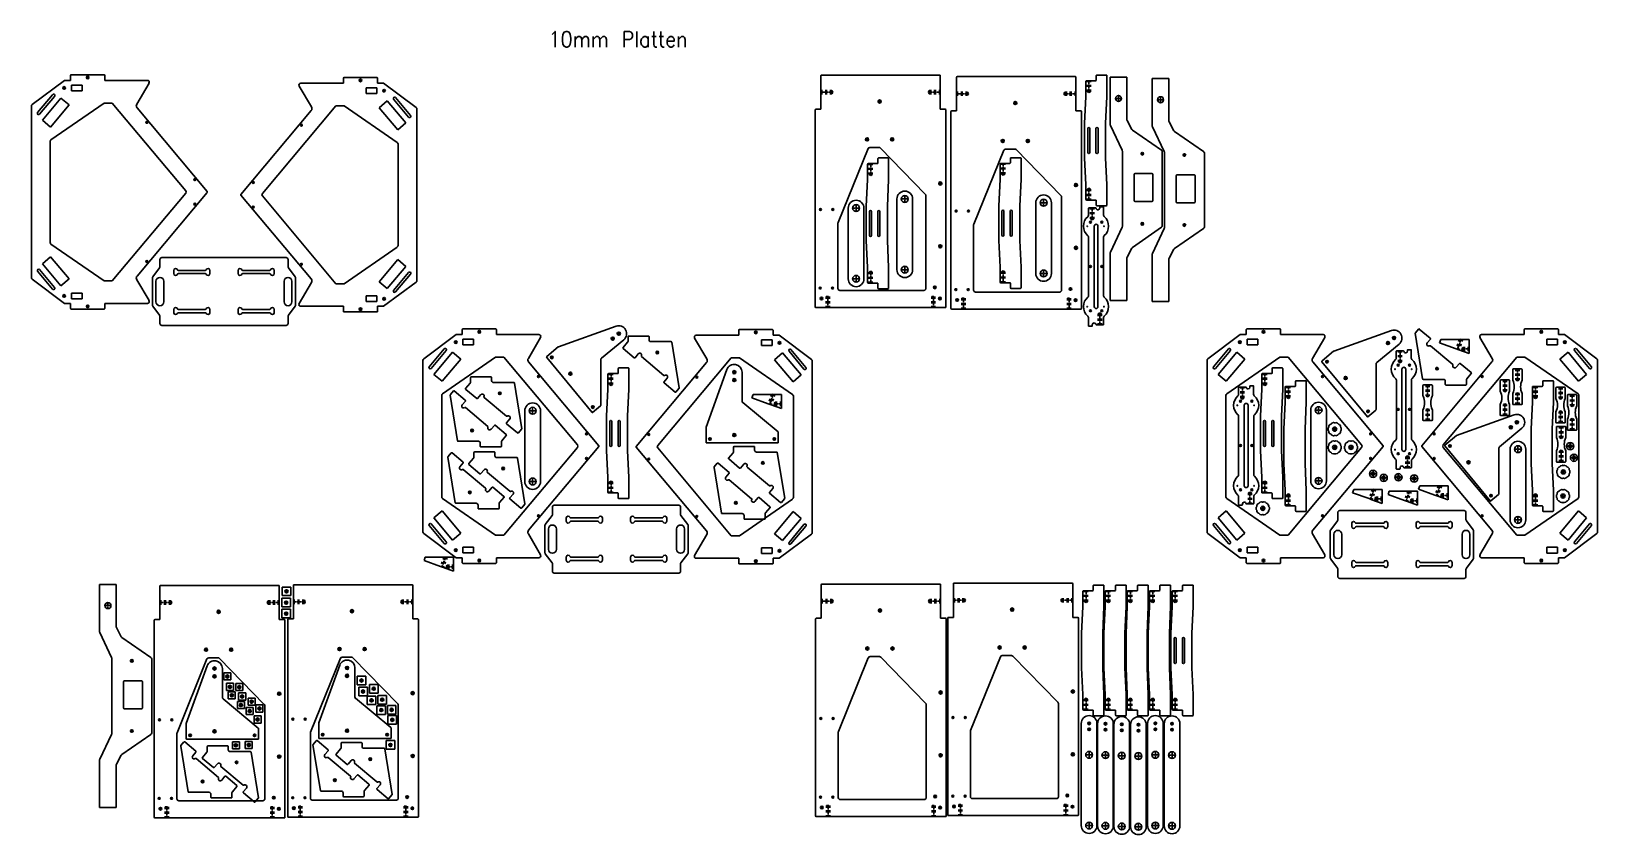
# Model space of a CAD drawing. Header units: millimetres. Extents: x -1774 to 3213, y -1776 to 780.
import ezdxf

# ---------------------------------------------------------------- set-up
doc = ezdxf.new("R2010")
doc.units = ezdxf.units.MM
doc.linetypes.add('DASHED', pattern=[15, 7, -8])
doc.linetypes.add('DOT_CENTER', pattern=[14, 12, -1, 0, -1])
doc.layers.add('1', color=7, linetype='Continuous')
doc.styles.add('CONVERTER_11', font='txt.shx', dxfattribs={"width": 0.9})

msp = doc.modelspace()

# ---------------------------------------------------------------- texts
at = {"layer": '1', "color": 5, "style": 'CONVERTER_11', "width": 0.9}
msp.add_text('10mm Platten', height=50, dxfattribs=at).set_placement((-127.7, 730))

# ---------------------------------------------------------------- blocks, each defined once
blk = doc.blocks.new('seitenteil_wagen_107', base_point=(2726.2, -714.8))
at = {"color": 250, "linetype": 'Continuous'}
for p, q in [((2764.3, -506), (2947.8, -440.5)), ((2901.1, -542), (2972.1, -483.3)), ((2726.7, -539.5), (2871.3, -714.5)), ((2726.9, -536.7), (2763.7, -506.3)), ((2898.9, -546.6), (2898.9, -692)), ((2872.7, -714.6), (2898.1, -693.6))]:
    blk.add_line(p, q, dxfattribs=at)
for centre, radius in [((2936.9, -479.9), 5), ((2956.2, -464), 5), ((2743, -539.6), 4.1), ((2802, -591.4), 5), ((2873.6, -697.7), 4.1)]:
    blk.add_circle(centre, radius, dxfattribs=at)
for centre, radius, start, end in [((2956.2, -464), 25, 309.5597, 109.6422), ((2728.2, -538.2), 2, 129.5597, 219.5597), ((2765, -507.9), 2, 109.6422, 129.5597), ((2904.9, -546.6), 6, 129.5597, 180), ((2896.9, -692), 2, 309.5597, 0), ((2872, -713.8), 1, 219.5597, 309.5597)]:
    blk.add_arc(centre, radius, start, end, dxfattribs=at)
at = {"layer": '1', "color": 30, "linetype": 'DOT_CENTER'}
for p, q in [((2942.4, -479.9), (2931.4, -479.9)), ((2936.9, -474.4), (2936.9, -485.4)), ((2961.7, -464), (2950.7, -464)), ((2956.2, -458.5), (2956.2, -469.5)), ((2747.5, -539.6), (2738.5, -539.6)), ((2743, -535.1), (2743, -544.1)), ((2807.5, -591.4), (2796.5, -591.4)), ((2802, -585.9), (2802, -596.9)), ((2878.1, -697.7), (2869.1, -697.7)), ((2873.6, -693.1), (2873.6, -702.2))]:
    blk.add_line(p, q, dxfattribs=at)
blk = doc.blocks.new('Vordans15', base_point=(2895, -547))
blk.add_blockref('seitenteil_wagen_107', (2726.2, -714.8))
blk = doc.blocks.new('wagenwinkel_rechts_10mm__1', base_point=(109.5, -368.5))
at = {"color": 250, "linetype": 'Continuous'}
for p, q in [((125.7, -191.5), (125.7, -205.7)), ((190.7, -189.5), (127.7, -189.5)), ((192.7, -201.5), (192.7, -191.5)), ((124.3, -209.6), (110, -226.6)), ((110.2, -229.4), (145.2, -258.7)), ((158.3, -246.2), (148, -258.5)), ((198.7, -207.5), (263.1, -207.5)), ((288.5, -354.5), (265.1, -209.2)), ((168.8, -255.1), (240, -314.8)), ((240.2, -335.9), (250.5, -323.6)), ((240.5, -338.7), (275.4, -368)), ((278.2, -367.8), (288, -356.1))]:
    blk.add_line(p, q, dxfattribs=at)
blk.add_circle((218.9, -242.1), 4.1, dxfattribs=at)
for centre, radius, start, end in [((127.7, -191.5), 2, 90, 180), ((190.7, -191.5), 2, 0, 90), ((111.5, -227.9), 2, 140, 230), ((119.7, -205.7), 6, 320, 0), ((162.9, -250.1), 6, 334.4775, 140), ((198.7, -201.5), 6, 180, 270), ((263.1, -209.5), 2, 9.1431, 90), ((146.4, -257.2), 2, 230, 320), ((170.1, -253.5), 2, 154.4775, 230), ((241.7, -337.2), 2, 140, 230), ((241.3, -313.3), 2, 230, 305.5225), ((245.9, -319.8), 6, 320, 125.5225), ((276.7, -366.5), 2, 230, 320), ((286.5, -354.8), 2, 320, 9.1431)]:
    blk.add_arc(centre, radius, start, end, dxfattribs=at)
at = {"layer": '1', "color": 30, "linetype": 'DOT_CENTER'}
for p, q in [((223.4, -242.1), (214.4, -242.1)), ((218.9, -237.6), (218.9, -246.6))]:
    blk.add_line(p, q, dxfattribs=at)
blk = doc.blocks.new('Vordans136', base_point=(199, -279))
blk.add_blockref('wagenwinkel_rechts_10mm__1', (109.5, -368.5))
blk = doc.blocks.new('wagenwinkel_rechts_10mm__2', base_point=(-381.5, -737.5))
at = {"color": 250, "linetype": 'Continuous'}
for p, q in [((-366.7, -578.6), (-381, -595.6)), ((-380.8, -598.4), (-345.8, -627.7)), ((-365.3, -560.5), (-365.3, -574.7)), ((-300.3, -558.5), (-363.3, -558.5)), ((-298.3, -570.5), (-298.3, -560.5)), ((-292.3, -576.5), (-227.9, -576.5)), ((-202.5, -723.5), (-225.9, -578.2)), ((-332.7, -615.2), (-343, -627.5)), ((-322.2, -624.1), (-251, -683.8)), ((-250.8, -704.9), (-240.5, -692.6)), ((-250.5, -707.7), (-215.6, -737)), ((-212.8, -736.8), (-203, -725.1))]:
    blk.add_line(p, q, dxfattribs=at)
blk.add_circle((-272.1, -611.1), 4.1, dxfattribs=at)
for centre, radius, start, end in [((-379.5, -596.9), 2, 140, 230), ((-371.3, -574.7), 6, 320, 0), ((-363.3, -560.5), 2, 90, 180), ((-300.3, -560.5), 2, 0, 90), ((-292.3, -570.5), 6, 180, 270), ((-227.9, -578.5), 2, 9.1431, 90), ((-344.6, -626.2), 2, 230, 320), ((-328.1, -619.1), 6, 334.4775, 140), ((-320.9, -622.5), 2, 154.4775, 230), ((-249.7, -682.3), 2, 230, 305.5225), ((-245.1, -688.8), 6, 320, 125.5225), ((-249.3, -706.2), 2, 140, 230), ((-214.3, -735.5), 2, 230, 320), ((-204.5, -723.8), 2, 320, 9.1431)]:
    blk.add_arc(centre, radius, start, end, dxfattribs=at)
at = {"layer": '1', "color": 30, "linetype": 'DOT_CENTER'}
for p, q in [((-267.6, -611.1), (-276.6, -611.1)), ((-272.1, -606.6), (-272.1, -615.6))]:
    blk.add_line(p, q, dxfattribs=at)
blk = doc.blocks.new('Vordans135', base_point=(-292, -648))
blk.add_blockref('wagenwinkel_rechts_10mm__2', (-381.5, -737.5))
blk = doc.blocks.new('wagenwinkel_rechts_10mm__3', base_point=(-804.5, -1662.5))
at = {"color": 250, "linetype": 'Continuous'}
for p, q in [((-788.3, -1485.5), (-788.3, -1499.7)), ((-723.3, -1483.5), (-786.3, -1483.5)), ((-721.3, -1495.5), (-721.3, -1485.5)), ((-789.7, -1503.6), (-804, -1520.6)), ((-803.8, -1523.4), (-768.8, -1552.7)), ((-755.7, -1540.2), (-766, -1552.5)), ((-715.3, -1501.5), (-650.9, -1501.5)), ((-625.5, -1648.5), (-648.9, -1503.2)), ((-745.2, -1549.1), (-674, -1608.8)), ((-673.8, -1629.9), (-663.5, -1617.6)), ((-673.5, -1632.7), (-638.6, -1662)), ((-635.8, -1661.8), (-626, -1650.1))]:
    blk.add_line(p, q, dxfattribs=at)
blk.add_circle((-695.1, -1536.1), 4.1, dxfattribs=at)
for centre, radius, start, end in [((-786.3, -1485.5), 2, 90, 180), ((-723.3, -1485.5), 2, 0, 90), ((-715.3, -1495.5), 6, 180, 270), ((-802.5, -1521.9), 2, 140, 230), ((-794.3, -1499.7), 6, 320, 0), ((-751.1, -1544.1), 6, 334.4775, 140), ((-650.9, -1503.5), 2, 9.1431, 90), ((-767.6, -1551.2), 2, 230, 320), ((-743.9, -1547.5), 2, 154.4775, 230), ((-672.3, -1631.2), 2, 140, 230), ((-672.7, -1607.3), 2, 230, 305.5225), ((-668.1, -1613.8), 6, 320, 125.5225), ((-637.3, -1660.5), 2, 230, 320), ((-627.5, -1648.8), 2, 320, 9.1431)]:
    blk.add_arc(centre, radius, start, end, dxfattribs=at)
at = {"layer": '1', "color": 30, "linetype": 'DOT_CENTER'}
for p, q in [((-690.6, -1536.1), (-699.6, -1536.1)), ((-695.1, -1531.6), (-695.1, -1540.6))]:
    blk.add_line(p, q, dxfattribs=at)
blk = doc.blocks.new('Vordans124', base_point=(-715, -1573))
blk.add_blockref('wagenwinkel_rechts_10mm__3', (-804.5, -1662.5))
blk = doc.blocks.new('wagenwinkel_rechts_10mm__4', base_point=(-391.8, -498.5))
at = {"color": 250, "linetype": 'Continuous'}
for p, q in [((-377.1, -339.6), (-391.4, -356.6)), ((-375.7, -321.5), (-375.7, -335.7)), ((-310.7, -319.5), (-373.7, -319.5)), ((-308.7, -331.5), (-308.7, -321.5)), ((-302.7, -337.5), (-238.3, -337.5)), ((-212.9, -484.5), (-236.3, -339.2)), ((-391.1, -359.4), (-356.2, -388.7)), ((-343.1, -376.2), (-353.4, -388.5)), ((-332.6, -385.1), (-261.4, -444.8)), ((-261.1, -465.9), (-250.9, -453.6)), ((-260.9, -468.7), (-226, -498)), ((-223.1, -497.8), (-213.3, -486.1))]:
    blk.add_line(p, q, dxfattribs=at)
blk.add_circle((-282.5, -372.1), 4.1, dxfattribs=at)
for centre, radius, start, end in [((-381.7, -335.7), 6, 320, 0), ((-373.7, -321.5), 2, 90, 180), ((-310.7, -321.5), 2, 0, 90), ((-302.7, -331.5), 6, 180, 270), ((-238.3, -339.5), 2, 9.1431, 90), ((-389.8, -357.9), 2, 140, 230), ((-354.9, -387.2), 2, 230, 320), ((-338.5, -380.1), 6, 334.4775, 140), ((-331.3, -383.5), 2, 154.4775, 230), ((-260.1, -443.3), 2, 230, 305.5225), ((-255.5, -449.8), 6, 320, 125.5225), ((-259.6, -467.2), 2, 140, 230), ((-224.7, -496.5), 2, 230, 320), ((-214.9, -484.8), 2, 320, 9.1431)]:
    blk.add_arc(centre, radius, start, end, dxfattribs=at)
at = {"layer": '1', "color": 30, "linetype": 'DOT_CENTER'}
for p, q in [((-278, -372.1), (-287, -372.1)), ((-282.5, -367.6), (-282.5, -376.6))]:
    blk.add_line(p, q, dxfattribs=at)
blk = doc.blocks.new('Vordans121', base_point=(-302.4, -409))
blk.add_blockref('wagenwinkel_rechts_10mm__4', (-391.8, -498.5))
blk = doc.blocks.new('wagenwinkel_rechts_10mm__5', base_point=(445.5, -719.8))
at = {"color": 250, "linetype": 'Continuous'}
for p, q in [((461.7, -542.8), (461.7, -557)), ((526.7, -540.8), (463.7, -540.8)), ((528.7, -552.8), (528.7, -542.8)), ((460.3, -560.9), (446, -577.9)), ((446.2, -580.7), (481.2, -610)), ((494.3, -597.5), (484, -609.8)), ((534.7, -558.8), (599.1, -558.8)), ((624.5, -705.8), (601.1, -560.5)), ((504.8, -606.4), (576, -666.1)), ((576.2, -687.2), (586.5, -674.9)), ((576.5, -690), (611.4, -719.3)), ((614.2, -719.1), (624, -707.4))]:
    blk.add_line(p, q, dxfattribs=at)
blk.add_circle((554.9, -593.4), 4.1, dxfattribs=at)
for centre, radius, start, end in [((463.7, -542.8), 2, 90, 180), ((526.7, -542.8), 2, 0, 90), ((447.5, -579.2), 2, 140, 230), ((455.7, -557), 6, 320, 0), ((498.9, -601.4), 6, 334.4775, 140), ((534.7, -552.8), 6, 180, 270), ((599.1, -560.8), 2, 9.1431, 90), ((482.4, -608.5), 2, 230, 320), ((506.1, -604.8), 2, 154.4775, 230), ((577.7, -688.5), 2, 140, 230), ((577.3, -664.6), 2, 230, 305.5225), ((581.9, -671.1), 6, 320, 125.5225), ((612.7, -717.8), 2, 230, 320), ((622.5, -706.1), 2, 320, 9.1431)]:
    blk.add_arc(centre, radius, start, end, dxfattribs=at)
at = {"layer": '1', "color": 30, "linetype": 'DOT_CENTER'}
for p, q in [((559.4, -593.4), (550.4, -593.4)), ((554.9, -588.9), (554.9, -597.9))]:
    blk.add_line(p, q, dxfattribs=at)
blk = doc.blocks.new('Vordans120', base_point=(535, -630.3))
blk.add_blockref('wagenwinkel_rechts_10mm__5', (445.5, -719.8))
blk = doc.blocks.new('wagenwinkel_rechts_10mm__6', base_point=(-1230.2, -1673))
at = {"color": 250, "linetype": 'Continuous'}
for p, q in [((-1214.1, -1496), (-1214.1, -1510.2)), ((-1149.1, -1494), (-1212.1, -1494)), ((-1147.1, -1506), (-1147.1, -1496)), ((-1215.5, -1514.1), (-1229.7, -1531.1)), ((-1229.5, -1533.9), (-1194.6, -1563.2)), ((-1141.1, -1512), (-1076.6, -1512)), ((-1051.3, -1658.9), (-1074.6, -1513.7)), ((-1181.5, -1550.7), (-1191.7, -1563)), ((-1170.9, -1559.5), (-1099.8, -1619.3)), ((-1099.5, -1640.4), (-1089.2, -1628.1)), ((-1099.3, -1643.2), (-1064.3, -1672.5)), ((-1061.5, -1672.2), (-1051.7, -1660.5))]:
    blk.add_line(p, q, dxfattribs=at)
blk.add_circle((-1120.8, -1546.5), 4.1, dxfattribs=at)
for centre, radius, start, end in [((-1212.1, -1496), 2, 90, 180), ((-1149.1, -1496), 2, 0, 90), ((-1228.2, -1532.4), 2, 140, 230), ((-1220.1, -1510.2), 6, 320, 0), ((-1141.1, -1506), 6, 180, 270), ((-1076.6, -1514), 2, 9.1431, 90), ((-1193.3, -1561.7), 2, 230, 320), ((-1176.9, -1554.6), 6, 334.4775, 140), ((-1169.6, -1558), 2, 154.4775, 230), ((-1098, -1641.6), 2, 140, 230), ((-1098.5, -1617.7), 2, 230, 305.5225), ((-1093.8, -1624.2), 6, 320, 125.5225), ((-1063.1, -1671), 2, 230, 320), ((-1053.2, -1659.3), 2, 320, 9.1431)]:
    blk.add_arc(centre, radius, start, end, dxfattribs=at)
at = {"layer": '1', "color": 30, "linetype": 'DOT_CENTER'}
for p, q in [((-1120.8, -1542), (-1120.8, -1551.1)), ((-1116.3, -1546.5), (-1125.3, -1546.5))]:
    blk.add_line(p, q, dxfattribs=at)
blk = doc.blocks.new('Vordans119', base_point=(-1140.7, -1583.5))
blk.add_blockref('wagenwinkel_rechts_10mm__6', (-1230.2, -1673))
blk = doc.blocks.new('wagenwinkel_rechts_10mm__7', base_point=(2632.5, -345.7))
at = {"color": 250, "linetype": 'Continuous'}
for p, q in [((2632.5, -180.8), (2655.9, -326.1)), ((2642.7, -167.5), (2632.9, -179.2)), ((2680.5, -196.6), (2645.5, -167.3)), ((2680.7, -199.4), (2670.4, -211.6)), ((2752.1, -280.2), (2681, -220.5)), ((2762.7, -289), (2773, -276.8)), ((2810.7, -305.8), (2775.8, -276.5)), ((2722.3, -327.7), (2657.8, -327.7)), ((2728.3, -333.7), (2728.3, -343.7)), ((2730.3, -345.7), (2793.3, -345.7)), ((2795.3, -343.7), (2795.3, -329.5)), ((2796.7, -325.7), (2811, -308.7))]:
    blk.add_line(p, q, dxfattribs=at)
blk.add_circle((2702, -293.2), 4.1, dxfattribs=at)
for centre, radius, start, end in [((2634.5, -180.5), 2, 140, 189.1431), ((2644.3, -168.8), 2, 50, 140), ((2679.2, -198.1), 2, 320, 50), ((2675, -215.5), 6, 140, 305.5225), ((2679.7, -222), 2, 50, 125.5225), ((2750.9, -281.7), 2, 334.4775, 50), ((2758.1, -285.2), 6, 154.4775, 320), ((2774.5, -278.1), 2, 50, 140), ((2657.8, -325.7), 2, 189.1431, 270), ((2722.3, -333.7), 6, 0, 90), ((2730.3, -343.7), 2, 180, 270), ((2793.3, -343.7), 2, 270, 0), ((2801.3, -329.5), 6, 140, 180), ((2809.4, -307.4), 2, 320, 50)]:
    blk.add_arc(centre, radius, start, end, dxfattribs=at)
at = {"layer": '1', "color": 30, "linetype": 'DOT_CENTER'}
for p, q in [((2706.5, -293.2), (2697.5, -293.2)), ((2702, -288.7), (2702, -297.7))]:
    blk.add_line(p, q, dxfattribs=at)
blk = doc.blocks.new('Vordans110', base_point=(2730, -259))
blk.add_blockref('wagenwinkel_rechts_10mm__7', (2632.5, -345.7))
blk = doc.blocks.new('wagenwinkel_rechts_10mm__8', base_point=(-447.7, -739.7))
at = {"color": 250, "linetype": 'Continuous'}
for p, q in [((-447.7, -574.8), (-424.3, -720.1)), ((-437.4, -561.5), (-447.2, -573.2)), ((-399.7, -590.6), (-434.6, -561.3)), ((-399.4, -593.4), (-409.7, -605.6)), ((-328, -674.2), (-399.2, -614.5)), ((-317.5, -683), (-307.2, -670.8)), ((-269.5, -699.8), (-304.4, -670.5)), ((-357.9, -721.7), (-422.3, -721.7)), ((-351.9, -727.7), (-351.9, -737.7)), ((-349.9, -739.7), (-286.9, -739.7)), ((-284.9, -737.7), (-284.9, -723.5)), ((-283.5, -719.7), (-269.2, -702.7))]:
    blk.add_line(p, q, dxfattribs=at)
blk.add_circle((-378.1, -687.2), 4.1, dxfattribs=at)
for centre, radius, start, end in [((-445.7, -574.5), 2, 140, 189.1431), ((-435.9, -562.8), 2, 50, 140), ((-401, -592.1), 2, 320, 50), ((-405.1, -609.5), 6, 140, 305.5225), ((-400.5, -616), 2, 50, 125.5225), ((-322.1, -679.2), 6, 154.4775, 320), ((-329.3, -675.7), 2, 334.4775, 50), ((-305.7, -672.1), 2, 50, 140), ((-422.3, -719.7), 2, 189.1431, 270), ((-357.9, -727.7), 6, 0, 90), ((-349.9, -737.7), 2, 180, 270), ((-286.9, -737.7), 2, 270, 0), ((-278.9, -723.5), 6, 140, 180), ((-270.7, -701.4), 2, 320, 50)]:
    blk.add_arc(centre, radius, start, end, dxfattribs=at)
at = {"layer": '1', "color": 30, "linetype": 'DOT_CENTER'}
for p, q in [((-373.6, -687.2), (-382.6, -687.2)), ((-378.1, -682.7), (-378.1, -691.7))]:
    blk.add_line(p, q, dxfattribs=at)
blk = doc.blocks.new('Vordans87', base_point=(-350.2, -653))
blk.add_blockref('wagenwinkel_rechts_10mm__8', (-447.7, -739.7))
blk = doc.blocks.new('wagenwinkel_rechts_10mm__9', base_point=(399.5, -772.7))
at = {"color": 250, "linetype": 'Continuous'}
for p, q in [((409.7, -594.5), (399.9, -606.2)), ((447.5, -623.6), (412.5, -594.3)), ((399.5, -607.8), (422.9, -753.1)), ((447.7, -626.4), (437.4, -638.6)), ((519.1, -707.2), (448, -647.5)), ((529.7, -716), (540, -703.8)), ((577.7, -732.8), (542.8, -703.5)), ((563.7, -752.7), (578, -735.7)), ((489.3, -754.7), (424.8, -754.7)), ((495.3, -760.7), (495.3, -770.7)), ((497.3, -772.7), (560.3, -772.7)), ((562.3, -770.7), (562.3, -756.5))]:
    blk.add_line(p, q, dxfattribs=at)
blk.add_circle((469, -720.2), 4.1, dxfattribs=at)
for centre, radius, start, end in [((411.3, -595.8), 2, 50, 140), ((401.5, -607.5), 2, 140, 189.1431), ((442, -642.5), 6, 140, 305.5225), ((446.7, -649), 2, 50, 125.5225), ((446.2, -625.1), 2, 320, 50), ((517.9, -708.7), 2, 334.4775, 50), ((525.1, -712.2), 6, 154.4775, 320), ((541.5, -705.1), 2, 50, 140), ((576.4, -734.4), 2, 320, 50), ((424.8, -752.7), 2, 189.1431, 270), ((489.3, -760.7), 6, 0, 90), ((497.3, -770.7), 2, 180, 270), ((560.3, -770.7), 2, 270, 0), ((568.3, -756.5), 6, 140, 180)]:
    blk.add_arc(centre, radius, start, end, dxfattribs=at)
at = {"layer": '1', "color": 30, "linetype": 'DOT_CENTER'}
for p, q in [((473.5, -720.2), (464.5, -720.2)), ((469, -715.7), (469, -724.7))]:
    blk.add_line(p, q, dxfattribs=at)
blk = doc.blocks.new('Vordans14', base_point=(497, -686))
blk.add_blockref('wagenwinkel_rechts_10mm__9', (399.5, -772.7))
blk = doc.blocks.new('wagenwinkel_rechts_10mm__10', base_point=(-440.5, -542.7))
at = {"color": 250, "linetype": 'Continuous'}
for p, q in [((-440.5, -377.8), (-417.1, -523.1)), ((-430.3, -364.5), (-440.1, -376.2)), ((-392.5, -393.6), (-427.5, -364.3)), ((-392.3, -396.4), (-402.6, -408.6)), ((-320.9, -477.2), (-392, -417.5)), ((-310.3, -486), (-300, -473.8)), ((-262.3, -502.8), (-297.2, -473.5)), ((-350.7, -524.7), (-415.2, -524.7)), ((-344.7, -530.7), (-344.7, -540.7)), ((-342.7, -542.7), (-279.7, -542.7)), ((-277.7, -540.7), (-277.7, -526.5)), ((-276.3, -522.7), (-262, -505.7))]:
    blk.add_line(p, q, dxfattribs=at)
blk.add_circle((-371, -490.2), 4.1, dxfattribs=at)
for centre, radius, start, end in [((-438.5, -377.5), 2, 140, 189.1431), ((-428.7, -365.8), 2, 50, 140), ((-393.8, -395.1), 2, 320, 50), ((-398, -412.5), 6, 140, 305.5225), ((-393.3, -419), 2, 50, 125.5225), ((-322.1, -478.7), 2, 334.4775, 50), ((-314.9, -482.2), 6, 154.4775, 320), ((-298.5, -475.1), 2, 50, 140), ((-415.2, -522.7), 2, 189.1431, 270), ((-350.7, -530.7), 6, 0, 90), ((-342.7, -540.7), 2, 180, 270), ((-279.7, -540.7), 2, 270, 0), ((-271.7, -526.5), 6, 140, 180), ((-263.6, -504.4), 2, 320, 50)]:
    blk.add_arc(centre, radius, start, end, dxfattribs=at)
at = {"layer": '1', "color": 30, "linetype": 'DOT_CENTER'}
for p, q in [((-366.5, -490.2), (-375.5, -490.2)), ((-371, -485.7), (-371, -494.7))]:
    blk.add_line(p, q, dxfattribs=at)
blk = doc.blocks.new('Vordans12', base_point=(-343, -456))
blk.add_blockref('wagenwinkel_rechts_10mm__10', (-440.5, -542.7))
blk = doc.blocks.new('wagenwinkel_rechts_10mm__11', base_point=(-877.5, -1655.7))
at = {"color": 250, "linetype": 'Continuous'}
for p, q in [((-877.5, -1490.8), (-854.1, -1636.1)), ((-867.3, -1477.5), (-877.1, -1489.2)), ((-829.5, -1506.6), (-864.5, -1477.3)), ((-829.3, -1509.4), (-839.6, -1521.6)), ((-757.9, -1590.2), (-829, -1530.5)), ((-747.3, -1599), (-737, -1586.8)), ((-699.3, -1615.8), (-734.2, -1586.5)), ((-787.7, -1637.7), (-852.2, -1637.7)), ((-781.7, -1643.7), (-781.7, -1653.7)), ((-714.7, -1653.7), (-714.7, -1639.5)), ((-713.3, -1635.7), (-699, -1618.7)), ((-779.7, -1655.7), (-716.7, -1655.7))]:
    blk.add_line(p, q, dxfattribs=at)
blk.add_circle((-808, -1603.2), 4.1, dxfattribs=at)
for centre, radius, start, end in [((-875.5, -1490.5), 2, 140, 189.1431), ((-865.7, -1478.8), 2, 50, 140), ((-835, -1525.5), 6, 140, 305.5225), ((-830.3, -1532), 2, 50, 125.5225), ((-830.8, -1508.1), 2, 320, 50), ((-759.1, -1591.7), 2, 334.4775, 50), ((-751.9, -1595.2), 6, 154.4775, 320), ((-735.5, -1588.1), 2, 50, 140), ((-852.2, -1635.7), 2, 189.1431, 270), ((-787.7, -1643.7), 6, 0, 90), ((-708.7, -1639.5), 6, 140, 180), ((-700.6, -1617.4), 2, 320, 50), ((-779.7, -1653.7), 2, 180, 270), ((-716.7, -1653.7), 2, 270, 0)]:
    blk.add_arc(centre, radius, start, end, dxfattribs=at)
at = {"layer": '1', "color": 30, "linetype": 'DOT_CENTER'}
for p, q in [((-803.5, -1603.2), (-812.5, -1603.2)), ((-808, -1598.7), (-808, -1607.7))]:
    blk.add_line(p, q, dxfattribs=at)
blk = doc.blocks.new('Vordans11', base_point=(-780, -1569))
blk.add_blockref('wagenwinkel_rechts_10mm__11', (-877.5, -1655.7))
blk = doc.blocks.new('wagenwinkel_rechts_10mm__12', base_point=(-1298.5, -1659.7))
at = {"color": 250, "linetype": 'Continuous'}
for p, q in [((-1298.5, -1494.8), (-1275.1, -1640.1)), ((-1288.3, -1481.5), (-1298.1, -1493.2)), ((-1250.5, -1510.6), (-1285.5, -1481.3)), ((-1250.3, -1513.4), (-1260.6, -1525.6)), ((-1178.9, -1594.2), (-1250, -1534.5)), ((-1168.3, -1603), (-1158, -1590.8)), ((-1120.3, -1619.8), (-1155.2, -1590.5)), ((-1208.7, -1641.7), (-1273.2, -1641.7)), ((-1135.7, -1657.7), (-1135.7, -1643.5)), ((-1134.3, -1639.7), (-1120, -1622.7)), ((-1202.7, -1647.7), (-1202.7, -1657.7)), ((-1200.7, -1659.7), (-1137.7, -1659.7))]:
    blk.add_line(p, q, dxfattribs=at)
blk.add_circle((-1229, -1607.2), 4.1, dxfattribs=at)
for centre, radius, start, end in [((-1296.5, -1494.5), 2, 140, 189.1431), ((-1286.7, -1482.8), 2, 50, 140), ((-1256, -1529.5), 6, 140, 305.5225), ((-1251.3, -1536), 2, 50, 125.5225), ((-1251.8, -1512.1), 2, 320, 50), ((-1180.1, -1595.7), 2, 334.4775, 50), ((-1156.5, -1592.1), 2, 50, 140), ((-1273.2, -1639.7), 2, 189.1431, 270), ((-1208.7, -1647.7), 6, 0, 90), ((-1172.9, -1599.2), 6, 154.4775, 320), ((-1129.7, -1643.5), 6, 140, 180), ((-1121.6, -1621.4), 2, 320, 50), ((-1200.7, -1657.7), 2, 180, 270), ((-1137.7, -1657.7), 2, 270, 0)]:
    blk.add_arc(centre, radius, start, end, dxfattribs=at)
at = {"layer": '1', "color": 30, "linetype": 'DOT_CENTER'}
for p, q in [((-1224.5, -1607.2), (-1233.5, -1607.2)), ((-1229, -1602.7), (-1229, -1611.7))]:
    blk.add_line(p, q, dxfattribs=at)
blk = doc.blocks.new('Vordans10', base_point=(-1201, -1573))
blk.add_blockref('wagenwinkel_rechts_10mm__12', (-1298.5, -1659.7))
blk = doc.blocks.new('frontplatte_301__13', base_point=(-1107.4, -113))
at = {"color": 250, "linetype": 'Continuous'}
for p, q in [((-921.3, 606), (-882.3, 539.4)), ((-916.1, 615), (-780.6, 615)), ((-780.6, 615), (-780.6, 631)), ((-778.6, 633), (-673.6, 633)), ((-674, 600), (-708.1, 600)), ((-708.1, 600), (-708.1, 581.9)), ((-674, 581.9), (-674, 600)), ((-671.6, 615), (-671.6, 631)), ((-671.6, 615), (-652.5, 615)), ((-549, 537.8), (-652.5, 615)), ((-708.1, 581.9), (-674, 581.9)), ((-667, 536.9), (-640.9, 558.8)), ((-581.7, 488.4), (-640.9, 558.8)), ((-573, 507.3), (-620.7, 564.2)), ((-614.4, 569.4), (-566.7, 512.6)), ((-883.2, 527.9), (-1107, 261.3)), ((-1038.7, 263.9), (-804.5, 543)), ((-778.1, 543), (-804.5, 543)), ((-778.1, 543), (-609.2, 426.3)), ((-667, 536.9), (-607.8, 466.4)), ((-546.6, 533), (-546.6, -13)), ((-607.8, 466.4), (-581.7, 488.4)), ((-606.6, 98.7), (-606.6, 421.3)), ((-883.2, -7.9), (-1107, 258.7)), ((-1038.7, 256.1), (-804.5, -23)), ((-778.1, -23), (-609.2, 93.7)), ((-667, -16.9), (-607.8, 53.6)), ((-607.8, 53.6), (-581.7, 31.6)), ((-581.7, 31.6), (-640.9, -38.8)), ((-620.7, -44.2), (-573, 12.7)), ((-566.7, 7.4), (-614.4, -49.4)), ((-921.3, -86), (-882.3, -19.4)), ((-778.1, -23), (-804.5, -23)), ((-667, -16.9), (-640.9, -38.8)), ((-549, -17.8), (-652.5, -95)), ((-916.1, -95), (-780.6, -95)), ((-780.6, -95), (-780.6, -111)), ((-708.1, -62), (-708.1, -80.1)), ((-674, -62), (-708.1, -62)), ((-708.1, -80.1), (-674, -80.1)), ((-674, -80.1), (-674, -62)), ((-652.5, -95), (-671.6, -95)), ((-671.6, -95), (-671.6, -111)), ((-778.6, -113), (-673.6, -113))]:
    blk.add_line(p, q, dxfattribs=at)
for centre, radius in [((-726.1, 624), 4.1), ((-651.1, 591), 4.1), ((-914.5, 481.4), 3), ((-1067.5, 299.1), 3), ((-1067.5, 220.9), 3), ((-914.5, 38.6), 3), ((-651.1, -71), 4.1), ((-726.1, -104), 4.1)]:
    blk.add_circle(centre, radius, dxfattribs=at)
for centre, radius, start, end in [((-916.1, 609), 6, 90, 210.3642), ((-778.6, 631), 2, 90, 180), ((-673.6, 631), 2, 0, 90), ((-617.5, 566.8), 4.1, 40, 220), ((-890.9, 534.3), 10, 320, 30.3642), ((-569.8, 510), 4.1, 220, 40), ((-552.6, 533), 6, 0, 53.2951), ((-612.6, 421.3), 6, 0, 55.3493), ((-1105.4, 260), 2, 140, 220), ((-1034.1, 260), 6, 140, 220), ((-612.6, 98.7), 6, 304.6507, 0), ((-569.8, 10), 4.1, 320, 140), ((-890.9, -14.3), 10, 329.6358, 40), ((-617.5, -46.8), 4.1, 140, 320), ((-552.6, -13), 6, 306.7049, 0), ((-916.1, -89), 6, 149.6358, 270), ((-778.6, -111), 2, 180, 270), ((-673.6, -111), 2, 270, 0)]:
    blk.add_arc(centre, radius, start, end, dxfattribs=at)
at = {"layer": '1', "color": 30, "linetype": 'DOT_CENTER'}
for p, q in [((-721.6, 624), (-730.6, 624)), ((-726.1, 628.5), (-726.1, 619.5)), ((-646.6, 591), (-655.6, 591)), ((-651.1, 595.5), (-651.1, 586.5)), ((-911.2, 481.4), (-917.8, 481.4)), ((-914.5, 484.7), (-914.5, 478.1)), ((-1067.5, 302.4), (-1067.5, 295.8)), ((-1064.2, 299.1), (-1070.8, 299.1)), ((-1064.2, 220.9), (-1070.8, 220.9)), ((-1067.5, 224.2), (-1067.5, 217.6)), ((-911.2, 38.6), (-917.8, 38.6)), ((-914.5, 41.9), (-914.5, 35.3)), ((-726.1, -99.5), (-726.1, -108.5)), ((-646.6, -71), (-655.6, -71)), ((-651.1, -66.5), (-651.1, -75.5)), ((-721.6, -104), (-730.6, -104))]:
    blk.add_line(p, q, dxfattribs=at)
blk = doc.blocks.new('Vordans85', base_point=(-827, 260))
blk.add_blockref('frontplatte_301__13', (-1107.4, -113))
blk = doc.blocks.new('frontplatte_301__14', base_point=(2652.6, -913))
at = {"color": 250, "linetype": 'Continuous'}
for p, q in [((2838.7, -194), (2877.7, -260.6)), ((2843.9, -185), (2979.4, -185)), ((2979.4, -185), (2979.4, -169)), ((2981.4, -167), (3086.4, -167)), ((3088.4, -185), (3088.4, -169)), ((3088.4, -185), (3107.5, -185)), ((3211, -262.2), (3107.5, -185)), ((3086, -200), (3051.9, -200)), ((3051.9, -200), (3051.9, -218.1)), ((3051.9, -218.1), (3086, -218.1)), ((3086, -218.1), (3086, -200)), ((3093, -263.1), (3119.1, -241.2)), ((3178.3, -311.6), (3119.1, -241.2)), ((3187, -292.7), (3139.3, -235.8)), ((3145.6, -230.6), (3193.3, -287.4)), ((2876.8, -272.1), (2653, -538.7)), ((2721.3, -536.1), (2955.5, -257)), ((2981.9, -257), (2955.5, -257)), ((2981.9, -257), (3150.8, -373.7)), ((3093, -263.1), (3152.2, -333.6)), ((3213.4, -267), (3213.4, -813)), ((3152.2, -333.6), (3178.3, -311.6)), ((3153.4, -701.3), (3153.4, -378.7)), ((2876.8, -807.9), (2653, -541.3)), ((2721.3, -543.9), (2955.5, -823)), ((2981.9, -823), (3150.8, -706.3)), ((3093, -816.9), (3152.2, -746.4)), ((3152.2, -746.4), (3178.3, -768.4)), ((3178.3, -768.4), (3119.1, -838.8)), ((3139.3, -844.2), (3187, -787.3)), ((3193.3, -792.6), (3145.6, -849.4)), ((2838.7, -886), (2877.7, -819.4)), ((2981.9, -823), (2955.5, -823)), ((3093, -816.9), (3119.1, -838.8)), ((3211, -817.8), (3107.5, -895)), ((2843.9, -895), (2979.4, -895)), ((2979.4, -895), (2979.4, -911)), ((3051.9, -862), (3051.9, -880.1)), ((3086, -862), (3051.9, -862)), ((3051.9, -880.1), (3086, -880.1)), ((3086, -880.1), (3086, -862)), ((3107.5, -895), (3088.4, -895)), ((3088.4, -895), (3088.4, -911)), ((2981.4, -913), (3086.4, -913))]:
    blk.add_line(p, q, dxfattribs=at)
for centre, radius in [((3033.9, -176), 4.1), ((3108.9, -209), 4.1), ((2845.5, -318.6), 3), ((2692.5, -500.9), 3), ((2692.5, -579.1), 3), ((2845.5, -761.4), 3), ((3108.9, -871), 4.1), ((3033.9, -904), 4.1)]:
    blk.add_circle(centre, radius, dxfattribs=at)
for centre, radius, start, end in [((2843.9, -191), 6, 90, 210.3642), ((2981.4, -169), 2, 90, 180), ((3086.4, -169), 2, 0, 90), ((3142.5, -233.2), 4.1, 40, 220), ((2869.1, -265.7), 10, 320, 30.3642), ((3190.2, -290), 4.1, 220, 40), ((3207.4, -267), 6, 0, 53.2951), ((3147.4, -378.7), 6, 0, 55.3493), ((2654.6, -540), 2, 140, 220), ((2725.9, -540), 6, 140, 220), ((3147.4, -701.3), 6, 304.6507, 0), ((3190.2, -790), 4.1, 320, 140), ((2869.1, -814.3), 10, 329.6358, 40), ((3142.5, -846.8), 4.1, 140, 320), ((3207.4, -813), 6, 306.7049, 0), ((2843.9, -889), 6, 149.6358, 270), ((2981.4, -911), 2, 180, 270), ((3086.4, -911), 2, 270, 0)]:
    blk.add_arc(centre, radius, start, end, dxfattribs=at)
at = {"layer": '1', "color": 30, "linetype": 'DOT_CENTER'}
for p, q in [((3038.4, -176), (3029.4, -176)), ((3033.9, -171.5), (3033.9, -180.5)), ((3113.4, -209), (3104.4, -209)), ((3108.9, -204.5), (3108.9, -213.5)), ((2848.8, -318.6), (2842.2, -318.6)), ((2845.5, -315.3), (2845.5, -321.9)), ((2692.5, -497.6), (2692.5, -504.2)), ((2695.8, -500.9), (2689.2, -500.9)), ((2695.8, -579.1), (2689.2, -579.1)), ((2692.5, -575.8), (2692.5, -582.4)), ((2848.8, -761.4), (2842.2, -761.4)), ((2845.5, -758.1), (2845.5, -764.7)), ((3113.4, -871), (3104.4, -871)), ((3108.9, -866.5), (3108.9, -875.5)), ((3038.4, -904), (3029.4, -904)), ((3033.9, -899.5), (3033.9, -908.5))]:
    blk.add_line(p, q, dxfattribs=at)
blk = doc.blocks.new('Vordans18', base_point=(2933, -540))
blk.add_blockref('frontplatte_301__14', (2652.6, -913))
blk = doc.blocks.new('frontplatte_301__15', base_point=(151.6, -915))
at = {"color": 250, "linetype": 'Continuous'}
for p, q in [((337.7, -196), (376.7, -262.6)), ((342.9, -187), (478.4, -187)), ((478.4, -187), (478.4, -171)), ((480.4, -169), (585.4, -169)), ((587.4, -187), (587.4, -171)), ((587.4, -187), (606.5, -187)), ((710, -264.2), (606.5, -187)), ((585, -202), (550.9, -202)), ((550.9, -202), (550.9, -220.1)), ((550.9, -220.1), (585, -220.1)), ((585, -220.1), (585, -202)), ((592, -265.1), (618.1, -243.2)), ((677.3, -313.6), (618.1, -243.2)), ((686, -294.7), (638.3, -237.8)), ((644.6, -232.6), (692.3, -289.4)), ((375.8, -274.1), (152, -540.7)), ((220.3, -538.1), (454.5, -259)), ((480.9, -259), (454.5, -259)), ((480.9, -259), (649.8, -375.7)), ((592, -265.1), (651.2, -335.6)), ((712.4, -269), (712.4, -815)), ((651.2, -335.6), (677.3, -313.6)), ((652.4, -703.3), (652.4, -380.7)), ((375.8, -809.9), (152, -543.3)), ((220.3, -545.9), (454.5, -825)), ((480.9, -825), (649.8, -708.3)), ((592, -818.9), (651.2, -748.4)), ((677.3, -770.4), (618.1, -840.8)), ((638.3, -846.2), (686, -789.3)), ((692.3, -794.6), (644.6, -851.4)), ((651.2, -748.4), (677.3, -770.4)), ((337.7, -888), (376.7, -821.4)), ((480.9, -825), (454.5, -825)), ((592, -818.9), (618.1, -840.8)), ((710, -819.8), (606.5, -897)), ((342.9, -897), (478.4, -897)), ((478.4, -897), (478.4, -913)), ((550.9, -864), (550.9, -882.1)), ((585, -864), (550.9, -864)), ((550.9, -882.1), (585, -882.1)), ((585, -882.1), (585, -864)), ((606.5, -897), (587.4, -897)), ((587.4, -897), (587.4, -913)), ((480.4, -915), (585.4, -915))]:
    blk.add_line(p, q, dxfattribs=at)
for centre, radius in [((532.9, -178), 4.1), ((607.9, -211), 4.1), ((344.5, -320.6), 3), ((191.5, -502.9), 3), ((191.5, -581.1), 3), ((344.5, -763.4), 3), ((607.9, -873), 4.1), ((532.9, -906), 4.1)]:
    blk.add_circle(centre, radius, dxfattribs=at)
for centre, radius, start, end in [((342.9, -193), 6, 90, 210.3642), ((480.4, -171), 2, 90, 180), ((585.4, -171), 2, 0, 90), ((641.5, -235.2), 4.1, 40, 220), ((368.1, -267.7), 10, 320, 30.3642), ((689.2, -292), 4.1, 220, 40), ((706.4, -269), 6, 0, 53.2951), ((646.4, -380.7), 6, 0, 55.3493), ((153.6, -542), 2, 140, 220), ((224.9, -542), 6, 140, 220), ((646.4, -703.3), 6, 304.6507, 0), ((689.2, -792), 4.1, 320, 140), ((368.1, -816.3), 10, 329.6358, 40), ((641.5, -848.8), 4.1, 140, 320), ((706.4, -815), 6, 306.7049, 0), ((342.9, -891), 6, 149.6358, 270), ((480.4, -913), 2, 180, 270), ((585.4, -913), 2, 270, 0)]:
    blk.add_arc(centre, radius, start, end, dxfattribs=at)
at = {"layer": '1', "color": 30, "linetype": 'DOT_CENTER'}
for p, q in [((537.4, -178), (528.4, -178)), ((532.9, -173.5), (532.9, -182.5)), ((612.4, -211), (603.4, -211)), ((607.9, -206.5), (607.9, -215.5)), ((347.8, -320.6), (341.2, -320.6)), ((344.5, -317.3), (344.5, -323.9)), ((194.8, -502.9), (188.2, -502.9)), ((191.5, -499.6), (191.5, -506.2)), ((194.8, -581.1), (188.2, -581.1)), ((191.5, -577.8), (191.5, -584.4)), ((347.8, -763.4), (341.2, -763.4)), ((344.5, -760.1), (344.5, -766.7)), ((612.4, -873), (603.4, -873)), ((607.9, -868.5), (607.9, -877.5)), ((537.4, -906), (528.4, -906)), ((532.9, -901.5), (532.9, -910.5))]:
    blk.add_line(p, q, dxfattribs=at)
blk = doc.blocks.new('Vordans13', base_point=(432, -542))
blk.add_blockref('frontplatte_301__15', (151.6, -915))
blk = doc.blocks.new('wagen_basis_10mm__16', base_point=(-1389, -156))
at = {"color": 250, "linetype": 'Continuous'}
for p, q in [((-1365, 54), (-1365, 30.9)), ((-963, 60), (-1359, 60)), ((-957, 54), (-957, 30.9)), ((-1387.8, -1.2), (-1366.2, 27.3)), ((-1320.8, 9), (-1320.8, 19.4)), ((-1307, 19.4), (-1219.7, 19.4)), ((-1219.7, 8.9), (-1307, 8.9)), ((-1206, 19.4), (-1206, 9)), ((-1116, 19.4), (-1116, 9)), ((-1015, 19.4), (-1102.3, 19.4)), ((-1102.3, 8.9), (-1015, 8.9)), ((-1001.2, 9), (-1001.2, 19.4)), ((-934.2, -1.2), (-955.8, 27.3)), ((-1389, -91.2), (-1389, -4.8)), ((-1377.5, -15.5), (-1377.5, -80.5)), ((-1352.5, -15.5), (-1352.5, -80.5)), ((-969.5, -15.5), (-969.5, -80.5)), ((-944.5, -15.5), (-944.5, -80.5)), ((-933, -91.2), (-933, -4.8)), ((-1366.2, -123.3), (-1387.8, -94.8)), ((-955.8, -123.3), (-934.2, -94.8)), ((-1365, -126.9), (-1365, -150)), ((-1320.8, -115.4), (-1320.8, -105)), ((-1307, -105), (-1219.7, -105)), ((-1219.7, -115.5), (-1307, -115.5)), ((-1206, -105), (-1206, -115.4)), ((-1116, -115.4), (-1116, -105)), ((-1102.3, -105), (-1015, -105)), ((-1102.3, -115.5), (-1015, -115.5)), ((-1001.2, -105), (-1001.2, -115.4)), ((-957, -126.9), (-957, -150)), ((-1359, -156), (-963, -156))]:
    blk.add_line(p, q, dxfattribs=at)
for centre, radius, start, end in [((-1359, 54), 6, 90, 180), ((-963, 54), 6, 0, 90), ((-1371, 30.9), 6, 322.892, 0), ((-1314.8, 19.4), 6, 14.8477, 180), ((-1314.8, 9), 6, 180, 345.1523), ((-1307, 21.4), 2, 194.8477, 270), ((-1307, 6.9), 2, 90, 165.1523), ((-1219.7, 21.4), 2, 270, 345.1523), ((-1219.7, 6.9), 2, 14.8477, 90), ((-1212, 19.4), 6, 0, 165.1523), ((-1212, 9), 6, 194.8477, 0), ((-1110, 19.4), 6, 14.8477, 180), ((-1110, 9), 6, 180, 345.1523), ((-1102.3, 21.4), 2, 194.8477, 270), ((-1102.3, 6.9), 2, 90, 165.1523), ((-1015, 21.4), 2, 270, 345.1523), ((-1015, 6.9), 2, 14.8477, 90), ((-1007.2, 19.4), 6, 0, 165.1523), ((-1007.2, 9), 6, 194.8477, 0), ((-951, 30.9), 6, 180, 217.108), ((-1383, -4.8), 6, 142.892, 180), ((-1365, -15.5), 12.5, 0, 180), ((-957, -15.5), 12.5, 0, 180), ((-939, -4.8), 6, 0, 37.108), ((-1383, -91.2), 6, 180, 217.108), ((-1365, -80.5), 12.5, 180, 0), ((-1314.8, -105), 6, 14.8477, 180), ((-1212, -105), 6, 0, 165.1523), ((-1110, -105), 6, 14.8477, 180), ((-1007.2, -105), 6, 0, 165.1523), ((-957, -80.5), 12.5, 180, 0), ((-939, -91.2), 6, 322.892, 360), ((-1371, -126.9), 6, 0, 37.108), ((-1314.8, -115.4), 6, 180, 345.1523), ((-1307, -103), 2, 194.8477, 270), ((-1307, -117.5), 2, 90, 165.1523), ((-1219.7, -103), 2, 270, 345.1523), ((-1219.7, -117.5), 2, 14.8477, 90), ((-1212, -115.4), 6, 194.8477, 0), ((-1110, -115.4), 6, 180, 345.1523), ((-1102.3, -103), 2, 194.8477, 270), ((-1102.3, -117.5), 2, 90, 165.1523), ((-1015, -103), 2, 270, 345.1523), ((-1015, -117.5), 2, 14.8477, 90), ((-1007.2, -115.4), 6, 194.8477, 0), ((-951, -126.9), 6, 142.892, 180), ((-1359, -150), 6, 180, 270), ((-963, -150), 6, 270, 0)]:
    blk.add_arc(centre, radius, start, end, dxfattribs=at)
blk = doc.blocks.new('Vordans17', base_point=(-1161, -48))
blk.add_blockref('wagen_basis_10mm__16', (-1389, -156))
blk = doc.blocks.new('wagen_basis_10mm__17', base_point=(2362, -961))
at = {"color": 250, "linetype": 'Continuous'}
for p, q in [((2788, -745), (2392, -745)), ((2363.2, -806.2), (2384.8, -777.7)), ((2386, -751), (2386, -774.1)), ((2430.2, -796), (2430.2, -785.6)), ((2444, -785.6), (2531.3, -785.6)), ((2531.3, -796.1), (2444, -796.1)), ((2545, -785.6), (2545, -796)), ((2635, -785.6), (2635, -796)), ((2736, -785.6), (2648.7, -785.6)), ((2648.7, -796.1), (2736, -796.1)), ((2749.8, -796), (2749.8, -785.6)), ((2794, -751), (2794, -774.1)), ((2816.8, -806.2), (2795.2, -777.7)), ((2362, -896.2), (2362, -809.8)), ((2373.5, -820.5), (2373.5, -885.5)), ((2398.5, -820.5), (2398.5, -885.5)), ((2781.5, -820.5), (2781.5, -885.5)), ((2806.5, -820.5), (2806.5, -885.5)), ((2818, -896.2), (2818, -809.8)), ((2384.8, -928.3), (2363.2, -899.8)), ((2386, -931.9), (2386, -955)), ((2430.2, -920.4), (2430.2, -910)), ((2444, -910), (2531.3, -910)), ((2531.3, -920.5), (2444, -920.5)), ((2545, -910), (2545, -920.4)), ((2635, -920.4), (2635, -910)), ((2648.7, -910), (2736, -910)), ((2648.7, -920.5), (2736, -920.5)), ((2749.8, -910), (2749.8, -920.4)), ((2794, -931.9), (2794, -955)), ((2795.2, -928.3), (2816.8, -899.8)), ((2392, -961), (2788, -961))]:
    blk.add_line(p, q, dxfattribs=at)
for centre, radius, start, end in [((2392, -751), 6, 90, 180), ((2788, -751), 6, 360, 90), ((2380, -774.1), 6, 322.892, 0), ((2436.2, -785.6), 6, 14.8477, 180), ((2436.2, -796), 6, 180, 345.1523), ((2444, -783.6), 2, 194.8477, 270), ((2444, -798.1), 2, 90, 165.1523), ((2531.3, -783.6), 2, 270, 345.1523), ((2531.3, -798.1), 2, 14.8477, 90), ((2539, -785.6), 6, 0, 165.1523), ((2539, -796), 6, 194.8477, 360), ((2641, -785.6), 6, 14.8477, 180), ((2641, -796), 6, 180, 345.1523), ((2648.7, -783.6), 2, 194.8477, 270), ((2648.7, -798.1), 2, 90, 165.1523), ((2736, -783.6), 2, 270, 345.1523), ((2736, -798.1), 2, 14.8477, 90), ((2743.8, -785.6), 6, 360, 165.1523), ((2743.8, -796), 6, 194.8477, 360), ((2800, -774.1), 6, 180, 217.108), ((2368, -809.8), 6, 142.892, 180), ((2386, -820.5), 12.5, 0, 180), ((2794, -820.5), 12.5, 0, 180), ((2812, -809.8), 6, 360, 37.108), ((2368, -896.2), 6, 180, 217.108), ((2386, -885.5), 12.5, 180, 0), ((2794, -885.5), 12.5, 180, 0), ((2812, -896.2), 6, 322.892, 360), ((2380, -931.9), 6, 0, 37.108), ((2436.2, -910), 6, 14.8477, 180), ((2436.2, -920.4), 6, 180, 345.1523), ((2444, -908), 2, 194.8477, 270), ((2444, -922.5), 2, 90, 165.1523), ((2531.3, -908), 2, 270, 345.1523), ((2531.3, -922.5), 2, 14.8477, 90), ((2539, -910), 6, 360, 165.1523), ((2539, -920.4), 6, 194.8477, 360), ((2641, -910), 6, 14.8477, 180), ((2641, -920.4), 6, 180, 345.1523), ((2648.7, -908), 2, 194.8477, 270), ((2648.7, -922.5), 2, 90, 165.1523), ((2736, -908), 2, 270, 345.1523), ((2736, -922.5), 2, 14.8477, 90), ((2743.8, -910), 6, 0, 165.1523), ((2743.8, -920.4), 6, 194.8477, 0), ((2800, -931.9), 6, 142.892, 180), ((2392, -955), 6, 180, 270), ((2788, -955), 6, 270, 360)]:
    blk.add_arc(centre, radius, start, end, dxfattribs=at)
blk = doc.blocks.new('Vordans83', base_point=(2590, -853))
blk.add_blockref('wagen_basis_10mm__17', (2362, -961))
blk = doc.blocks.new('wagen_basis_10mm__18', base_point=(-139, -944))
at = {"color": 250, "linetype": 'Continuous'}
for p, q in [((-115, -734), (-115, -757.1)), ((287, -728), (-109, -728)), ((293, -734), (293, -757.1)), ((-139, -879.2), (-139, -792.8)), ((-137.8, -789.2), (-116.2, -760.7)), ((-70.8, -779), (-70.8, -768.6)), ((-57, -768.6), (30.3, -768.6)), ((30.3, -779.1), (-57, -779.1)), ((44, -768.6), (44, -779)), ((134, -768.6), (134, -779)), ((235, -768.6), (147.7, -768.6)), ((147.7, -779.1), (235, -779.1)), ((248.8, -779), (248.8, -768.6)), ((315.8, -789.2), (294.2, -760.7)), ((317, -879.2), (317, -792.8)), ((-127.5, -803.5), (-127.5, -868.5)), ((-102.5, -803.5), (-102.5, -868.5)), ((280.5, -803.5), (280.5, -868.5)), ((305.5, -803.5), (305.5, -868.5)), ((-116.2, -911.3), (-137.8, -882.8)), ((-70.8, -903.4), (-70.8, -893)), ((-57, -893), (30.3, -893)), ((44, -893), (44, -903.4)), ((134, -903.4), (134, -893)), ((147.7, -893), (235, -893)), ((248.8, -893), (248.8, -903.4)), ((294.2, -911.3), (315.8, -882.8)), ((-115, -914.9), (-115, -938)), ((-109, -944), (287, -944)), ((30.3, -903.5), (-57, -903.5)), ((147.7, -903.5), (235, -903.5)), ((293, -914.9), (293, -938))]:
    blk.add_line(p, q, dxfattribs=at)
for centre, radius, start, end in [((-109, -734), 6, 90, 180), ((287, -734), 6, 360, 90), ((-133, -792.8), 6, 142.892, 180), ((-115, -803.5), 12.5, 0, 180), ((-121, -757.1), 6, 322.892, 0), ((-64.8, -768.6), 6, 14.8477, 180), ((-64.8, -779), 6, 180, 345.1523), ((-57, -766.6), 2, 194.8477, 270), ((-57, -781.1), 2, 90, 165.1523), ((30.3, -766.6), 2, 270, 345.1523), ((30.3, -781.1), 2, 14.8477, 90), ((38, -768.6), 6, 0, 165.1523), ((38, -779), 6, 194.8477, 0), ((140, -768.6), 6, 14.8477, 180), ((140, -779), 6, 180, 345.1523), ((147.7, -766.6), 2, 194.8477, 270), ((147.7, -781.1), 2, 90, 165.1523), ((235, -766.6), 2, 270, 345.1523), ((235, -781.1), 2, 14.8477, 90), ((242.8, -768.6), 6, 0, 165.1523), ((242.8, -779), 6, 194.8477, 360), ((293, -803.5), 12.5, 0, 180), ((299, -757.1), 6, 180, 217.108), ((311, -792.8), 6, 360, 37.108), ((-133, -879.2), 6, 180, 217.108), ((-115, -868.5), 12.5, 180, 0), ((-64.8, -893), 6, 14.8477, 180), ((-57, -891), 2, 194.8477, 270), ((30.3, -891), 2, 270, 345.1523), ((38, -893), 6, 360, 165.1523), ((140, -893), 6, 14.8477, 180), ((147.7, -891), 2, 194.8477, 270), ((235, -891), 2, 270, 345.1523), ((242.8, -893), 6, 0, 165.1523), ((293, -868.5), 12.5, 180, 0), ((311, -879.2), 6, 322.892, 360), ((-121, -914.9), 6, 0, 37.108), ((-109, -938), 6, 180, 270), ((-64.8, -903.4), 6, 180, 345.1523), ((-57, -905.5), 2, 90, 165.1523), ((30.3, -905.5), 2, 14.8477, 90), ((38, -903.4), 6, 194.8477, 360), ((140, -903.4), 6, 180, 345.1523), ((147.7, -905.5), 2, 90, 165.1523), ((235, -905.5), 2, 14.8477, 90), ((242.8, -903.4), 6, 194.8477, 0), ((287, -938), 6, 270, 360), ((299, -914.9), 6, 142.892, 180)]:
    blk.add_arc(centre, radius, start, end, dxfattribs=at)
blk = doc.blocks.new('Vordans82', base_point=(89, -836))
blk.add_blockref('wagen_basis_10mm__18', (-139, -944))
blk = doc.blocks.new('bildschirmplatte_10mm__19', base_point=(1661, -76))
at = {"color": 250, "linetype": 'Continuous'}
for p, q in [((1661, 634), (1714, 634)), ((1661, 634), (1661, 483.1)), ((1714, 634), (1714, 499.1)), ((1661.6, 480.5), (1699.2, 401.5)), ((1729.8, 467.6), (1714.7, 496.3)), ((1824.4, 401.6), (1731.7, 465.4)), ((1699.8, 398.9), (1699.8, 159.1)), ((1827, 396.7), (1827, 161.3)), ((1737.2, 324.3), (1737.2, 241.3)), ((1794.2, 327.3), (1740.2, 327.3)), ((1797.2, 241.3), (1797.2, 324.3)), ((1740.2, 238.3), (1794.2, 238.3)), ((1699.2, 156.5), (1661.6, 77.5)), ((1731.7, 92.6), (1824.4, 156.4)), ((1661, -76), (1661, 74.9)), ((1714, 58.9), (1714, -76)), ((1714.7, 61.7), (1729.8, 90.4)), ((1714, -76), (1661, -76))]:
    blk.add_line(p, q, dxfattribs=at)
for centre, radius in [((1687.5, 566.5), 9.5), ((1763.4, 390.5), 4.1), ((1763.4, 167.5), 4.1)]:
    blk.add_circle(centre, radius, dxfattribs=at)
for centre, radius, start, end in [((1720, 499.1), 6, 180, 207.7346), ((1667, 483.1), 6, 180, 205.4692), ((1735.1, 470.4), 6, 207.7346, 235.4692), ((1693.8, 398.9), 6, 0, 25.4692), ((1821, 396.7), 6, 0, 55.4692), ((1740.2, 324.3), 3, 90, 180), ((1794.2, 324.3), 3, 0, 90), ((1740.2, 241.3), 3, 180, 270), ((1794.2, 241.3), 3, 270, 0), ((1693.8, 159.1), 6, 334.5308, 0), ((1821, 161.3), 6, 304.5308, 0), ((1667, 74.9), 6, 154.5308, 180), ((1720, 58.9), 6, 152.2654, 180), ((1735.1, 87.6), 6, 124.5308, 152.2654)]:
    blk.add_arc(centre, radius, start, end, dxfattribs=at)
at = {"layer": '1', "color": 30, "linetype": 'DOT_CENTER'}
for p, q in [((1697.9, 566.5), (1677, 566.5)), ((1687.5, 577), (1687.5, 556.1)), ((1767.9, 390.5), (1758.9, 390.5)), ((1763.4, 395), (1763.4, 386)), ((1767.9, 167.5), (1758.9, 167.5)), ((1763.4, 172), (1763.4, 163))]:
    blk.add_line(p, q, dxfattribs=at)
blk = doc.blocks.new('Vordans16', base_point=(1744, 279))
blk.add_blockref('bildschirmplatte_10mm__19', (1661, -76))
blk = doc.blocks.new('bildschirmplatte_10mm__20', base_point=(1795, -80))
at = {"color": 250, "linetype": 'Continuous'}
for p, q in [((1795, 630), (1848, 630)), ((1795, 630), (1795, 479.1)), ((1848, 630), (1848, 495.1)), ((1795.6, 476.5), (1833.2, 397.5)), ((1863.8, 463.6), (1848.7, 492.3)), ((1958.4, 397.6), (1865.7, 461.4)), ((1833.8, 394.9), (1833.8, 155.1)), ((1961, 392.7), (1961, 157.3)), ((1871.2, 320.3), (1871.2, 237.3)), ((1928.2, 323.3), (1874.2, 323.3)), ((1931.2, 237.3), (1931.2, 320.3)), ((1874.2, 234.3), (1928.2, 234.3)), ((1833.2, 152.5), (1795.6, 73.5)), ((1865.7, 88.6), (1958.4, 152.4)), ((1795, -80), (1795, 70.9)), ((1848, 54.9), (1848, -80)), ((1848.7, 57.7), (1863.8, 86.4)), ((1848, -80), (1795, -80))]:
    blk.add_line(p, q, dxfattribs=at)
for centre, radius in [((1821.5, 562.5), 9.5), ((1897.4, 386.5), 4.1), ((1897.4, 163.5), 4.1)]:
    blk.add_circle(centre, radius, dxfattribs=at)
for centre, radius, start, end in [((1801, 479.1), 6, 180, 205.4692), ((1854, 495.1), 6, 180, 207.7346), ((1869.1, 466.4), 6, 207.7346, 235.4692), ((1827.8, 394.9), 6, 0, 25.4692), ((1955, 392.7), 6, 0, 55.4692), ((1874.2, 320.3), 3, 90, 180), ((1928.2, 320.3), 3, 0, 90), ((1874.2, 237.3), 3, 180, 270), ((1928.2, 237.3), 3, 270, 0), ((1827.8, 155.1), 6, 334.5308, 0), ((1955, 157.3), 6, 304.5308, 0), ((1801, 70.9), 6, 154.5308, 180), ((1854, 54.9), 6, 152.2654, 180), ((1869.1, 83.6), 6, 124.5308, 152.2654)]:
    blk.add_arc(centre, radius, start, end, dxfattribs=at)
at = {"layer": '1', "color": 30, "linetype": 'DOT_CENTER'}
for p, q in [((1831.9, 562.5), (1811, 562.5)), ((1821.5, 573), (1821.5, 552.1)), ((1901.9, 386.5), (1892.9, 386.5)), ((1897.4, 391), (1897.4, 382)), ((1901.9, 163.5), (1892.9, 163.5)), ((1897.4, 168), (1897.4, 159))]:
    blk.add_line(p, q, dxfattribs=at)
blk = doc.blocks.new('Vordans81', base_point=(1878, 275))
blk.add_blockref('bildschirmplatte_10mm__20', (1795, -80))
blk = doc.blocks.new('bildschirmplatte_10mm__21', base_point=(-1557, -1690))
at = {"color": 250, "linetype": 'Continuous'}
for p, q in [((-1557, -980), (-1504, -980)), ((-1557, -980), (-1557, -1130.9)), ((-1504, -980), (-1504, -1114.9)), ((-1556.4, -1133.5), (-1518.8, -1212.5)), ((-1488.2, -1146.4), (-1503.3, -1117.7)), ((-1393.6, -1212.4), (-1486.3, -1148.6)), ((-1518.2, -1215.1), (-1518.2, -1454.9)), ((-1391, -1217.3), (-1391, -1452.7)), ((-1480.8, -1289.7), (-1480.8, -1372.7)), ((-1423.8, -1286.7), (-1477.8, -1286.7)), ((-1420.8, -1372.7), (-1420.8, -1289.7)), ((-1477.8, -1375.7), (-1423.8, -1375.7)), ((-1518.8, -1457.5), (-1556.4, -1536.5)), ((-1486.3, -1521.4), (-1393.6, -1457.6)), ((-1557, -1690), (-1557, -1539.1)), ((-1503.3, -1552.3), (-1488.2, -1523.6)), ((-1504, -1555.1), (-1504, -1690)), ((-1504, -1690), (-1557, -1690))]:
    blk.add_line(p, q, dxfattribs=at)
for centre, radius in [((-1530.5, -1047.5), 9.5), ((-1454.6, -1223.5), 4.1), ((-1454.6, -1446.5), 4.1)]:
    blk.add_circle(centre, radius, dxfattribs=at)
for centre, radius, start, end in [((-1551, -1130.9), 6, 180, 205.4692), ((-1498, -1114.9), 6, 180, 207.7346), ((-1482.9, -1143.6), 6, 207.7346, 235.4692), ((-1524.2, -1215.1), 6, 0, 25.4692), ((-1397, -1217.3), 6, 0, 55.4692), ((-1477.8, -1289.7), 3, 90, 180), ((-1423.8, -1289.7), 3, 0, 90), ((-1477.8, -1372.7), 3, 180, 270), ((-1423.8, -1372.7), 3, 270, 0), ((-1524.2, -1454.9), 6, 334.5308, 0), ((-1397, -1452.7), 6, 304.5308, 0), ((-1551, -1539.1), 6, 154.5308, 180), ((-1482.9, -1526.4), 6, 124.5308, 152.2654), ((-1498, -1555.1), 6, 152.2654, 180)]:
    blk.add_arc(centre, radius, start, end, dxfattribs=at)
at = {"layer": '1', "color": 30, "linetype": 'DOT_CENTER'}
for p, q in [((-1530.5, -1037), (-1530.5, -1057.9)), ((-1520.1, -1047.5), (-1541, -1047.5)), ((-1450.1, -1223.5), (-1459.1, -1223.5)), ((-1454.6, -1219), (-1454.6, -1228)), ((-1454.6, -1442), (-1454.6, -1451)), ((-1450.1, -1446.5), (-1459.1, -1446.5))]:
    blk.add_line(p, q, dxfattribs=at)
blk = doc.blocks.new('Vordans80', base_point=(-1474, -1335))
blk.add_blockref('bildschirmplatte_10mm__21', (-1557, -1690))
blk = doc.blocks.new('holzeinlage_griff__136', base_point=(2486.5, -639.5))
at = {"color": 250, "linetype": 'Continuous'}
for radius in [11.5, 5]:
    blk.add_circle((2498, -628), radius, dxfattribs=at)
at = {"layer": '1', "color": 30, "linetype": 'DOT_CENTER'}
for p, q in [((2510.6, -628), (2485.3, -628)), ((2498, -615.4), (2498, -640.7))]:
    blk.add_line(p, q, dxfattribs=at)
blk = doc.blocks.new('Vordans78', base_point=(2498, -628))
blk.add_blockref('holzeinlage_griff__136', (2486.5, -639.5))
blk = doc.blocks.new('holzeinlage_griff__137', base_point=(3114.5, -551.5))
at = {"color": 250, "linetype": 'Continuous'}
for radius in [11.5, 5]:
    blk.add_circle((3126, -540), radius, dxfattribs=at)
at = {"layer": '1', "color": 30, "linetype": 'DOT_CENTER'}
for p, q in [((3138.6, -540), (3113.3, -540)), ((3126, -527.4), (3126, -552.7))]:
    blk.add_line(p, q, dxfattribs=at)
blk = doc.blocks.new('Vordans77', base_point=(3126, -540))
blk.add_blockref('holzeinlage_griff__137', (3114.5, -551.5))
blk = doc.blocks.new('holzeinlage_griff__138', base_point=(2520.5, -652.5))
at = {"color": 250, "linetype": 'Continuous'}
for radius in [11.5, 5]:
    blk.add_circle((2532, -641), radius, dxfattribs=at)
at = {"layer": '1', "color": 30, "linetype": 'DOT_CENTER'}
for p, q in [((2544.6, -641), (2519.3, -641)), ((2532, -628.4), (2532, -653.7))]:
    blk.add_line(p, q, dxfattribs=at)
blk = doc.blocks.new('Vordans76', base_point=(2532, -641))
blk.add_blockref('holzeinlage_griff__138', (2520.5, -652.5))
blk = doc.blocks.new('holzeinlage_griff__139', base_point=(2617.5, -654.5))
at = {"color": 250, "linetype": 'Continuous'}
for radius in [11.5, 5]:
    blk.add_circle((2629, -643), radius, dxfattribs=at)
at = {"layer": '1', "color": 30, "linetype": 'DOT_CENTER'}
for p, q in [((2641.6, -643), (2616.3, -643)), ((2629, -630.4), (2629, -655.7))]:
    blk.add_line(p, q, dxfattribs=at)
blk = doc.blocks.new('Vordans75', base_point=(2629, -643))
blk.add_blockref('holzeinlage_griff__139', (2617.5, -654.5))
blk = doc.blocks.new('holzeinlage_griff__140', base_point=(2567.5, -650.5))
at = {"color": 250, "linetype": 'Continuous'}
for radius in [11.5, 5]:
    blk.add_circle((2579, -639), radius, dxfattribs=at)
at = {"layer": '1', "color": 30, "linetype": 'DOT_CENTER'}
for p, q in [((2591.6, -639), (2566.3, -639)), ((2579, -626.4), (2579, -651.7))]:
    blk.add_line(p, q, dxfattribs=at)
blk = doc.blocks.new('Vordans74', base_point=(2579, -639))
blk.add_blockref('holzeinlage_griff__140', (2567.5, -650.5))
blk = doc.blocks.new('holzeinlage_griff__141', base_point=(3126.5, -588.5))
at = {"color": 250, "linetype": 'Continuous'}
for radius in [11.5, 5]:
    blk.add_circle((3138, -577), radius, dxfattribs=at)
at = {"layer": '1', "color": 30, "linetype": 'DOT_CENTER'}
for p, q in [((3150.6, -577), (3125.3, -577)), ((3138, -564.4), (3138, -589.7))]:
    blk.add_line(p, q, dxfattribs=at)
blk = doc.blocks.new('Vordans73', base_point=(3138, -577))
blk.add_blockref('holzeinlage_griff__141', (3126.5, -588.5))
blk = doc.blocks.new('holzflach_wagenprofil_innen_2__142', base_point=(-1161.2, -1284.2))
at = {"color": 250, "linetype": 'Continuous'}
for p, q in [((-1161.2, -1261.8), (-1138.8, -1261.8)), ((-1161.2, -1284.2), (-1161.2, -1261.8)), ((-1138.8, -1284.2), (-1161.2, -1284.2)), ((-1138.8, -1261.8), (-1138.8, -1284.2))]:
    blk.add_line(p, q, dxfattribs=at)
blk.add_circle((-1150, -1273), 5, dxfattribs=at)
at = {"layer": '1', "color": 30, "linetype": 'DOT_CENTER'}
for p, q in [((-1144.5, -1273), (-1155.5, -1273)), ((-1150, -1267.5), (-1150, -1278.5))]:
    blk.add_line(p, q, dxfattribs=at)
blk = doc.blocks.new('Vordans72', base_point=(-1150, -1273))
blk.add_blockref('holzflach_wagenprofil_innen_2__142', (-1161.2, -1284.2))
blk = doc.blocks.new('holzflach_wagenprofil_innen_2__143', base_point=(-1134.2, -1503.2))
at = {"color": 250, "linetype": 'Continuous'}
for p, q in [((-1134.2, -1480.8), (-1111.8, -1480.8)), ((-1134.2, -1503.2), (-1134.2, -1480.8)), ((-1111.8, -1480.8), (-1111.8, -1503.2)), ((-1111.8, -1503.2), (-1134.2, -1503.2))]:
    blk.add_line(p, q, dxfattribs=at)
blk.add_circle((-1123, -1492), 5, dxfattribs=at)
at = {"layer": '1', "color": 30, "linetype": 'DOT_CENTER'}
for p, q in [((-1117.5, -1492), (-1128.5, -1492)), ((-1123, -1486.5), (-1123, -1497.5))]:
    blk.add_line(p, q, dxfattribs=at)
blk = doc.blocks.new('Vordans71', base_point=(-1123, -1492))
blk.add_blockref('holzflach_wagenprofil_innen_2__143', (-1134.2, -1503.2))
blk = doc.blocks.new('holzflach_wagenprofil_innen_2__144', base_point=(-1153.2, -1317.2))
at = {"color": 250, "linetype": 'Continuous'}
for p, q in [((-1153.2, -1294.8), (-1130.8, -1294.8)), ((-1153.2, -1317.2), (-1153.2, -1294.8)), ((-1130.8, -1294.8), (-1130.8, -1317.2)), ((-1130.8, -1317.2), (-1153.2, -1317.2))]:
    blk.add_line(p, q, dxfattribs=at)
blk.add_circle((-1142, -1306), 5, dxfattribs=at)
at = {"layer": '1', "color": 30, "linetype": 'DOT_CENTER'}
for p, q in [((-1136.5, -1306), (-1147.5, -1306)), ((-1142, -1300.5), (-1142, -1311.5))]:
    blk.add_line(p, q, dxfattribs=at)
blk = doc.blocks.new('Vordans70', base_point=(-1142, -1306))
blk.add_blockref('holzflach_wagenprofil_innen_2__144', (-1153.2, -1317.2))
blk = doc.blocks.new('holzflach_wagenprofil_innen_2__145', base_point=(-1123.2, -1318.2))
at = {"color": 250, "linetype": 'Continuous'}
for p, q in [((-1123.2, -1295.8), (-1100.8, -1295.8)), ((-1123.2, -1318.2), (-1123.2, -1295.8)), ((-1100.8, -1295.8), (-1100.8, -1318.2)), ((-1100.8, -1318.2), (-1123.2, -1318.2))]:
    blk.add_line(p, q, dxfattribs=at)
blk.add_circle((-1112, -1307), 5, dxfattribs=at)
at = {"layer": '1', "color": 30, "linetype": 'DOT_CENTER'}
for p, q in [((-1106.5, -1307), (-1117.5, -1307)), ((-1112, -1301.5), (-1112, -1312.5))]:
    blk.add_line(p, q, dxfattribs=at)
blk = doc.blocks.new('Vordans69', base_point=(-1112, -1307))
blk.add_blockref('holzflach_wagenprofil_innen_2__145', (-1123.2, -1318.2))
blk = doc.blocks.new('holzflach_wagenprofil_innen_2__146', base_point=(-1147.2, -1344.2))
at = {"color": 250, "linetype": 'Continuous'}
for p, q in [((-1147.2, -1321.8), (-1124.8, -1321.8)), ((-1147.2, -1344.2), (-1147.2, -1321.8)), ((-1124.8, -1344.2), (-1147.2, -1344.2)), ((-1124.8, -1321.8), (-1124.8, -1344.2))]:
    blk.add_line(p, q, dxfattribs=at)
blk.add_circle((-1136, -1333), 5, dxfattribs=at)
at = {"layer": '1', "color": 30, "linetype": 'DOT_CENTER'}
for p, q in [((-1130.5, -1333), (-1141.5, -1333)), ((-1136, -1327.5), (-1136, -1338.5))]:
    blk.add_line(p, q, dxfattribs=at)
blk = doc.blocks.new('Vordans68', base_point=(-1136, -1333))
blk.add_blockref('holzflach_wagenprofil_innen_2__146', (-1147.2, -1344.2))
blk = doc.blocks.new('holzflach_wagenprofil_innen_2__147', base_point=(-1065.2, -1421.2))
at = {"color": 250, "linetype": 'Continuous'}
for p, q in [((-1065.2, -1398.8), (-1042.8, -1398.8)), ((-1065.2, -1421.2), (-1065.2, -1398.8)), ((-1042.8, -1421.2), (-1065.2, -1421.2)), ((-1042.8, -1398.8), (-1042.8, -1421.2))]:
    blk.add_line(p, q, dxfattribs=at)
blk.add_circle((-1054, -1410), 5, dxfattribs=at)
at = {"layer": '1', "color": 30, "linetype": 'DOT_CENTER'}
for p, q in [((-1048.5, -1410), (-1059.5, -1410)), ((-1054, -1404.5), (-1054, -1415.5))]:
    blk.add_line(p, q, dxfattribs=at)
blk = doc.blocks.new('Vordans67', base_point=(-1054, -1410))
blk.add_blockref('holzflach_wagenprofil_innen_2__147', (-1065.2, -1421.2))
blk = doc.blocks.new('holzflach_wagenprofil_innen_2__148', base_point=(-1084.2, -1364.2))
at = {"color": 250, "linetype": 'Continuous'}
for p, q in [((-1084.2, -1341.8), (-1061.8, -1341.8)), ((-1084.2, -1364.2), (-1084.2, -1341.8)), ((-1061.8, -1341.8), (-1061.8, -1364.2)), ((-1061.8, -1364.2), (-1084.2, -1364.2))]:
    blk.add_line(p, q, dxfattribs=at)
blk.add_circle((-1073, -1353), 5, dxfattribs=at)
at = {"layer": '1', "color": 30, "linetype": 'DOT_CENTER'}
for p, q in [((-1067.5, -1353), (-1078.5, -1353)), ((-1073, -1347.5), (-1073, -1358.5))]:
    blk.add_line(p, q, dxfattribs=at)
blk = doc.blocks.new('Vordans66', base_point=(-1073, -1353))
blk.add_blockref('holzflach_wagenprofil_innen_2__148', (-1084.2, -1364.2))
blk = doc.blocks.new('holzflach_wagenprofil_innen_2__149', base_point=(-1118.2, -1375.2))
at = {"color": 250, "linetype": 'Continuous'}
for p, q in [((-1118.2, -1352.8), (-1095.8, -1352.8)), ((-1118.2, -1375.2), (-1118.2, -1352.8)), ((-1095.8, -1375.2), (-1118.2, -1375.2)), ((-1095.8, -1352.8), (-1095.8, -1375.2))]:
    blk.add_line(p, q, dxfattribs=at)
blk.add_circle((-1107, -1364), 5, dxfattribs=at)
at = {"layer": '1', "color": 30, "linetype": 'DOT_CENTER'}
for p, q in [((-1101.5, -1364), (-1112.5, -1364)), ((-1107, -1358.5), (-1107, -1369.5))]:
    blk.add_line(p, q, dxfattribs=at)
blk = doc.blocks.new('Vordans65', base_point=(-1107, -1364))
blk.add_blockref('holzflach_wagenprofil_innen_2__149', (-1118.2, -1375.2))
blk = doc.blocks.new('holzflach_wagenprofil_innen_2__150', base_point=(-1114.2, -1348))
at = {"color": 250, "linetype": 'Continuous'}
for p, q in [((-1114.2, -1325.6), (-1091.8, -1325.6)), ((-1114.2, -1348), (-1114.2, -1325.6)), ((-1091.8, -1325.6), (-1091.8, -1348)), ((-1091.8, -1348), (-1114.2, -1348))]:
    blk.add_line(p, q, dxfattribs=at)
blk.add_circle((-1103, -1336.8), 5, dxfattribs=at)
at = {"layer": '1', "color": 30, "linetype": 'DOT_CENTER'}
for p, q in [((-1097.5, -1336.8), (-1108.5, -1336.8)), ((-1103, -1331.3), (-1103, -1342.3))]:
    blk.add_line(p, q, dxfattribs=at)
blk = doc.blocks.new('Vordans64', base_point=(-1103, -1336.8))
blk.add_blockref('holzflach_wagenprofil_innen_2__150', (-1114.2, -1348))
blk = doc.blocks.new('holzflach_wagenprofil_innen_2__151', base_point=(-1090.2, -1394.2))
at = {"color": 250, "linetype": 'Continuous'}
for p, q in [((-1090.2, -1371.8), (-1067.8, -1371.8)), ((-1090.2, -1394.2), (-1090.2, -1371.8)), ((-1067.8, -1394.2), (-1090.2, -1394.2)), ((-1067.8, -1371.8), (-1067.8, -1394.2))]:
    blk.add_line(p, q, dxfattribs=at)
blk.add_circle((-1079, -1383), 5, dxfattribs=at)
at = {"layer": '1', "color": 30, "linetype": 'DOT_CENTER'}
for p, q in [((-1073.5, -1383), (-1084.5, -1383)), ((-1079, -1377.5), (-1079, -1388.5))]:
    blk.add_line(p, q, dxfattribs=at)
blk = doc.blocks.new('Vordans63', base_point=(-1079, -1383))
blk.add_blockref('holzflach_wagenprofil_innen_2__151', (-1090.2, -1394.2))
blk = doc.blocks.new('holzflach_wagenprofil_innen_2__152', base_point=(-1093.2, -1502.2))
at = {"color": 250, "linetype": 'Continuous'}
for p, q in [((-1093.2, -1479.8), (-1070.8, -1479.8)), ((-1093.2, -1502.2), (-1093.2, -1479.8)), ((-1070.8, -1479.8), (-1070.8, -1502.2)), ((-1070.8, -1502.2), (-1093.2, -1502.2))]:
    blk.add_line(p, q, dxfattribs=at)
blk.add_circle((-1082, -1491), 5, dxfattribs=at)
at = {"layer": '1', "color": 30, "linetype": 'DOT_CENTER'}
for p, q in [((-1076.5, -1491), (-1087.5, -1491)), ((-1082, -1485.5), (-1082, -1496.5))]:
    blk.add_line(p, q, dxfattribs=at)
blk = doc.blocks.new('Vordans62', base_point=(-1082, -1491))
blk.add_blockref('holzflach_wagenprofil_innen_2__152', (-1093.2, -1502.2))
blk = doc.blocks.new('holzflach_wagenprofil_innen_2__153', base_point=(-1059.2, -1386.2))
at = {"color": 250, "linetype": 'Continuous'}
for p, q in [((-1059.2, -1363.8), (-1036.8, -1363.8)), ((-1059.2, -1386.2), (-1059.2, -1363.8)), ((-1036.8, -1386.2), (-1059.2, -1386.2)), ((-1036.8, -1363.8), (-1036.8, -1386.2))]:
    blk.add_line(p, q, dxfattribs=at)
blk.add_circle((-1048, -1375), 5, dxfattribs=at)
at = {"layer": '1', "color": 30, "linetype": 'DOT_CENTER'}
for p, q in [((-1042.5, -1375), (-1053.5, -1375)), ((-1048, -1369.5), (-1048, -1380.5))]:
    blk.add_line(p, q, dxfattribs=at)
blk = doc.blocks.new('Vordans61', base_point=(-1048, -1375))
blk.add_blockref('holzflach_wagenprofil_innen_2__153', (-1059.2, -1386.2))
blk = doc.blocks.new('holzflach_basisprofil_innen__154', base_point=(-736.7, -1299.7))
at = {"color": 250, "linetype": 'Continuous'}
for p, q in [((-736.7, -1272.3), (-709.3, -1272.3)), ((-736.7, -1299.7), (-736.7, -1272.3)), ((-709.3, -1272.3), (-709.3, -1299.7)), ((-709.3, -1299.7), (-736.7, -1299.7))]:
    blk.add_line(p, q, dxfattribs=at)
blk.add_circle((-723, -1286), 5, dxfattribs=at)
at = {"layer": '1', "color": 30, "linetype": 'DOT_CENTER'}
for p, q in [((-717.5, -1286), (-728.5, -1286)), ((-723, -1280.5), (-723, -1291.5))]:
    blk.add_line(p, q, dxfattribs=at)
blk = doc.blocks.new('Vordans60', base_point=(-723, -1286))
blk.add_blockref('holzflach_basisprofil_innen__154', (-736.7, -1299.7))
blk = doc.blocks.new('holzflach_basisprofil_innen__155', base_point=(-704.7, -1362.7))
at = {"color": 250, "linetype": 'Continuous'}
for p, q in [((-704.7, -1335.3), (-677.3, -1335.3)), ((-704.7, -1362.7), (-704.7, -1335.3)), ((-677.3, -1335.3), (-677.3, -1362.7)), ((-677.3, -1362.7), (-704.7, -1362.7))]:
    blk.add_line(p, q, dxfattribs=at)
blk.add_circle((-691, -1349), 5, dxfattribs=at)
at = {"layer": '1', "color": 30, "linetype": 'DOT_CENTER'}
for p, q in [((-691, -1343.5), (-691, -1354.5)), ((-685.5, -1349), (-696.5, -1349))]:
    blk.add_line(p, q, dxfattribs=at)
blk = doc.blocks.new('Vordans59', base_point=(-691, -1349))
blk.add_blockref('holzflach_basisprofil_innen__155', (-704.7, -1362.7))
blk = doc.blocks.new('holzflach_basisprofil_innen__156', base_point=(-640.7, -1392.7))
at = {"color": 250, "linetype": 'Continuous'}
for p, q in [((-640.7, -1365.3), (-613.3, -1365.3)), ((-640.7, -1392.7), (-640.7, -1365.3)), ((-613.3, -1392.7), (-640.7, -1392.7)), ((-613.3, -1365.3), (-613.3, -1392.7))]:
    blk.add_line(p, q, dxfattribs=at)
blk.add_circle((-627, -1379), 5, dxfattribs=at)
at = {"layer": '1', "color": 30, "linetype": 'DOT_CENTER'}
for p, q in [((-621.5, -1379), (-632.5, -1379)), ((-627, -1373.5), (-627, -1384.5))]:
    blk.add_line(p, q, dxfattribs=at)
blk = doc.blocks.new('Vordans58', base_point=(-627, -1379))
blk.add_blockref('holzflach_basisprofil_innen__156', (-640.7, -1392.7))
blk = doc.blocks.new('holzflach_basisprofil_innen__157', base_point=(-731.7, -1334.7))
at = {"color": 250, "linetype": 'Continuous'}
for p, q in [((-731.7, -1307.3), (-704.3, -1307.3)), ((-731.7, -1334.7), (-731.7, -1307.3)), ((-704.3, -1334.7), (-731.7, -1334.7)), ((-704.3, -1307.3), (-704.3, -1334.7))]:
    blk.add_line(p, q, dxfattribs=at)
blk.add_circle((-718, -1321), 5, dxfattribs=at)
at = {"layer": '1', "color": 30, "linetype": 'DOT_CENTER'}
for p, q in [((-712.5, -1321), (-723.5, -1321)), ((-718, -1315.5), (-718, -1326.5))]:
    blk.add_line(p, q, dxfattribs=at)
blk = doc.blocks.new('Vordans57', base_point=(-718, -1321))
blk.add_blockref('holzflach_basisprofil_innen__157', (-731.7, -1334.7))
blk = doc.blocks.new('holzflach_basisprofil_innen__158', base_point=(-673.7, -1393.7))
at = {"color": 250, "linetype": 'Continuous'}
for p, q in [((-673.7, -1366.3), (-646.3, -1366.3)), ((-673.7, -1393.7), (-673.7, -1366.3)), ((-646.3, -1393.7), (-673.7, -1393.7)), ((-646.3, -1366.3), (-646.3, -1393.7))]:
    blk.add_line(p, q, dxfattribs=at)
blk.add_circle((-660, -1380), 5, dxfattribs=at)
at = {"layer": '1', "color": 30, "linetype": 'DOT_CENTER'}
for p, q in [((-654.5, -1380), (-665.5, -1380)), ((-660, -1374.5), (-660, -1385.5))]:
    blk.add_line(p, q, dxfattribs=at)
blk = doc.blocks.new('Vordans56', base_point=(-660, -1380))
blk.add_blockref('holzflach_basisprofil_innen__158', (-673.7, -1393.7))
blk = doc.blocks.new('holzflach_basisprofil_innen__159', base_point=(-638.7, -1424.7))
at = {"color": 250, "linetype": 'Continuous'}
for p, q in [((-638.7, -1397.3), (-611.3, -1397.3)), ((-638.7, -1424.7), (-638.7, -1397.3)), ((-611.3, -1424.7), (-638.7, -1424.7)), ((-611.3, -1397.3), (-611.3, -1424.7))]:
    blk.add_line(p, q, dxfattribs=at)
blk.add_circle((-625, -1411), 5, dxfattribs=at)
at = {"layer": '1', "color": 30, "linetype": 'DOT_CENTER'}
for p, q in [((-619.5, -1411), (-630.5, -1411)), ((-625, -1405.5), (-625, -1416.5))]:
    blk.add_line(p, q, dxfattribs=at)
blk = doc.blocks.new('Vordans55', base_point=(-625, -1411))
blk.add_blockref('holzflach_basisprofil_innen__159', (-638.7, -1424.7))
blk = doc.blocks.new('holzflach_basisprofil_innen__160', base_point=(-697.7, -1325.7))
at = {"color": 250, "linetype": 'Continuous'}
for p, q in [((-697.7, -1298.3), (-670.3, -1298.3)), ((-697.7, -1325.7), (-697.7, -1298.3)), ((-670.3, -1325.7), (-697.7, -1325.7)), ((-670.3, -1298.3), (-670.3, -1325.7))]:
    blk.add_line(p, q, dxfattribs=at)
blk.add_circle((-684, -1312), 5, dxfattribs=at)
at = {"layer": '1', "color": 30, "linetype": 'DOT_CENTER'}
for p, q in [((-678.5, -1312), (-689.5, -1312)), ((-684, -1306.5), (-684, -1317.5))]:
    blk.add_line(p, q, dxfattribs=at)
blk = doc.blocks.new('Vordans54', base_point=(-684, -1312))
blk.add_blockref('holzflach_basisprofil_innen__160', (-697.7, -1325.7))
blk = doc.blocks.new('holzflach_basisprofil_innen__161', base_point=(-644.7, -1504.7))
at = {"color": 250, "linetype": 'Continuous'}
for p, q in [((-644.7, -1477.3), (-617.3, -1477.3)), ((-644.7, -1504.7), (-644.7, -1477.3)), ((-617.3, -1477.3), (-617.3, -1504.7)), ((-617.3, -1504.7), (-644.7, -1504.7))]:
    blk.add_line(p, q, dxfattribs=at)
blk.add_circle((-631, -1491), 5, dxfattribs=at)
at = {"layer": '1', "color": 30, "linetype": 'DOT_CENTER'}
for p, q in [((-625.5, -1491), (-636.5, -1491)), ((-631, -1485.5), (-631, -1496.5))]:
    blk.add_line(p, q, dxfattribs=at)
blk = doc.blocks.new('Vordans53', base_point=(-631, -1491))
blk.add_blockref('holzflach_basisprofil_innen__161', (-644.7, -1504.7))
blk = doc.blocks.new('holzflach_basisprofil_innen__162', base_point=(-976.7, -1051.7))
at = {"color": 250, "linetype": 'Continuous'}
for p, q in [((-976.7, -1024.3), (-949.3, -1024.3)), ((-976.7, -1051.7), (-976.7, -1024.3)), ((-949.3, -1024.3), (-949.3, -1051.7)), ((-949.3, -1051.7), (-976.7, -1051.7))]:
    blk.add_line(p, q, dxfattribs=at)
blk.add_circle((-963, -1038), 5, dxfattribs=at)
at = {"layer": '1', "color": 30, "linetype": 'DOT_CENTER'}
for p, q in [((-957.5, -1038), (-968.5, -1038)), ((-963, -1032.5), (-963, -1043.5))]:
    blk.add_line(p, q, dxfattribs=at)
blk = doc.blocks.new('Vordans52', base_point=(-963, -1038))
blk.add_blockref('holzflach_basisprofil_innen__162', (-976.7, -1051.7))
blk = doc.blocks.new('holzflach_basisprofil_innen__163', base_point=(-975.7, -1015.7))
at = {"color": 250, "linetype": 'Continuous'}
for p, q in [((-975.7, -988.3), (-948.3, -988.3)), ((-975.7, -1015.7), (-975.7, -988.3)), ((-948.3, -988.3), (-948.3, -1015.7)), ((-948.3, -1015.7), (-975.7, -1015.7))]:
    blk.add_line(p, q, dxfattribs=at)
blk.add_circle((-962, -1002), 5, dxfattribs=at)
at = {"layer": '1', "color": 30, "linetype": 'DOT_CENTER'}
for p, q in [((-962, -996.5), (-962, -1007.5)), ((-956.5, -1002), (-967.5, -1002))]:
    blk.add_line(p, q, dxfattribs=at)
blk = doc.blocks.new('Vordans51', base_point=(-962, -1002))
blk.add_blockref('holzflach_basisprofil_innen__163', (-975.7, -1015.7))
blk = doc.blocks.new('holzflach_basisprofil_innen__164', base_point=(-670.7, -1360.7))
at = {"color": 250, "linetype": 'Continuous'}
for p, q in [((-670.7, -1333.3), (-643.3, -1333.3)), ((-670.7, -1360.7), (-670.7, -1333.3)), ((-643.3, -1333.3), (-643.3, -1360.7)), ((-643.3, -1360.7), (-670.7, -1360.7))]:
    blk.add_line(p, q, dxfattribs=at)
blk.add_circle((-657, -1347), 5, dxfattribs=at)
at = {"layer": '1', "color": 30, "linetype": 'DOT_CENTER'}
for p, q in [((-657, -1341.5), (-657, -1352.5)), ((-651.5, -1347), (-662.5, -1347))]:
    blk.add_line(p, q, dxfattribs=at)
blk = doc.blocks.new('Vordans50', base_point=(-657, -1347))
blk.add_blockref('holzflach_basisprofil_innen__164', (-670.7, -1360.7))
blk = doc.blocks.new('holzflach_basisprofil_innen__165', base_point=(-976.7, -1086.7))
at = {"color": 250, "linetype": 'Continuous'}
for p, q in [((-976.7, -1059.3), (-949.3, -1059.3)), ((-976.7, -1086.7), (-976.7, -1059.3)), ((-949.3, -1086.7), (-976.7, -1086.7)), ((-949.3, -1059.3), (-949.3, -1086.7))]:
    blk.add_line(p, q, dxfattribs=at)
blk.add_circle((-963, -1073), 5, dxfattribs=at)
at = {"layer": '1', "color": 30, "linetype": 'DOT_CENTER'}
for p, q in [((-957.5, -1073), (-968.5, -1073)), ((-963, -1067.5), (-963, -1078.5))]:
    blk.add_line(p, q, dxfattribs=at)
blk = doc.blocks.new('Vordans49', base_point=(-963, -1073))
blk.add_blockref('holzflach_basisprofil_innen__165', (-976.7, -1086.7))
blk = doc.blocks.new('dose_409__166', base_point=(2054, -728))
at = {"color": 250, "linetype": 'Continuous'}
for p, q in [((2105.9, -352), (2105.9, -349)), ((2116.9, -348), (2106.9, -348)), ((2117.9, -375), (2117.9, -349)), ((2069.9, -353), (2069.9, -375.2)), ((2070.9, -352), (2076.9, -352)), ((2076.9, -352), (2086.9, -352)), ((2086.9, -352), (2093, -352)), ((2070.2, -445), (2070.2, -631)), ((2088.2, -666), (2088.2, -410)), ((2100.2, -410), (2100.2, -666)), ((2118.2, -631.3), (2118.2, -444.7)), ((2070, -727), (2070, -700.9)), ((2071, -728), (2081, -728)), ((2082, -724), (2082, -727)), ((2094.9, -724), (2101, -724)), ((2101, -724), (2111, -724)), ((2111, -724), (2117, -724)), ((2118, -700.9), (2118, -723))]:
    blk.add_line(p, q, dxfattribs=at)
at = {"color": 160, "linetype": 'DASHED'}
for p, q in [((2076.9, -387), (2076.9, -352)), ((2076.9, -387), (2081.9, -387)), ((2081.9, -390), (2076.9, -387)), ((2081.9, -387), (2086.9, -387)), ((2081.9, -390), (2086.9, -387)), ((2086.9, -387), (2086.9, -352)), ((2106, -686), (2101, -689)), ((2106, -689), (2101, -689)), ((2101, -689), (2101, -724)), ((2106, -686), (2111, -689)), ((2111, -689), (2106, -689)), ((2111, -689), (2111, -724))]:
    blk.add_line(p, q, dxfattribs=at)
at = {"color": 250, "linetype": 'Continuous'}
for centre, radius in [((2076.2, -397), 3), ((2112.2, -397), 3), ((2066.1, -410.2), 1), ((2119.3, -410.2), 1), ((2076.2, -538), 3), ((2112.2, -538), 3), ((2066.1, -666.2), 1), ((2076.2, -679), 3), ((2112.2, -679), 3), ((2119.3, -666.2), 1)]:
    blk.add_circle(centre, radius, dxfattribs=at)
for centre, radius, start, end in [((2106.9, -349), 1, 90, 180), ((2116.9, -349), 1, 0, 90), ((2094, -410), 40, 130.8629, 229.6075), ((2063.9, -375.2), 6, 310.8629, 0), ((2070.9, -353), 1, 90, 180), ((2093, -353), 1, 8.2132, 90), ((2099.9, -352), 6, 188.2132, 0), ((2123.9, -375), 6, 180, 229.4511), ((2094, -410), 40, 311.0204, 49.4511), ((2064.2, -445), 6, 0, 49.6075), ((2094.2, -410), 6, 0, 180), ((2124.2, -444.7), 6, 131.0204, 180), ((2094, -666), 40, 130.3925, 229.2943), ((2064.2, -631), 6, 310.3925, 0), ((2124.2, -631.3), 6, 180, 228.9796), ((2094, -666), 40, 310.7057, 48.9796), ((2064, -700.9), 6, 0, 49.2943), ((2094.2, -666), 6, 180, 0), ((2124, -700.9), 6, 130.7057, 180), ((2071, -727), 1, 180, 270), ((2081, -727), 1, 270, 0), ((2088, -724), 6, 8.2132, 180), ((2094.9, -723), 1, 188.2132, 270), ((2117, -723), 1, 270, 0)]:
    blk.add_arc(centre, radius, start, end, dxfattribs=at)
at = {"layer": '1', "color": 30, "linetype": 'DOT_CENTER'}
for p, q in [((2079.5, -397), (2072.9, -397)), ((2076.2, -393.7), (2076.2, -400.3)), ((2081.9, -390), (2081.9, -352)), ((2115.5, -397), (2108.9, -397)), ((2112.2, -393.7), (2112.2, -400.3)), ((2067.2, -410.2), (2065, -410.2)), ((2066.1, -409.1), (2066.1, -411.3)), ((2120.4, -410.2), (2118.2, -410.2)), ((2119.3, -409.1), (2119.3, -411.3)), ((2079.5, -538), (2072.9, -538)), ((2076.2, -534.7), (2076.2, -541.3)), ((2115.5, -538), (2108.9, -538)), ((2112.2, -534.7), (2112.2, -541.3)), ((2067.2, -666.2), (2065, -666.2)), ((2066.1, -665.1), (2066.1, -667.3)), ((2079.5, -679), (2072.9, -679)), ((2076.2, -675.7), (2076.2, -682.3)), ((2106, -686), (2106, -724)), ((2115.5, -679), (2108.9, -679)), ((2112.2, -675.7), (2112.2, -682.3)), ((2120.4, -666.2), (2118.2, -666.2)), ((2119.3, -665.1), (2119.3, -667.3))]:
    blk.add_line(p, q, dxfattribs=at)
blk = doc.blocks.new('Vordans47', base_point=(2094, -538))
blk.add_blockref('dose_409__166', (2054, -728))
blk = doc.blocks.new('dose_409__167', base_point=(2556.1, -613))
at = {"color": 250, "linetype": 'Continuous'}
for p, q in [((2572, -238), (2572, -260.2)), ((2573, -237), (2579, -237)), ((2579, -237), (2589, -237)), ((2589, -237), (2595, -237)), ((2608, -237), (2608, -234)), ((2619, -233), (2609, -233)), ((2620, -260), (2620, -234)), ((2590.3, -551), (2590.3, -295)), ((2602.3, -295), (2602.3, -551)), ((2572.3, -330), (2572.3, -516)), ((2620.3, -516.3), (2620.3, -329.7)), ((2572.1, -612), (2572.1, -585.9)), ((2620.1, -585.9), (2620.1, -608)), ((2573.1, -613), (2583.1, -613)), ((2584.1, -609), (2584.1, -612)), ((2597, -609), (2603, -609)), ((2603, -609), (2613, -609)), ((2613, -609), (2619.1, -609))]:
    blk.add_line(p, q, dxfattribs=at)
at = {"color": 160, "linetype": 'DASHED'}
for p, q in [((2579, -272), (2579, -237)), ((2589, -272), (2589, -237)), ((2579, -272), (2584, -272)), ((2584, -275), (2579, -272)), ((2584, -272), (2589, -272)), ((2584, -275), (2589, -272)), ((2608, -571), (2603, -574)), ((2608, -574), (2603, -574)), ((2603, -574), (2603, -609)), ((2608, -571), (2613, -574)), ((2613, -574), (2608, -574)), ((2613, -574), (2613, -609))]:
    blk.add_line(p, q, dxfattribs=at)
at = {"color": 250, "linetype": 'Continuous'}
for centre, radius in [((2568.2, -295.2), 1), ((2578.3, -282), 3), ((2614.3, -282), 3), ((2621.4, -295.2), 1), ((2578.3, -423), 3), ((2614.3, -423), 3), ((2568.2, -551.2), 1), ((2578.3, -564), 3), ((2614.3, -564), 3), ((2621.4, -551.2), 1)]:
    blk.add_circle(centre, radius, dxfattribs=at)
for centre, radius, start, end in [((2573, -238), 1, 90, 180), ((2595, -238), 1, 8.2132, 90), ((2602, -237), 6, 188.2132, 360), ((2609, -234), 1, 90, 180), ((2619, -234), 1, 0, 90), ((2596.1, -295), 40, 130.8629, 229.6075), ((2566, -260.2), 6, 310.8629, 0), ((2596.3, -295), 6, 0, 180), ((2626, -260), 6, 180, 229.4511), ((2596.1, -295), 40, 311.0204, 49.4511), ((2566.3, -330), 6, 0, 49.6075), ((2626.3, -329.7), 6, 131.0204, 180), ((2596.1, -551), 40, 130.3925, 229.2943), ((2566.3, -516), 6, 310.3925, 0), ((2626.3, -516.3), 6, 180, 228.9796), ((2596.1, -551), 40, 310.7057, 48.9796), ((2566.1, -585.9), 6, 360, 49.2943), ((2596.3, -551), 6, 180, 0), ((2626.1, -585.9), 6, 130.7057, 180), ((2573.1, -612), 1, 180, 270), ((2583.1, -612), 1, 270, 0), ((2590.1, -609), 6, 8.2132, 180), ((2597, -608), 1, 188.2132, 270), ((2619.1, -608), 1, 270, 0)]:
    blk.add_arc(centre, radius, start, end, dxfattribs=at)
at = {"layer": '1', "color": 30, "linetype": 'DOT_CENTER'}
for p, q in [((2584, -275), (2584, -237)), ((2569.3, -295.2), (2567.1, -295.2)), ((2568.2, -294.1), (2568.2, -296.3)), ((2581.6, -282), (2575, -282)), ((2578.3, -278.7), (2578.3, -285.3)), ((2617.6, -282), (2611, -282)), ((2614.3, -278.7), (2614.3, -285.3)), ((2622.5, -295.2), (2620.3, -295.2)), ((2621.4, -294.1), (2621.4, -296.3)), ((2581.6, -423), (2575, -423)), ((2578.3, -419.7), (2578.3, -426.3)), ((2617.6, -423), (2611, -423)), ((2614.3, -419.7), (2614.3, -426.3)), ((2569.3, -551.2), (2567.1, -551.2)), ((2568.2, -550.1), (2568.2, -552.3)), ((2581.6, -564), (2575, -564)), ((2578.3, -560.7), (2578.3, -567.3)), ((2608, -571), (2608, -609)), ((2617.6, -564), (2611, -564)), ((2614.3, -560.7), (2614.3, -567.3)), ((2622.5, -551.2), (2620.3, -551.2)), ((2621.4, -550.1), (2621.4, -552.3))]:
    blk.add_line(p, q, dxfattribs=at)
blk = doc.blocks.new('Vordans46', base_point=(2596.1, -423))
blk.add_blockref('dose_409__167', (2556.1, -613))
blk = doc.blocks.new('dose_409__168', base_point=(1576, -158))
at = {"color": 250, "linetype": 'Continuous'}
for p, q in [((1591.9, 217), (1591.9, 194.8)), ((1592.9, 218), (1598.9, 218)), ((1598.9, 218), (1608.9, 218)), ((1608.9, 218), (1615, 218)), ((1627.9, 218), (1627.9, 221)), ((1638.9, 222), (1628.9, 222)), ((1639.9, 195), (1639.9, 221)), ((1610.2, -96), (1610.2, 160)), ((1622.2, 160), (1622.2, -96)), ((1592.2, 125), (1592.2, -61)), ((1640.2, -61.3), (1640.2, 125.3)), ((1592, -157), (1592, -130.9)), ((1640, -130.9), (1640, -153)), ((1593, -158), (1603, -158)), ((1604, -154), (1604, -157)), ((1616.9, -154), (1623, -154)), ((1623, -154), (1633, -154)), ((1633, -154), (1639, -154))]:
    blk.add_line(p, q, dxfattribs=at)
at = {"color": 160, "linetype": 'DASHED'}
for p, q in [((1598.9, 183), (1598.9, 218)), ((1608.9, 183), (1608.9, 218)), ((1598.9, 183), (1603.9, 183)), ((1603.9, 180), (1598.9, 183)), ((1603.9, 183), (1608.9, 183)), ((1603.9, 180), (1608.9, 183)), ((1628, -116), (1623, -119)), ((1628, -119), (1623, -119)), ((1623, -119), (1623, -154)), ((1628, -116), (1633, -119)), ((1633, -119), (1628, -119)), ((1633, -119), (1633, -154))]:
    blk.add_line(p, q, dxfattribs=at)
at = {"color": 250, "linetype": 'Continuous'}
for centre, radius in [((1588.1, 159.8), 1), ((1598.2, 173), 3), ((1634.2, 173), 3), ((1641.3, 159.8), 1), ((1598.2, 32), 3), ((1634.2, 32), 3), ((1588.1, -96.2), 1), ((1641.3, -96.2), 1), ((1598.2, -109), 3), ((1634.2, -109), 3)]:
    blk.add_circle(centre, radius, dxfattribs=at)
for centre, radius, start, end in [((1592.9, 217), 1, 90, 180), ((1615, 217), 1, 8.2132, 90), ((1621.9, 218), 6, 188.2132, 360), ((1628.9, 221), 1, 90, 180), ((1638.9, 221), 1, 0, 90), ((1616, 160), 40, 130.8629, 229.6075), ((1585.9, 194.8), 6, 310.8629, 0), ((1616.2, 160), 6, 0, 180), ((1645.9, 195), 6, 180, 229.4511), ((1616, 160), 40, 311.0204, 49.4511), ((1586.2, 125), 6, 0, 49.6075), ((1646.2, 125.3), 6, 131.0204, 180), ((1616, -96), 40, 130.3925, 229.2943), ((1586.2, -61), 6, 310.3925, 0), ((1616.2, -96), 6, 180, 0), ((1646.2, -61.3), 6, 180, 228.9796), ((1616, -96), 40, 310.7057, 48.9796), ((1586, -130.9), 6, 360, 49.2943), ((1610, -154), 6, 8.2132, 180), ((1646, -130.9), 6, 130.7057, 180), ((1593, -157), 1, 180, 270), ((1603, -157), 1, 270, 0), ((1616.9, -153), 1, 188.2132, 270), ((1639, -153), 1, 270, 0)]:
    blk.add_arc(centre, radius, start, end, dxfattribs=at)
at = {"layer": '1', "color": 30, "linetype": 'DOT_CENTER'}
for p, q in [((1603.9, 180), (1603.9, 218)), ((1589.2, 159.8), (1587, 159.8)), ((1588.1, 160.9), (1588.1, 158.7)), ((1601.5, 173), (1594.9, 173)), ((1598.2, 176.3), (1598.2, 169.7)), ((1637.5, 173), (1630.9, 173)), ((1634.2, 176.3), (1634.2, 169.7)), ((1642.4, 159.8), (1640.2, 159.8)), ((1641.3, 160.9), (1641.3, 158.7)), ((1601.5, 32), (1594.9, 32)), ((1598.2, 35.3), (1598.2, 28.7)), ((1637.5, 32), (1630.9, 32)), ((1634.2, 35.3), (1634.2, 28.7)), ((1589.2, -96.2), (1587, -96.2)), ((1588.1, -95.1), (1588.1, -97.3)), ((1642.4, -96.2), (1640.2, -96.2)), ((1641.3, -95.1), (1641.3, -97.3)), ((1601.5, -109), (1594.9, -109)), ((1598.2, -105.7), (1598.2, -112.3)), ((1628, -116), (1628, -154)), ((1637.5, -109), (1630.9, -109)), ((1634.2, -105.7), (1634.2, -112.3))]:
    blk.add_line(p, q, dxfattribs=at)
blk = doc.blocks.new('Vordans45', base_point=(1616, 32))
blk.add_blockref('dose_409__168', (1576, -158))
blk = doc.blocks.new('füße_1__169', base_point=(2710, -245.3))
at = {"color": 250, "linetype": 'Continuous'}
for p, q in [((2710, -211.1), (2713.8, -200.7)), ((2762.3, -230.1), (2710, -211.1)), ((2713.8, -200.7), (2773, -200.7)), ((2771.7, -233.5), (2762.3, -230.1)), ((2804, -245.3), (2771.7, -233.5)), ((2773, -200.7), (2783.7, -200.7)), ((2783.7, -200.7), (2804, -200.7)), ((2804, -200.7), (2804, -225.6)), ((2804, -225.6), (2804, -235.6)), ((2804, -235.6), (2804, -245.3))]:
    blk.add_line(p, q, dxfattribs=at)
at = {"color": 160, "linetype": 'DASHED'}
for p, q in [((2773, -200.7), (2762.3, -230.1)), ((2783.7, -200.7), (2771.7, -233.5)), ((2781, -230.6), (2784, -225.6)), ((2781, -230.6), (2784, -235.6)), ((2784, -225.6), (2784, -235.6)), ((2784, -225.6), (2804, -225.6)), ((2784, -235.6), (2804, -235.6))]:
    blk.add_line(p, q, dxfattribs=at)
at = {"layer": '1', "color": 30, "linetype": 'DOT_CENTER'}
for p, q in [((2779, -199), (2767, -231.8)), ((2781, -230.6), (2804, -230.6))]:
    blk.add_line(p, q, dxfattribs=at)
blk = doc.blocks.new('Vordans44', base_point=(2757, -223))
blk.add_blockref('füße_1__169', (2710, -245.3))
blk = doc.blocks.new('füße_1__170', base_point=(-524, -938.3))
at = {"color": 250, "linetype": 'Continuous'}
for p, q in [((-524, -904.1), (-520.2, -893.7)), ((-520.2, -893.7), (-461, -893.7)), ((-461, -893.7), (-450.3, -893.7)), ((-450.3, -893.7), (-430, -893.7)), ((-430, -893.7), (-430, -918.6)), ((-471.7, -923.1), (-524, -904.1)), ((-462.3, -926.5), (-471.7, -923.1)), ((-430, -938.3), (-462.3, -926.5)), ((-430, -918.6), (-430, -928.6)), ((-430, -928.6), (-430, -938.3))]:
    blk.add_line(p, q, dxfattribs=at)
at = {"color": 160, "linetype": 'DASHED'}
for p, q in [((-461, -893.7), (-471.7, -923.1)), ((-450.3, -893.7), (-462.3, -926.5)), ((-453, -923.6), (-450, -918.6)), ((-453, -923.6), (-450, -928.6)), ((-450, -918.6), (-450, -928.6)), ((-450, -918.6), (-430, -918.6)), ((-450, -928.6), (-430, -928.6))]:
    blk.add_line(p, q, dxfattribs=at)
at = {"layer": '1', "color": 30, "linetype": 'DOT_CENTER'}
for p, q in [((-455, -892), (-467, -924.8)), ((-453, -923.6), (-430, -923.6))]:
    blk.add_line(p, q, dxfattribs=at)
blk = doc.blocks.new('Vordans43', base_point=(-477, -916))
blk.add_blockref('füße_1__170', (-524, -938.3))
blk = doc.blocks.new('füße_1__171', base_point=(520, -420.3))
at = {"color": 250, "linetype": 'Continuous'}
for p, q in [((520, -386.1), (523.8, -375.7)), ((572.3, -405.1), (520, -386.1)), ((523.8, -375.7), (583, -375.7)), ((583, -375.7), (593.7, -375.7)), ((593.7, -375.7), (614, -375.7)), ((614, -375.7), (614, -400.6)), ((581.7, -408.5), (572.3, -405.1)), ((614, -420.3), (581.7, -408.5)), ((614, -400.6), (614, -410.6)), ((614, -410.6), (614, -420.3))]:
    blk.add_line(p, q, dxfattribs=at)
at = {"color": 160, "linetype": 'DASHED'}
for p, q in [((583, -375.7), (572.3, -405.1)), ((593.7, -375.7), (581.7, -408.5)), ((591, -405.6), (594, -400.6)), ((591, -405.6), (594, -410.6)), ((594, -400.6), (594, -410.6)), ((594, -400.6), (614, -400.6)), ((594, -410.6), (614, -410.6))]:
    blk.add_line(p, q, dxfattribs=at)
at = {"layer": '1', "color": 30, "linetype": 'DOT_CENTER'}
for p, q in [((589, -374), (577, -406.8)), ((591, -405.6), (614, -405.6))]:
    blk.add_line(p, q, dxfattribs=at)
blk = doc.blocks.new('Vordans42', base_point=(567, -398))
blk.add_blockref('füße_1__171', (520, -420.3))
blk = doc.blocks.new('füße_1__172', base_point=(2546, -728.3))
at = {"color": 250, "linetype": 'Continuous'}
for p, q in [((2546, -694.1), (2549.8, -683.7)), ((2598.3, -713.1), (2546, -694.1)), ((2549.8, -683.7), (2609, -683.7)), ((2609, -683.7), (2619.7, -683.7)), ((2619.7, -683.7), (2640, -683.7)), ((2640, -683.7), (2640, -708.6)), ((2607.7, -716.5), (2598.3, -713.1)), ((2640, -728.3), (2607.7, -716.5)), ((2640, -708.6), (2640, -718.6)), ((2640, -718.6), (2640, -728.3))]:
    blk.add_line(p, q, dxfattribs=at)
at = {"color": 160, "linetype": 'DASHED'}
for p, q in [((2609, -683.7), (2598.3, -713.1)), ((2619.7, -683.7), (2607.7, -716.5)), ((2617, -713.6), (2620, -708.6)), ((2617, -713.6), (2620, -718.6)), ((2620, -708.6), (2620, -718.6)), ((2620, -708.6), (2640, -708.6)), ((2620, -718.6), (2640, -718.6))]:
    blk.add_line(p, q, dxfattribs=at)
at = {"layer": '1', "color": 30, "linetype": 'DOT_CENTER'}
for p, q in [((2615, -682), (2603, -714.8)), ((2617, -713.6), (2640, -713.6))]:
    blk.add_line(p, q, dxfattribs=at)
blk = doc.blocks.new('Vordans41', base_point=(2593, -706))
blk.add_blockref('füße_1__172', (2546, -728.3))
blk = doc.blocks.new('füße_1__173', base_point=(2643, -711.3))
at = {"color": 250, "linetype": 'Continuous'}
for p, q in [((2643, -677.1), (2646.8, -666.7)), ((2695.3, -696.1), (2643, -677.1)), ((2646.8, -666.7), (2706, -666.7)), ((2704.7, -699.5), (2695.3, -696.1)), ((2706, -666.7), (2716.7, -666.7)), ((2716.7, -666.7), (2737, -666.7)), ((2737, -666.7), (2737, -691.6)), ((2737, -691.6), (2737, -701.6)), ((2737, -711.3), (2704.7, -699.5)), ((2737, -701.6), (2737, -711.3))]:
    blk.add_line(p, q, dxfattribs=at)
at = {"color": 160, "linetype": 'DASHED'}
for p, q in [((2706, -666.7), (2695.3, -696.1)), ((2716.7, -666.7), (2704.7, -699.5)), ((2714, -696.6), (2717, -691.6)), ((2714, -696.6), (2717, -701.6)), ((2717, -691.6), (2717, -701.6)), ((2717, -691.6), (2737, -691.6)), ((2717, -701.6), (2737, -701.6))]:
    blk.add_line(p, q, dxfattribs=at)
at = {"layer": '1', "color": 30, "linetype": 'DOT_CENTER'}
for p, q in [((2712, -665), (2700, -697.8)), ((2714, -696.6), (2737, -696.6))]:
    blk.add_line(p, q, dxfattribs=at)
blk = doc.blocks.new('Vordans40', base_point=(2690, -689))
blk.add_blockref('füße_1__173', (2643, -711.3))
blk = doc.blocks.new('füße_1__174', base_point=(2433, -722.3))
at = {"color": 250, "linetype": 'Continuous'}
for p, q in [((2433, -688.1), (2436.8, -677.7)), ((2485.3, -707.1), (2433, -688.1)), ((2436.8, -677.7), (2496, -677.7)), ((2496, -677.7), (2506.7, -677.7)), ((2506.7, -677.7), (2527, -677.7)), ((2527, -677.7), (2527, -702.6)), ((2494.7, -710.5), (2485.3, -707.1)), ((2527, -722.3), (2494.7, -710.5)), ((2527, -702.6), (2527, -712.6)), ((2527, -712.6), (2527, -722.3))]:
    blk.add_line(p, q, dxfattribs=at)
at = {"color": 160, "linetype": 'DASHED'}
for p, q in [((2496, -677.7), (2485.3, -707.1)), ((2506.7, -677.7), (2494.7, -710.5)), ((2504, -707.6), (2507, -702.6)), ((2504, -707.6), (2507, -712.6)), ((2507, -702.6), (2507, -712.6)), ((2507, -702.6), (2527, -702.6)), ((2507, -712.6), (2527, -712.6))]:
    blk.add_line(p, q, dxfattribs=at)
at = {"layer": '1', "color": 30, "linetype": 'DOT_CENTER'}
for p, q in [((2502, -676), (2490, -708.8)), ((2504, -707.6), (2527, -707.6))]:
    blk.add_line(p, q, dxfattribs=at)
blk = doc.blocks.new('Vordans39', base_point=(2480, -700))
blk.add_blockref('füße_1__174', (2433, -722.3))
blk = doc.blocks.new('seitenteil_wagen__175', base_point=(2334.9, -446.7))
at = {"color": 250, "linetype": 'Continuous'}
for p, q in [((2373, -237.8), (2556.5, -172.3)), ((2335.7, -268.5), (2372.4, -238.1)), ((2509.8, -273.8), (2580.8, -215.1)), ((2335.4, -271.3), (2480, -446.3)), ((2507.6, -278.4), (2507.6, -423.8)), ((2481.4, -446.4), (2506.9, -425.4))]:
    blk.add_line(p, q, dxfattribs=at)
for centre, radius in [((2564.9, -195.8), 5), ((2545.6, -211.8), 5), ((2351.7, -271.4), 4.1), ((2410.7, -323.2), 5), ((2482.3, -429.5), 4.1)]:
    blk.add_circle(centre, radius, dxfattribs=at)
for centre, radius, start, end in [((2564.9, -195.8), 25, 309.5597, 109.6422), ((2373.7, -239.7), 2, 109.6422, 129.5597), ((2336.9, -270), 2, 129.5597, 219.5597), ((2513.6, -278.4), 6, 129.5597, 180), ((2480.8, -445.7), 1, 219.5597, 309.5597), ((2505.6, -423.8), 2, 309.5597, 0)]:
    blk.add_arc(centre, radius, start, end, dxfattribs=at)
at = {"layer": '1', "color": 30, "linetype": 'DOT_CENTER'}
for p, q in [((2570.4, -195.8), (2559.4, -195.8)), ((2564.9, -190.3), (2564.9, -201.3)), ((2551.1, -211.8), (2540.1, -211.8)), ((2545.6, -206.3), (2545.6, -217.3)), ((2356.2, -271.4), (2347.2, -271.4)), ((2351.7, -266.9), (2351.7, -275.9)), ((2416.2, -323.2), (2405.2, -323.2)), ((2410.7, -317.7), (2410.7, -328.7)), ((2486.8, -429.5), (2477.8, -429.5)), ((2482.3, -425), (2482.3, -434))]:
    blk.add_line(p, q, dxfattribs=at)
blk = doc.blocks.new('Vordans38', base_point=(2503.7, -278.8))
blk.add_blockref('seitenteil_wagen__175', (2334.9, -446.7))
blk = doc.blocks.new('spannstück_wagen__176', base_point=(3082, -590.8))
at = {"color": 250, "linetype": 'Continuous'}
for p, q in [((3082, -511.6), (3082, -479.3)), ((3084, -477.3), (3092, -477.3)), ((3092, -477.3), (3102, -477.3)), ((3102, -477.3), (3110, -477.3)), ((3112, -511.6), (3112, -479.3)), ((3082, -588.8), (3082, -556.6)), ((3084, -590.8), (3092, -590.8)), ((3092, -590.8), (3102, -590.8)), ((3102, -590.8), (3110, -590.8)), ((3112, -588.8), (3112, -556.6))]:
    blk.add_line(p, q, dxfattribs=at)
at = {"color": 160, "linetype": 'DASHED'}
for p, q in [((3092, -477.3), (3092, -512.3)), ((3102, -477.3), (3102, -512.3)), ((3097, -515.2), (3092, -512.3)), ((3102, -512.3), (3092, -512.3)), ((3097, -515.2), (3102, -512.3)), ((3097, -553), (3092, -555.8)), ((3092, -590.8), (3092, -555.8)), ((3092, -555.8), (3102, -555.8)), ((3097, -553), (3102, -555.8)), ((3102, -590.8), (3102, -555.8))]:
    blk.add_line(p, q, dxfattribs=at)
at = {"color": 250, "linetype": 'Continuous'}
for centre, radius, start, end in [((3084, -479.3), 2, 90, 180), ((3110, -479.3), 2, 0, 90), ((3085, -511.6), 3, 180, 205.0876), ((3037, -534.1), 50, 334.9124, 25.0876), ((3157, -534.1), 50, 154.9124, 205.0876), ((3109, -511.6), 3, 334.9124, 0), ((3085, -556.6), 3, 154.9124, 180), ((3084, -588.8), 2, 180, 270), ((3110, -588.8), 2, 270, 0), ((3109, -556.6), 3, 0, 25.0876)]:
    blk.add_arc(centre, radius, start, end, dxfattribs=at)
at = {"layer": '1', "color": 30, "linetype": 'DOT_CENTER'}
for p, q in [((3097, -515.2), (3097, -477.3)), ((3097, -553), (3097, -590.8))]:
    blk.add_line(p, q, dxfattribs=at)
blk = doc.blocks.new('Vordans37', base_point=(3097, -534.1))
blk.add_blockref('spannstück_wagen__176', (3082, -590.8))
blk = doc.blocks.new('spannstück_wagen__177', base_point=(2903.1, -442.7))
at = {"color": 250, "linetype": 'Continuous'}
for p, q in [((2903.1, -363.5), (2903.1, -331.2)), ((2905.1, -329.2), (2913.1, -329.2)), ((2913.1, -329.2), (2923.1, -329.2)), ((2923.1, -329.2), (2931.1, -329.2)), ((2933.1, -363.5), (2933.1, -331.2)), ((2903.1, -440.7), (2903.1, -408.5)), ((2905.1, -442.7), (2913.1, -442.7)), ((2913.1, -442.7), (2923.1, -442.7)), ((2923.1, -442.7), (2931.1, -442.7)), ((2933.1, -440.7), (2933.1, -408.5))]:
    blk.add_line(p, q, dxfattribs=at)
at = {"color": 160, "linetype": 'DASHED'}
for p, q in [((2913.1, -329.2), (2913.1, -364.2)), ((2923.1, -329.2), (2923.1, -364.2)), ((2918.1, -367.1), (2913.1, -364.2)), ((2923.1, -364.2), (2913.1, -364.2)), ((2918.1, -367.1), (2923.1, -364.2)), ((2918.1, -404.9), (2913.1, -407.7)), ((2913.1, -442.7), (2913.1, -407.7)), ((2913.1, -407.7), (2923.1, -407.7)), ((2918.1, -404.9), (2923.1, -407.7)), ((2923.1, -442.7), (2923.1, -407.7))]:
    blk.add_line(p, q, dxfattribs=at)
at = {"color": 250, "linetype": 'Continuous'}
for centre, radius, start, end in [((2905.1, -331.2), 2, 90, 180), ((2931.1, -331.2), 2, 0, 90), ((2906.1, -363.5), 3, 180, 205.0876), ((2858.1, -386), 50, 334.9124, 25.0876), ((2978.1, -386), 50, 154.9124, 205.0876), ((2930.1, -363.5), 3, 334.9124, 0), ((2906.1, -408.5), 3, 154.9124, 180), ((2905.1, -440.7), 2, 180, 270), ((2931.1, -440.7), 2, 270, 0), ((2930.1, -408.5), 3, 0, 25.0876)]:
    blk.add_arc(centre, radius, start, end, dxfattribs=at)
at = {"layer": '1', "color": 30, "linetype": 'DOT_CENTER'}
for p, q in [((2918.1, -367.1), (2918.1, -329.2)), ((2918.1, -404.9), (2918.1, -442.7))]:
    blk.add_line(p, q, dxfattribs=at)
blk = doc.blocks.new('Vordans36', base_point=(2918.1, -386))
blk.add_blockref('spannstück_wagen__177', (2903.1, -442.7))
blk = doc.blocks.new('spannstück_wagen__178', base_point=(3080.3, -466))
at = {"color": 250, "linetype": 'Continuous'}
for p, q in [((3080.3, -386.8), (3080.3, -354.5)), ((3082.3, -352.5), (3090.3, -352.5)), ((3090.3, -352.5), (3100.3, -352.5)), ((3100.3, -352.5), (3108.3, -352.5)), ((3110.3, -386.8), (3110.3, -354.5)), ((3080.3, -464), (3080.3, -431.7)), ((3110.3, -464), (3110.3, -431.7)), ((3082.3, -466), (3090.3, -466)), ((3090.3, -466), (3100.3, -466)), ((3100.3, -466), (3108.3, -466))]:
    blk.add_line(p, q, dxfattribs=at)
at = {"color": 160, "linetype": 'DASHED'}
for p, q in [((3090.3, -352.5), (3090.3, -387.5)), ((3095.3, -390.4), (3090.3, -387.5)), ((3100.3, -387.5), (3090.3, -387.5)), ((3095.3, -390.4), (3100.3, -387.5)), ((3100.3, -352.5), (3100.3, -387.5)), ((3095.3, -428.1), (3090.3, -431)), ((3090.3, -466), (3090.3, -431)), ((3090.3, -431), (3100.3, -431)), ((3095.3, -428.1), (3100.3, -431)), ((3100.3, -466), (3100.3, -431))]:
    blk.add_line(p, q, dxfattribs=at)
at = {"color": 250, "linetype": 'Continuous'}
for centre, radius, start, end in [((3082.3, -354.5), 2, 90, 180), ((3083.3, -386.8), 3, 180, 205.0876), ((3035.3, -409.3), 50, 334.9124, 25.0876), ((3155.3, -409.3), 50, 154.9124, 205.0876), ((3108.3, -354.5), 2, 0, 90), ((3107.3, -386.8), 3, 334.9124, 0), ((3083.3, -431.7), 3, 154.9124, 180), ((3107.3, -431.7), 3, 0, 25.0876), ((3082.3, -464), 2, 180, 270), ((3108.3, -464), 2, 270, 0)]:
    blk.add_arc(centre, radius, start, end, dxfattribs=at)
at = {"layer": '1', "color": 30, "linetype": 'DOT_CENTER'}
for p, q in [((3095.3, -390.4), (3095.3, -352.5)), ((3095.3, -428.1), (3095.3, -466))]:
    blk.add_line(p, q, dxfattribs=at)
blk = doc.blocks.new('Vordans35', base_point=(3095.3, -409.3))
blk.add_blockref('spannstück_wagen__178', (3080.3, -466))
blk = doc.blocks.new('spannstück_wagen__179', base_point=(2943, -407.7))
at = {"color": 250, "linetype": 'Continuous'}
for p, q in [((2943, -328.5), (2943, -296.2)), ((2945, -294.2), (2953, -294.2)), ((2953, -294.2), (2963, -294.2)), ((2963, -294.2), (2971, -294.2)), ((2973, -328.5), (2973, -296.2)), ((2943, -405.7), (2943, -373.5)), ((2973, -405.7), (2973, -373.5)), ((2945, -407.7), (2953, -407.7)), ((2953, -407.7), (2963, -407.7)), ((2963, -407.7), (2971, -407.7))]:
    blk.add_line(p, q, dxfattribs=at)
at = {"color": 160, "linetype": 'DASHED'}
for p, q in [((2953, -294.2), (2953, -329.2)), ((2963, -294.2), (2963, -329.2)), ((2958, -332.1), (2953, -329.2)), ((2963, -329.2), (2953, -329.2)), ((2958, -332.1), (2963, -329.2)), ((2958, -369.9), (2953, -372.7)), ((2953, -407.7), (2953, -372.7)), ((2953, -372.7), (2963, -372.7)), ((2958, -369.9), (2963, -372.7)), ((2963, -407.7), (2963, -372.7))]:
    blk.add_line(p, q, dxfattribs=at)
at = {"color": 250, "linetype": 'Continuous'}
for centre, radius, start, end in [((2945, -296.2), 2, 90, 180), ((2971, -296.2), 2, 0, 90), ((2946, -328.5), 3, 180, 205.0876), ((2898, -351), 50, 334.9124, 25.0876), ((3018, -351), 50, 154.9124, 205.0876), ((2970, -328.5), 3, 334.9124, 0), ((2946, -373.5), 3, 154.9124, 180), ((2970, -373.5), 3, 0, 25.0876), ((2945, -405.7), 2, 180, 270), ((2971, -405.7), 2, 270, 0)]:
    blk.add_arc(centre, radius, start, end, dxfattribs=at)
at = {"layer": '1', "color": 30, "linetype": 'DOT_CENTER'}
for p, q in [((2958, -332.1), (2958, -294.2)), ((2958, -369.9), (2958, -407.7))]:
    blk.add_line(p, q, dxfattribs=at)
blk = doc.blocks.new('Vordans34', base_point=(2958, -351))
blk.add_blockref('spannstück_wagen__179', (2943, -407.7))
blk = doc.blocks.new('spannstück_wagen__180', base_point=(2657, -458.7))
at = {"color": 250, "linetype": 'Continuous'}
for p, q in [((2657, -379.5), (2657, -347.2)), ((2659, -345.2), (2667, -345.2)), ((2667, -345.2), (2677, -345.2)), ((2677, -345.2), (2685, -345.2)), ((2687, -379.5), (2687, -347.2)), ((2657, -456.7), (2657, -424.5)), ((2687, -456.7), (2687, -424.5)), ((2659, -458.7), (2667, -458.7)), ((2667, -458.7), (2677, -458.7)), ((2677, -458.7), (2685, -458.7))]:
    blk.add_line(p, q, dxfattribs=at)
at = {"color": 160, "linetype": 'DASHED'}
for p, q in [((2667, -345.2), (2667, -380.2)), ((2677, -345.2), (2677, -380.2)), ((2672, -383.1), (2667, -380.2)), ((2677, -380.2), (2667, -380.2)), ((2672, -383.1), (2677, -380.2)), ((2672, -420.9), (2667, -423.7)), ((2667, -458.7), (2667, -423.7)), ((2667, -423.7), (2677, -423.7)), ((2672, -420.9), (2677, -423.7)), ((2677, -458.7), (2677, -423.7))]:
    blk.add_line(p, q, dxfattribs=at)
at = {"color": 250, "linetype": 'Continuous'}
for centre, radius, start, end in [((2659, -347.2), 2, 90, 180), ((2685, -347.2), 2, 0, 90), ((2660, -379.5), 3, 180, 205.0876), ((2612, -402), 50, 334.9124, 25.0876), ((2732, -402), 50, 154.9124, 205.0876), ((2684, -379.5), 3, 334.9124, 0), ((2660, -424.5), 3, 154.9124, 180), ((2684, -424.5), 3, 0, 25.0876), ((2659, -456.7), 2, 180, 270), ((2685, -456.7), 2, 270, 0)]:
    blk.add_arc(centre, radius, start, end, dxfattribs=at)
at = {"layer": '1', "color": 30, "linetype": 'DOT_CENTER'}
for p, q in [((2672, -383.1), (2672, -345.2)), ((2672, -420.9), (2672, -458.7))]:
    blk.add_line(p, q, dxfattribs=at)
blk = doc.blocks.new('Vordans33', base_point=(2672, -402))
blk.add_blockref('spannstück_wagen__180', (2657, -458.7))
blk = doc.blocks.new('spannstück_wagen__181', base_point=(3117, -489.7))
at = {"color": 250, "linetype": 'Continuous'}
for p, q in [((3117, -410.5), (3117, -378.2)), ((3119, -376.2), (3127, -376.2)), ((3127, -376.2), (3137, -376.2)), ((3137, -376.2), (3145, -376.2)), ((3147, -410.5), (3147, -378.2)), ((3117, -487.7), (3117, -455.5)), ((3119, -489.7), (3127, -489.7)), ((3127, -489.7), (3137, -489.7)), ((3137, -489.7), (3145, -489.7)), ((3147, -487.7), (3147, -455.5))]:
    blk.add_line(p, q, dxfattribs=at)
at = {"color": 160, "linetype": 'DASHED'}
for p, q in [((3127, -376.2), (3127, -411.2)), ((3137, -376.2), (3137, -411.2)), ((3132, -414.1), (3127, -411.2)), ((3137, -411.2), (3127, -411.2)), ((3132, -414.1), (3137, -411.2)), ((3132, -451.9), (3127, -454.7)), ((3127, -489.7), (3127, -454.7)), ((3127, -454.7), (3137, -454.7)), ((3132, -451.9), (3137, -454.7)), ((3137, -489.7), (3137, -454.7))]:
    blk.add_line(p, q, dxfattribs=at)
at = {"color": 250, "linetype": 'Continuous'}
for centre, radius, start, end in [((3119, -378.2), 2, 90, 180), ((3145, -378.2), 2, 0, 90), ((3120, -410.5), 3, 180, 205.0876), ((3072, -433), 50, 334.9124, 25.0876), ((3192, -433), 50, 154.9124, 205.0876), ((3144, -410.5), 3, 334.9124, 0), ((3120, -455.5), 3, 154.9124, 180), ((3119, -487.7), 2, 180, 270), ((3145, -487.7), 2, 270, 0), ((3144, -455.5), 3, 0, 25.0876)]:
    blk.add_arc(centre, radius, start, end, dxfattribs=at)
at = {"layer": '1', "color": 30, "linetype": 'DOT_CENTER'}
for p, q in [((3132, -414.1), (3132, -376.2)), ((3132, -451.9), (3132, -489.7))]:
    blk.add_line(p, q, dxfattribs=at)
blk = doc.blocks.new('Vordans32', base_point=(3132, -433))
blk.add_blockref('spannstück_wagen__181', (3117, -489.7))
blk = doc.blocks.new('spanngriff_8mm__182', base_point=(2354.9, -507))
at = {"color": 250, "linetype": 'Continuous'}
for p, q in [((2354.9, -483.4), (2354.9, -488.6)), ((2360.5, -471.5), (2357.4, -475.7)), ((2357.4, -496.3), (2360.5, -500.5)), ((2372, -465.1), (2367, -466.7)), ((2385, -466.7), (2380, -465.1)), ((2394.6, -475.7), (2391.5, -471.5)), ((2394.6, -496.3), (2391.5, -500.5)), ((2397.1, -483.4), (2397.1, -488.6)), ((2367, -505.3), (2372, -506.9)), ((2380, -506.9), (2385, -505.3))]:
    blk.add_line(p, q, dxfattribs=at)
blk.add_circle((2376, -486), 6.5, dxfattribs=at)
for centre, radius, start, end in [((2356.8, -483.4), 1.9, 119.9019, 180), ((2356.8, -488.6), 1.9, 180, 240.0981), ((2354.9, -480.1), 1.9, 299.9019, 344.3711), ((2354.9, -491.9), 1.9, 15.6289, 60.0981), ((2376, -486), 20, 159.6289, 164.3711), ((2376, -486), 20, 195.6289, 200.3711), ((2358.9, -476.8), 1.9, 144, 204.0981), ((2358.9, -495.2), 1.9, 155.9019, 216), ((2355.5, -478.4), 1.9, 339.6289, 24.0981), ((2355.5, -493.6), 1.9, 335.9019, 20.3711), ((2362, -472.6), 1.9, 83.9019, 144), ((2362.4, -468.8), 1.9, 263.9019, 308.3711), ((2376, -486), 20, 123.6289, 128.3711), ((2363.9, -467.8), 1.9, 303.6289, 348.0981), ((2367.6, -468.5), 1.9, 108, 168.0981), ((2372.5, -466.9), 1.9, 47.9019, 108), ((2375.1, -464.1), 1.9, 227.9019, 272.3711), ((2376, -486), 20, 87.6289, 92.3711), ((2376.9, -464.1), 1.9, 267.6289, 312.0981), ((2379.5, -466.9), 1.9, 72, 132.0981), ((2384.4, -468.5), 1.9, 11.9019, 72), ((2388.1, -467.8), 1.9, 191.9019, 236.3711), ((2376, -486), 20, 51.6289, 56.3711), ((2389.6, -468.8), 1.9, 231.6289, 276.0981), ((2390, -472.6), 1.9, 36, 96.0981), ((2393.1, -476.8), 1.9, 335.9019, 36), ((2396.5, -478.4), 1.9, 155.9019, 200.3711), ((2396.5, -493.6), 1.9, 159.6289, 204.0981), ((2393.1, -495.2), 1.9, 324, 24.0981), ((2376, -486), 20, 15.6289, 20.3711), ((2376, -486), 20, 339.6289, 344.3711), ((2397.1, -480.1), 1.9, 195.6289, 240.0981), ((2397.1, -491.9), 1.9, 119.9019, 164.3711), ((2395.2, -483.4), 1.9, 0, 60.0981), ((2395.2, -488.6), 1.9, 299.9019, 0), ((2362, -499.4), 1.9, 216, 276.0981), ((2362.4, -503.2), 1.9, 51.6289, 96.0981), ((2376, -486), 20, 231.6289, 236.3711), ((2363.9, -504.2), 1.9, 11.9019, 56.3711), ((2367.6, -503.5), 1.9, 191.9019, 252), ((2372.5, -505.1), 1.9, 252, 312.0981), ((2375.1, -507.9), 1.9, 87.6289, 132.0981), ((2376, -486), 20, 267.6289, 272.3711), ((2376.9, -507.9), 1.9, 47.9019, 92.3711), ((2379.5, -505.1), 1.9, 227.9019, 288), ((2384.4, -503.5), 1.9, 288, 348.0981), ((2388.1, -504.2), 1.9, 123.6289, 168.0981), ((2376, -486), 20, 303.6289, 308.3711), ((2389.6, -503.2), 1.9, 83.9019, 128.3711), ((2390, -499.4), 1.9, 263.9019, 324)]:
    blk.add_arc(centre, radius, start, end, dxfattribs=at)
at = {"layer": '1', "color": 30, "linetype": 'DOT_CENTER'}
for p, q in [((2383.1, -486), (2368.8, -486)), ((2376, -478.8), (2376, -493.1))]:
    blk.add_line(p, q, dxfattribs=at)
blk = doc.blocks.new('Vordans31', base_point=(2376, -486))
blk.add_blockref('spanngriff_8mm__182', (2354.9, -507))
blk = doc.blocks.new('spanngriff_8mm__183', base_point=(3081.9, -720))
at = {"color": 250, "linetype": 'Continuous'}
for p, q in [((3081.9, -696.4), (3081.9, -701.6)), ((3087.5, -684.5), (3084.4, -688.7)), ((3099, -678.1), (3094, -679.7)), ((3112, -679.7), (3107, -678.1)), ((3121.6, -688.7), (3118.5, -684.5)), ((3124.1, -696.4), (3124.1, -701.6)), ((3084.4, -709.3), (3087.5, -713.5)), ((3094, -718.3), (3099, -719.9)), ((3107, -719.9), (3112, -718.3)), ((3121.6, -709.3), (3118.5, -713.5))]:
    blk.add_line(p, q, dxfattribs=at)
blk.add_circle((3103, -699), 6.5, dxfattribs=at)
for centre, radius, start, end in [((3083.8, -696.4), 1.9, 119.9019, 180), ((3081.9, -693.1), 1.9, 299.9019, 344.3711), ((3103, -699), 20, 159.6289, 164.3711), ((3085.9, -689.8), 1.9, 144, 204.0981), ((3082.5, -691.4), 1.9, 339.6289, 24.0981), ((3089, -685.6), 1.9, 83.9019, 144), ((3089.4, -681.8), 1.9, 263.9019, 308.3711), ((3103, -699), 20, 123.6289, 128.3711), ((3090.9, -680.8), 1.9, 303.6289, 348.0981), ((3094.6, -681.5), 1.9, 108, 168.0981), ((3099.5, -679.9), 1.9, 47.9019, 108), ((3102.1, -677.1), 1.9, 227.9019, 272.3711), ((3103, -699), 20, 87.6289, 92.3711), ((3103.9, -677.1), 1.9, 267.6289, 312.0981), ((3106.5, -679.9), 1.9, 72, 132.0981), ((3111.4, -681.5), 1.9, 11.9019, 72), ((3115.1, -680.8), 1.9, 191.9019, 236.3711), ((3103, -699), 20, 51.6289, 56.3711), ((3116.6, -681.8), 1.9, 231.6289, 276.0981), ((3117, -685.6), 1.9, 36, 96.0981), ((3120.1, -689.8), 1.9, 335.9019, 36), ((3123.5, -691.4), 1.9, 155.9019, 200.3711), ((3103, -699), 20, 15.6289, 20.3711), ((3124.1, -693.1), 1.9, 195.6289, 240.0981), ((3122.2, -696.4), 1.9, 0, 60.0981), ((3083.8, -701.6), 1.9, 180, 240.0981), ((3081.9, -704.9), 1.9, 15.6289, 60.0981), ((3103, -699), 20, 195.6289, 200.3711), ((3085.9, -708.2), 1.9, 155.9019, 216), ((3082.5, -706.6), 1.9, 335.9019, 20.3711), ((3089, -712.4), 1.9, 216, 276.0981), ((3089.4, -716.2), 1.9, 51.6289, 96.0981), ((3103, -699), 20, 231.6289, 236.3711), ((3090.9, -717.2), 1.9, 11.9019, 56.3711), ((3094.6, -716.5), 1.9, 191.9019, 252), ((3099.5, -718.1), 1.9, 252, 312.0981), ((3102.1, -720.9), 1.9, 87.6289, 132.0981), ((3103, -699), 20, 267.6289, 272.3711), ((3103.9, -720.9), 1.9, 47.9019, 92.3711), ((3106.5, -718.1), 1.9, 227.9019, 288), ((3111.4, -716.5), 1.9, 288, 348.0981), ((3115.1, -717.2), 1.9, 123.6289, 168.0981), ((3103, -699), 20, 303.6289, 308.3711), ((3116.6, -716.2), 1.9, 83.9019, 128.3711), ((3117, -712.4), 1.9, 263.9019, 324), ((3123.5, -706.6), 1.9, 159.6289, 204.0981), ((3120.1, -708.2), 1.9, 324, 24.0981), ((3103, -699), 20, 339.6289, 344.3711), ((3124.1, -704.9), 1.9, 119.9019, 164.3711), ((3122.2, -701.6), 1.9, 299.9019, 0)]:
    blk.add_arc(centre, radius, start, end, dxfattribs=at)
at = {"layer": '1', "color": 30, "linetype": 'DOT_CENTER'}
for p, q in [((3103, -691.8), (3103, -706.1)), ((3110.1, -699), (3095.8, -699))]:
    blk.add_line(p, q, dxfattribs=at)
blk = doc.blocks.new('Vordans30', base_point=(3103, -699))
blk.add_blockref('spanngriff_8mm__183', (3081.9, -720))
blk = doc.blocks.new('spanngriff_8mm__184', base_point=(2406.9, -565))
at = {"color": 250, "linetype": 'Continuous'}
for p, q in [((2406.9, -541.4), (2406.9, -546.6)), ((2412.5, -529.5), (2409.4, -533.7)), ((2424, -523.1), (2419, -524.7)), ((2437, -524.7), (2432, -523.1)), ((2446.6, -533.7), (2443.5, -529.5)), ((2449.1, -541.4), (2449.1, -546.6)), ((2409.4, -554.3), (2412.5, -558.5)), ((2419, -563.3), (2424, -564.9)), ((2432, -564.9), (2437, -563.3)), ((2446.6, -554.3), (2443.5, -558.5))]:
    blk.add_line(p, q, dxfattribs=at)
blk.add_circle((2428, -544), 6.5, dxfattribs=at)
for centre, radius, start, end in [((2408.8, -541.4), 1.9, 119.9019, 180), ((2408.8, -546.6), 1.9, 180, 240.0981), ((2406.9, -538.1), 1.9, 299.9019, 344.3711), ((2406.9, -549.9), 1.9, 15.6289, 60.0981), ((2428, -544), 20, 159.6289, 164.3711), ((2410.9, -534.8), 1.9, 144, 204.0981), ((2407.5, -536.4), 1.9, 339.6289, 24.0981), ((2414, -530.6), 1.9, 83.9019, 144), ((2414.4, -526.8), 1.9, 263.9019, 308.3711), ((2428, -544), 20, 123.6289, 128.3711), ((2415.9, -525.8), 1.9, 303.6289, 348.0981), ((2419.6, -526.5), 1.9, 108, 168.0981), ((2424.5, -524.9), 1.9, 47.9019, 108), ((2427.1, -522.1), 1.9, 227.9019, 272.3711), ((2428, -544), 20, 87.6289, 92.3711), ((2428.9, -522.1), 1.9, 267.6289, 312.0981), ((2431.5, -524.9), 1.9, 72, 132.0981), ((2436.4, -526.5), 1.9, 11.9019, 72), ((2440.1, -525.8), 1.9, 191.9019, 236.3711), ((2428, -544), 20, 51.6289, 56.3711), ((2441.6, -526.8), 1.9, 231.6289, 276.0981), ((2442, -530.6), 1.9, 36, 96.0981), ((2445.1, -534.8), 1.9, 335.9019, 36), ((2448.5, -536.4), 1.9, 155.9019, 200.3711), ((2428, -544), 20, 15.6289, 20.3711), ((2449.1, -538.1), 1.9, 195.6289, 240.0981), ((2449.1, -549.9), 1.9, 119.9019, 164.3711), ((2447.2, -541.4), 1.9, 0, 60.0981), ((2447.2, -546.6), 1.9, 299.9019, 0), ((2428, -544), 20, 195.6289, 200.3711), ((2410.9, -553.2), 1.9, 155.9019, 216), ((2407.5, -551.6), 1.9, 335.9019, 20.3711), ((2414, -557.4), 1.9, 216, 276.0981), ((2414.4, -561.2), 1.9, 51.6289, 96.0981), ((2428, -544), 20, 231.6289, 236.3711), ((2415.9, -562.2), 1.9, 11.9019, 56.3711), ((2419.6, -561.5), 1.9, 191.9019, 252), ((2424.5, -563.1), 1.9, 252, 312.0981), ((2427.1, -565.9), 1.9, 87.6289, 132.0981), ((2428, -544), 20, 267.6289, 272.3711), ((2428.9, -565.9), 1.9, 47.9019, 92.3711), ((2431.5, -563.1), 1.9, 227.9019, 288), ((2436.4, -561.5), 1.9, 288, 348.0981), ((2440.1, -562.2), 1.9, 123.6289, 168.0981), ((2428, -544), 20, 303.6289, 308.3711), ((2441.6, -561.2), 1.9, 83.9019, 128.3711), ((2442, -557.4), 1.9, 263.9019, 324), ((2448.5, -551.6), 1.9, 159.6289, 204.0981), ((2445.1, -553.2), 1.9, 324, 24.0981), ((2428, -544), 20, 339.6289, 344.3711)]:
    blk.add_arc(centre, radius, start, end, dxfattribs=at)
at = {"layer": '1', "color": 30, "linetype": 'DOT_CENTER'}
for p, q in [((2435.1, -544), (2420.8, -544)), ((2428, -536.8), (2428, -551.1))]:
    blk.add_line(p, q, dxfattribs=at)
blk = doc.blocks.new('Vordans29', base_point=(2428, -544))
blk.add_blockref('spanngriff_8mm__184', (2406.9, -565))
blk = doc.blocks.new('spanngriff_8mm__185', base_point=(2125.9, -759))
at = {"color": 250, "linetype": 'Continuous'}
for p, q in [((2125.9, -735.4), (2125.9, -740.6)), ((2131.5, -723.5), (2128.4, -727.7)), ((2143, -717.1), (2138, -718.7)), ((2156, -718.7), (2151, -717.1)), ((2165.6, -727.7), (2162.5, -723.5)), ((2168.1, -735.4), (2168.1, -740.6)), ((2128.4, -748.3), (2131.5, -752.5)), ((2138, -757.3), (2143, -758.9)), ((2151, -758.9), (2156, -757.3)), ((2165.6, -748.3), (2162.5, -752.5))]:
    blk.add_line(p, q, dxfattribs=at)
blk.add_circle((2147, -738), 6.5, dxfattribs=at)
for centre, radius, start, end in [((2127.8, -735.4), 1.9, 119.9019, 180), ((2127.8, -740.6), 1.9, 180, 240.0981), ((2125.9, -732.1), 1.9, 299.9019, 344.3711), ((2125.9, -743.9), 1.9, 15.6289, 60.0981), ((2147, -738), 20, 159.6289, 164.3711), ((2147, -738), 20, 195.6289, 200.3711), ((2129.9, -728.8), 1.9, 144, 204.0981), ((2129.9, -747.2), 1.9, 155.9019, 216), ((2126.5, -730.4), 1.9, 339.6289, 24.0981), ((2126.5, -745.6), 1.9, 335.9019, 20.3711), ((2133, -724.6), 1.9, 83.9019, 144), ((2133.4, -720.8), 1.9, 263.9019, 308.3711), ((2147, -738), 20, 123.6289, 128.3711), ((2134.9, -719.8), 1.9, 303.6289, 348.0981), ((2138.6, -720.5), 1.9, 108, 168.0981), ((2143.5, -718.9), 1.9, 47.9019, 108), ((2146.1, -716.1), 1.9, 227.9019, 272.3711), ((2147, -738), 20, 87.6289, 92.3711), ((2147.9, -716.1), 1.9, 267.6289, 312.0981), ((2150.5, -718.9), 1.9, 72, 132.0981), ((2155.4, -720.5), 1.9, 11.9019, 72), ((2159.1, -719.8), 1.9, 191.9019, 236.3711), ((2147, -738), 20, 51.6289, 56.3711), ((2160.6, -720.8), 1.9, 231.6289, 276.0981), ((2161, -724.6), 1.9, 36, 96.0981), ((2164.1, -728.8), 1.9, 335.9019, 36), ((2167.5, -730.4), 1.9, 155.9019, 200.3711), ((2167.5, -745.6), 1.9, 159.6289, 204.0981), ((2164.1, -747.2), 1.9, 324, 24.0981), ((2147, -738), 20, 15.6289, 20.3711), ((2147, -738), 20, 339.6289, 344.3711), ((2168.1, -732.1), 1.9, 195.6289, 240.0981), ((2168.1, -743.9), 1.9, 119.9019, 164.3711), ((2166.2, -735.4), 1.9, 0, 60.0981), ((2166.2, -740.6), 1.9, 299.9019, 0), ((2133, -751.4), 1.9, 216, 276.0981), ((2133.4, -755.2), 1.9, 51.6289, 96.0981), ((2147, -738), 20, 231.6289, 236.3711), ((2134.9, -756.2), 1.9, 11.9019, 56.3711), ((2138.6, -755.5), 1.9, 191.9019, 252), ((2143.5, -757.1), 1.9, 252, 312.0981), ((2146.1, -759.9), 1.9, 87.6289, 132.0981), ((2147, -738), 20, 267.6289, 272.3711), ((2147.9, -759.9), 1.9, 47.9019, 92.3711), ((2150.5, -757.1), 1.9, 227.9019, 288), ((2155.4, -755.5), 1.9, 288, 348.0981), ((2159.1, -756.2), 1.9, 123.6289, 168.0981), ((2147, -738), 20, 303.6289, 308.3711), ((2160.6, -755.2), 1.9, 83.9019, 128.3711), ((2161, -751.4), 1.9, 263.9019, 324)]:
    blk.add_arc(centre, radius, start, end, dxfattribs=at)
at = {"layer": '1', "color": 30, "linetype": 'DOT_CENTER'}
for p, q in [((2154.1, -738), (2139.8, -738)), ((2147, -730.8), (2147, -745.1))]:
    blk.add_line(p, q, dxfattribs=at)
blk = doc.blocks.new('Vordans28', base_point=(2147, -738))
blk.add_blockref('spanngriff_8mm__185', (2125.9, -759))
blk = doc.blocks.new('spanngriff_8mm__186', base_point=(2354.9, -565))
at = {"color": 250, "linetype": 'Continuous'}
for p, q in [((2354.9, -541.4), (2354.9, -546.6)), ((2360.5, -529.5), (2357.4, -533.7)), ((2372, -523.1), (2367, -524.7)), ((2385, -524.7), (2380, -523.1)), ((2394.6, -533.7), (2391.5, -529.5)), ((2397.1, -541.4), (2397.1, -546.6)), ((2357.4, -554.3), (2360.5, -558.5)), ((2367, -563.3), (2372, -564.9)), ((2380, -564.9), (2385, -563.3)), ((2394.6, -554.3), (2391.5, -558.5))]:
    blk.add_line(p, q, dxfattribs=at)
blk.add_circle((2376, -544), 6.5, dxfattribs=at)
for centre, radius, start, end in [((2356.8, -541.4), 1.9, 119.9019, 180), ((2356.8, -546.6), 1.9, 180, 240.0981), ((2354.9, -538.1), 1.9, 299.9019, 344.3711), ((2354.9, -549.9), 1.9, 15.6289, 60.0981), ((2376, -544), 20, 159.6289, 164.3711), ((2358.9, -534.8), 1.9, 144, 204.0981), ((2355.5, -536.4), 1.9, 339.6289, 24.0981), ((2362, -530.6), 1.9, 83.9019, 144), ((2362.4, -526.8), 1.9, 263.9019, 308.3711), ((2376, -544), 20, 123.6289, 128.3711), ((2363.9, -525.8), 1.9, 303.6289, 348.0981), ((2367.6, -526.5), 1.9, 108, 168.0981), ((2372.5, -524.9), 1.9, 47.9019, 108), ((2375.1, -522.1), 1.9, 227.9019, 272.3711), ((2376, -544), 20, 87.6289, 92.3711), ((2376.9, -522.1), 1.9, 267.6289, 312.0981), ((2379.5, -524.9), 1.9, 72, 132.0981), ((2384.4, -526.5), 1.9, 11.9019, 72), ((2388.1, -525.8), 1.9, 191.9019, 236.3711), ((2376, -544), 20, 51.6289, 56.3711), ((2389.6, -526.8), 1.9, 231.6289, 276.0981), ((2390, -530.6), 1.9, 36, 96.0981), ((2393.1, -534.8), 1.9, 335.9019, 36), ((2396.5, -536.4), 1.9, 155.9019, 200.3711), ((2376, -544), 20, 15.6289, 20.3711), ((2397.1, -538.1), 1.9, 195.6289, 240.0981), ((2397.1, -549.9), 1.9, 119.9019, 164.3711), ((2395.2, -541.4), 1.9, 0, 60.0981), ((2395.2, -546.6), 1.9, 299.9019, 0), ((2376, -544), 20, 195.6289, 200.3711), ((2358.9, -553.2), 1.9, 155.9019, 216), ((2355.5, -551.6), 1.9, 335.9019, 20.3711), ((2362, -557.4), 1.9, 216, 276.0981), ((2362.4, -561.2), 1.9, 51.6289, 96.0981), ((2376, -544), 20, 231.6289, 236.3711), ((2363.9, -562.2), 1.9, 11.9019, 56.3711), ((2367.6, -561.5), 1.9, 191.9019, 252), ((2372.5, -563.1), 1.9, 252, 312.0981), ((2375.1, -565.9), 1.9, 87.6289, 132.0981), ((2376, -544), 20, 267.6289, 272.3711), ((2376.9, -565.9), 1.9, 47.9019, 92.3711), ((2379.5, -563.1), 1.9, 227.9019, 288), ((2384.4, -561.5), 1.9, 288, 348.0981), ((2388.1, -562.2), 1.9, 123.6289, 168.0981), ((2376, -544), 20, 303.6289, 308.3711), ((2389.6, -561.2), 1.9, 83.9019, 128.3711), ((2390, -557.4), 1.9, 263.9019, 324), ((2396.5, -551.6), 1.9, 159.6289, 204.0981), ((2393.1, -553.2), 1.9, 324, 24.0981), ((2376, -544), 20, 339.6289, 344.3711)]:
    blk.add_arc(centre, radius, start, end, dxfattribs=at)
at = {"layer": '1', "color": 30, "linetype": 'DOT_CENTER'}
for p, q in [((2383.2, -544), (2368.9, -544)), ((2376, -536.8), (2376, -551.1))]:
    blk.add_line(p, q, dxfattribs=at)
blk = doc.blocks.new('Vordans27', base_point=(2376, -544))
blk.add_blockref('spanngriff_8mm__186', (2354.9, -565))
blk = doc.blocks.new('spanngriff_8mm__187', base_point=(3082.9, -643))
at = {"color": 250, "linetype": 'Continuous'}
for p, q in [((3082.9, -619.4), (3082.9, -624.6)), ((3088.5, -607.5), (3085.4, -611.7)), ((3085.4, -632.3), (3088.5, -636.5)), ((3100, -601.1), (3095, -602.7)), ((3095, -641.3), (3100, -642.9)), ((3113, -602.7), (3108, -601.1)), ((3108, -642.9), (3113, -641.3)), ((3122.6, -611.7), (3119.5, -607.5)), ((3122.6, -632.3), (3119.5, -636.5)), ((3125.1, -619.4), (3125.1, -624.6))]:
    blk.add_line(p, q, dxfattribs=at)
blk.add_circle((3104, -622), 6.5, dxfattribs=at)
for centre, radius, start, end in [((3084.8, -619.4), 1.9, 119.9019, 180), ((3084.8, -624.6), 1.9, 180, 240.0981), ((3082.9, -616.1), 1.9, 299.9019, 344.3711), ((3082.9, -627.9), 1.9, 15.6289, 60.0981), ((3104, -622), 20, 159.6289, 164.3711), ((3104, -622), 20, 195.6289, 200.3711), ((3086.9, -612.8), 1.9, 144, 204.0981), ((3086.9, -631.2), 1.9, 155.9019, 216), ((3083.5, -614.4), 1.9, 339.6289, 24.0981), ((3083.5, -629.6), 1.9, 335.9019, 20.3711), ((3090, -608.6), 1.9, 83.9019, 144), ((3090, -635.4), 1.9, 216, 276.0981), ((3090.4, -604.8), 1.9, 263.9019, 308.3711), ((3090.4, -639.2), 1.9, 51.6289, 96.0981), ((3104, -622), 20, 123.6289, 128.3711), ((3104, -622), 20, 231.6289, 236.3711), ((3091.9, -603.8), 1.9, 303.6289, 348.0981), ((3091.9, -640.2), 1.9, 11.9019, 56.3711), ((3095.6, -604.5), 1.9, 108, 168.0981), ((3095.6, -639.5), 1.9, 191.9019, 252), ((3100.5, -602.9), 1.9, 47.9019, 108), ((3100.5, -641.1), 1.9, 252, 312.0981), ((3103.1, -600.1), 1.9, 227.9019, 272.3711), ((3103.1, -643.9), 1.9, 87.6289, 132.0981), ((3104, -622), 20, 87.6289, 92.3711), ((3104, -622), 20, 267.6289, 272.3711), ((3104.9, -600.1), 1.9, 267.6289, 312.0981), ((3104.9, -643.9), 1.9, 47.9019, 92.3711), ((3107.5, -602.9), 1.9, 72, 132.0981), ((3107.5, -641.1), 1.9, 227.9019, 288), ((3112.4, -604.5), 1.9, 11.9019, 72), ((3112.4, -639.5), 1.9, 288, 348.0981), ((3116.1, -603.8), 1.9, 191.9019, 236.3711), ((3116.1, -640.2), 1.9, 123.6289, 168.0981), ((3104, -622), 20, 51.6289, 56.3711), ((3104, -622), 20, 303.6289, 308.3711), ((3117.6, -604.8), 1.9, 231.6289, 276.0981), ((3117.6, -639.2), 1.9, 83.9019, 128.3711), ((3118, -608.6), 1.9, 36, 96.0981), ((3118, -635.4), 1.9, 263.9019, 324), ((3121.1, -612.8), 1.9, 335.9019, 36), ((3124.5, -614.4), 1.9, 155.9019, 200.3711), ((3124.5, -629.6), 1.9, 159.6289, 204.0981), ((3121.1, -631.2), 1.9, 324, 24.0981), ((3104, -622), 20, 15.6289, 20.3711), ((3104, -622), 20, 339.6289, 344.3711), ((3125.1, -616.1), 1.9, 195.6289, 240.0981), ((3125.1, -627.9), 1.9, 119.9019, 164.3711), ((3123.2, -619.4), 1.9, 0, 60.0981), ((3123.2, -624.6), 1.9, 299.9019, 0)]:
    blk.add_arc(centre, radius, start, end, dxfattribs=at)
at = {"layer": '1', "color": 30, "linetype": 'DOT_CENTER'}
for p, q in [((3111.1, -622), (3096.8, -622)), ((3104, -614.8), (3104, -629.1))]:
    blk.add_line(p, q, dxfattribs=at)
blk = doc.blocks.new('Vordans26', base_point=(3104, -622))
blk.add_blockref('spanngriff_8mm__187', (3082.9, -643))
blk = doc.blocks.new('seitenteil_wagen__188', base_point=(-133.8, -432.8))
at = {"color": 250, "linetype": 'Continuous'}
for p, q in [((-95.7, -224), (87.8, -158.5)), ((-133.1, -254.7), (-96.3, -224.3)), ((41.1, -260), (112.1, -201.3)), ((-133.3, -257.5), (11.3, -432.5)), ((38.9, -264.6), (38.9, -410)), ((12.7, -432.6), (38.1, -411.6))]:
    blk.add_line(p, q, dxfattribs=at)
for centre, radius in [((76.9, -197.9), 5), ((96.2, -182), 5), ((-117, -257.6), 4.1), ((-58, -309.4), 5), ((13.6, -415.7), 4.1)]:
    blk.add_circle(centre, radius, dxfattribs=at)
for centre, radius, start, end in [((96.2, -182), 25, 309.5597, 109.6422), ((-95, -225.9), 2, 109.6422, 129.5597), ((-131.8, -256.2), 2, 129.5597, 219.5597), ((44.9, -264.6), 6, 129.5597, 180), ((12, -431.8), 1, 219.5597, 309.5597), ((36.9, -410), 2, 309.5597, 0)]:
    blk.add_arc(centre, radius, start, end, dxfattribs=at)
at = {"layer": '1', "color": 30, "linetype": 'DOT_CENTER'}
for p, q in [((82.4, -197.9), (71.4, -197.9)), ((76.9, -192.4), (76.9, -203.4)), ((101.7, -182), (90.7, -182)), ((96.2, -176.5), (96.2, -187.5)), ((-112.5, -257.6), (-121.5, -257.6)), ((-117, -253.1), (-117, -262.1)), ((-52.5, -309.4), (-63.5, -309.4)), ((-58, -303.9), (-58, -314.9)), ((18.1, -415.7), (9.1, -415.7)), ((13.6, -411.1), (13.6, -420.2))]:
    blk.add_line(p, q, dxfattribs=at)
blk = doc.blocks.new('Vordans25', base_point=(35, -265))
blk.add_blockref('seitenteil_wagen__188', (-133.8, -432.8))
blk = doc.blocks.new('seitenplatte__189', base_point=(722, -99))
at = {"color": 250, "linetype": 'Continuous'}
for p, q in [((740, 639), (740, 591.5)), ((1118, 641), (742, 641)), ((1120, 591.5), (1120, 639)), ((740, 591.5), (740, 581.5)), ((740, 581.5), (740, 532)), ((1120, 581.5), (1120, 591.5)), ((1120, 532), (1120, 581.5)), ((722, 530), (722, -97)), ((740, 532), (724, 532)), ((1136, 532), (1120, 532)), ((1138, -97), (1138, 530)), ((794.5, 171.5), (889.9, 406.7)), ((895.5, 410.4), (925, 410.4)), ((929.3, 408.6), (1072.4, 262.2)), ((1074.1, 258), (1074.1, -38.6)), ((794.1, -38.6), (794.1, 169.3)), ((1068.1, -44.6), (800.1, -44.6)), ((724, -99), (757, -99)), ((757, -99), (767, -99)), ((767, -99), (1093, -99)), ((1093, -99), (1103, -99)), ((1103, -99), (1136, -99))]:
    blk.add_line(p, q, dxfattribs=at)
at = {"color": 160, "linetype": 'DASHED'}
for p, q in [((775, 591.5), (740, 591.5)), ((775, 581.5), (740, 581.5)), ((775, 581.5), (775, 591.5)), ((778, 586.5), (775, 591.5)), ((778, 586.5), (775, 581.5)), ((1082, 586.5), (1085, 591.5)), ((1082, 586.5), (1085, 581.5)), ((1085, 591.5), (1085, 581.5)), ((1085, 591.5), (1120, 591.5)), ((1085, 581.5), (1120, 581.5)), ((757, -64), (757, -99)), ((757, -64), (767, -64)), ((767, -64), (767, -99)), ((1093, -64), (1103, -64)), ((1093, -64), (1093, -99)), ((1103, -64), (1103, -99))]:
    blk.add_line(p, q, dxfattribs=at)
at = {"color": 250, "linetype": 'Continuous'}
for centre, radius in [((926.9, 556.9), 5), ((886.9, 436.1), 5), ((966.9, 436.1), 5), ((1120, 296), 5), ((738.5, 213.2), 3), ((777.7, 213.2), 3), ((1120, 96), 5), ((737.8, -36.9), 3), ((777, -36.9), 3), ((1102.6, -34.8), 4.1), ((741.7, -70), 4.1), ((1118.9, -70.4), 4.1)]:
    blk.add_circle(centre, radius, dxfattribs=at)
for centre, radius, start, end in [((742, 639), 2, 90, 180), ((1118, 639), 2, 0, 90), ((724, 530), 2, 90, 180), ((1136, 530), 2, 0, 90), ((895.5, 404.4), 6, 90, 157.921), ((925, 404.4), 6, 44.3349, 90), ((1068.1, 258), 6, 0, 44.3349), ((800.1, 169.3), 6, 157.921, 180), ((800.1, -38.6), 6, 180, 270), ((1068.1, -38.6), 6, 270, 0), ((724, -97), 2, 180, 270), ((1136, -97), 2, 270, 0)]:
    blk.add_arc(centre, radius, start, end, dxfattribs=at)
at = {"layer": '1', "color": 30, "linetype": 'DOT_CENTER'}
for p, q in [((778, 586.5), (740, 586.5)), ((932.4, 556.9), (921.4, 556.9)), ((926.9, 562.4), (926.9, 551.4)), ((1082, 586.5), (1120, 586.5)), ((892.4, 436.1), (881.4, 436.1)), ((886.9, 441.6), (886.9, 430.6)), ((972.4, 436.1), (961.4, 436.1)), ((966.9, 441.6), (966.9, 430.6)), ((1120, 301.5), (1120, 290.5)), ((1125.5, 296), (1114.5, 296)), ((741.8, 213.2), (735.2, 213.2)), ((738.5, 216.5), (738.5, 209.9)), ((781, 213.2), (774.4, 213.2)), ((777.7, 216.5), (777.7, 209.9)), ((1120, 101.5), (1120, 90.5)), ((1125.5, 96), (1114.5, 96)), ((741.1, -36.9), (734.5, -36.9)), ((737.8, -33.6), (737.8, -40.2)), ((780.3, -36.9), (773.7, -36.9)), ((777, -33.6), (777, -40.2)), ((1107.1, -34.8), (1098.1, -34.8)), ((1102.6, -30.3), (1102.6, -39.3)), ((746.2, -70), (737.1, -70)), ((741.7, -65.4), (741.7, -74.5)), ((762, -64), (762, -99)), ((1098, -64), (1098, -99)), ((1123.5, -70.4), (1114.4, -70.4)), ((1118.9, -65.9), (1118.9, -75))]:
    blk.add_line(p, q, dxfattribs=at)
blk = doc.blocks.new('Vordans149', base_point=(930, 271))
blk.add_blockref('seitenplatte__189', (722, -99))
blk = doc.blocks.new('seitenplatte__190', base_point=(1154, -104))
at = {"color": 250, "linetype": 'Continuous'}
for p, q in [((1172, 634), (1172, 586.5)), ((1550, 636), (1174, 636)), ((1552, 586.5), (1552, 634)), ((1172, 586.5), (1172, 576.5)), ((1172, 576.5), (1172, 527)), ((1552, 576.5), (1552, 586.5)), ((1552, 527), (1552, 576.5)), ((1154, 525), (1154, -102)), ((1172, 527), (1156, 527)), ((1568, 527), (1552, 527)), ((1570, -102), (1570, 525)), ((1226.5, 166.5), (1321.9, 401.7)), ((1327.5, 405.4), (1357, 405.4)), ((1361.3, 403.6), (1504.4, 257.2)), ((1506.1, 253), (1506.1, -43.6)), ((1226.1, -43.6), (1226.1, 164.3)), ((1500.1, -49.6), (1232.1, -49.6)), ((1156, -104), (1189, -104)), ((1189, -104), (1199, -104)), ((1199, -104), (1525, -104)), ((1525, -104), (1535, -104)), ((1535, -104), (1568, -104))]:
    blk.add_line(p, q, dxfattribs=at)
at = {"color": 160, "linetype": 'DASHED'}
for p, q in [((1207, 586.5), (1172, 586.5)), ((1207, 576.5), (1172, 576.5)), ((1207, 576.5), (1207, 586.5)), ((1210, 581.5), (1207, 586.5)), ((1210, 581.5), (1207, 576.5)), ((1514, 581.5), (1517, 586.5)), ((1514, 581.5), (1517, 576.5)), ((1517, 586.5), (1517, 576.5)), ((1517, 586.5), (1552, 586.5)), ((1517, 576.5), (1552, 576.5)), ((1189, -69), (1189, -104)), ((1189, -69), (1199, -69)), ((1199, -69), (1199, -104)), ((1525, -69), (1535, -69)), ((1525, -69), (1525, -104)), ((1535, -69), (1535, -104))]:
    blk.add_line(p, q, dxfattribs=at)
at = {"color": 250, "linetype": 'Continuous'}
for centre, radius in [((1358.9, 551.9), 5), ((1318.9, 431.1), 5), ((1398.9, 431.1), 5), ((1552, 291), 5), ((1170.5, 208.2), 3), ((1209.7, 208.2), 3), ((1552, 91), 5), ((1169.8, -41.9), 3), ((1209, -41.9), 3), ((1534.6, -39.8), 4.1), ((1173.7, -75), 4.1), ((1550.9, -75.4), 4.1)]:
    blk.add_circle(centre, radius, dxfattribs=at)
for centre, radius, start, end in [((1174, 634), 2, 90, 180), ((1550, 634), 2, 0, 90), ((1156, 525), 2, 90, 180), ((1568, 525), 2, 0, 90), ((1327.5, 399.4), 6, 90, 157.921), ((1357, 399.4), 6, 44.3349, 90), ((1500.1, 253), 6, 0, 44.3349), ((1232.1, 164.3), 6, 157.921, 180), ((1232.1, -43.6), 6, 180, 270), ((1500.1, -43.6), 6, 270, 0), ((1156, -102), 2, 180, 270), ((1568, -102), 2, 270, 0)]:
    blk.add_arc(centre, radius, start, end, dxfattribs=at)
at = {"layer": '1', "color": 30, "linetype": 'DOT_CENTER'}
for p, q in [((1210, 581.5), (1172, 581.5)), ((1364.4, 551.9), (1353.4, 551.9)), ((1358.9, 557.4), (1358.9, 546.4)), ((1514, 581.5), (1552, 581.5)), ((1324.4, 431.1), (1313.4, 431.1)), ((1318.9, 436.6), (1318.9, 425.6)), ((1404.4, 431.1), (1393.4, 431.1)), ((1398.9, 436.6), (1398.9, 425.6)), ((1557.5, 291), (1546.5, 291)), ((1552, 296.5), (1552, 285.5)), ((1173.8, 208.2), (1167.2, 208.2)), ((1170.5, 211.5), (1170.5, 204.9)), ((1213, 208.2), (1206.4, 208.2)), ((1209.7, 211.5), (1209.7, 204.9)), ((1557.5, 91), (1546.5, 91)), ((1552, 96.5), (1552, 85.5)), ((1173.1, -41.9), (1166.5, -41.9)), ((1169.8, -38.6), (1169.8, -45.2)), ((1212.3, -41.9), (1205.7, -41.9)), ((1209, -38.6), (1209, -45.2)), ((1539.1, -39.8), (1530.1, -39.8)), ((1534.6, -35.3), (1534.6, -44.3)), ((1178.2, -75), (1169.1, -75)), ((1173.7, -70.4), (1173.7, -79.5)), ((1194, -69), (1194, -104)), ((1530, -69), (1530, -104)), ((1555.5, -75.4), (1546.4, -75.4)), ((1550.9, -70.9), (1550.9, -80))]:
    blk.add_line(p, q, dxfattribs=at)
blk = doc.blocks.new('Vordans150', base_point=(1362, 266))
blk.add_blockref('seitenplatte__190', (1154, -104))
blk = doc.blocks.new('seitenplatte__191', base_point=(723, -1719))
at = {"color": 250, "linetype": 'Continuous'}
for p, q in [((741, -981), (741, -1028.5)), ((1119, -979), (743, -979)), ((1121, -1028.5), (1121, -981)), ((741, -1028.5), (741, -1038.5)), ((741, -1038.5), (741, -1088)), ((1121, -1038.5), (1121, -1028.5)), ((1121, -1088), (1121, -1038.5)), ((723, -1090), (723, -1717)), ((741, -1088), (725, -1088)), ((1137, -1088), (1121, -1088)), ((1139, -1717), (1139, -1090)), ((795.5, -1448.5), (890.9, -1213.3)), ((896.5, -1209.6), (926, -1209.6)), ((930.3, -1211.4), (1073.4, -1357.8)), ((1075.1, -1362), (1075.1, -1658.6)), ((795.1, -1658.6), (795.1, -1450.7)), ((1069.1, -1664.6), (801.1, -1664.6)), ((725, -1719), (758, -1719)), ((758, -1719), (768, -1719)), ((768, -1719), (1094, -1719)), ((1094, -1719), (1104, -1719)), ((1104, -1719), (1137, -1719))]:
    blk.add_line(p, q, dxfattribs=at)
at = {"color": 160, "linetype": 'DASHED'}
for p, q in [((776, -1028.5), (741, -1028.5)), ((776, -1038.5), (741, -1038.5)), ((776, -1038.5), (776, -1028.5)), ((779, -1033.5), (776, -1028.5)), ((779, -1033.5), (776, -1038.5)), ((1083, -1033.5), (1086, -1028.5)), ((1083, -1033.5), (1086, -1038.5)), ((1086, -1028.5), (1086, -1038.5)), ((1086, -1028.5), (1121, -1028.5)), ((1086, -1038.5), (1121, -1038.5)), ((758, -1684), (758, -1719)), ((758, -1684), (768, -1684)), ((768, -1684), (768, -1719)), ((1094, -1684), (1104, -1684)), ((1094, -1684), (1094, -1719)), ((1104, -1684), (1104, -1719))]:
    blk.add_line(p, q, dxfattribs=at)
at = {"color": 250, "linetype": 'Continuous'}
for centre, radius in [((927.9, -1063.1), 5), ((887.9, -1183.9), 5), ((967.9, -1183.9), 5), ((1121, -1324), 5), ((739.5, -1406.8), 3), ((778.7, -1406.8), 3), ((1121, -1524), 5), ((738.8, -1656.9), 3), ((742.7, -1690), 4.1), ((778, -1656.9), 3), ((1103.6, -1654.8), 4.1), ((1119.9, -1690.4), 4.1)]:
    blk.add_circle(centre, radius, dxfattribs=at)
for centre, radius, start, end in [((743, -981), 2, 90, 180), ((1119, -981), 2, 0, 90), ((725, -1090), 2, 90, 180), ((1137, -1090), 2, 0, 90), ((896.5, -1215.6), 6, 90, 157.921), ((926, -1215.6), 6, 44.3349, 90), ((1069.1, -1362), 6, 0, 44.3349), ((801.1, -1450.7), 6, 157.921, 180), ((801.1, -1658.6), 6, 180, 270), ((1069.1, -1658.6), 6, 270, 0), ((725, -1717), 2, 180, 270), ((1137, -1717), 2, 270, 0)]:
    blk.add_arc(centre, radius, start, end, dxfattribs=at)
at = {"layer": '1', "color": 30, "linetype": 'DOT_CENTER'}
for p, q in [((779, -1033.5), (741, -1033.5)), ((1083, -1033.5), (1121, -1033.5)), ((933.4, -1063.1), (922.4, -1063.1)), ((927.9, -1057.6), (927.9, -1068.6)), ((893.4, -1183.9), (882.4, -1183.9)), ((887.9, -1178.4), (887.9, -1189.4)), ((973.4, -1183.9), (962.4, -1183.9)), ((967.9, -1178.4), (967.9, -1189.4)), ((1126.5, -1324), (1115.5, -1324)), ((1121, -1318.5), (1121, -1329.5)), ((742.8, -1406.8), (736.2, -1406.8)), ((739.5, -1403.5), (739.5, -1410.1)), ((782, -1406.8), (775.4, -1406.8)), ((778.7, -1403.5), (778.7, -1410.1)), ((1126.5, -1524), (1115.5, -1524)), ((1121, -1518.5), (1121, -1529.5)), ((742.1, -1656.9), (735.5, -1656.9)), ((747.2, -1690), (738.1, -1690)), ((738.8, -1653.6), (738.8, -1660.2)), ((742.7, -1685.4), (742.7, -1694.5)), ((763, -1684), (763, -1719)), ((781.3, -1656.9), (774.7, -1656.9)), ((778, -1653.6), (778, -1660.2)), ((1099, -1684), (1099, -1719)), ((1108.1, -1654.8), (1099.1, -1654.8)), ((1103.6, -1650.3), (1103.6, -1659.3)), ((1124.5, -1690.4), (1115.4, -1690.4)), ((1119.9, -1685.9), (1119.9, -1695))]:
    blk.add_line(p, q, dxfattribs=at)
blk = doc.blocks.new('Vordans151', base_point=(931, -1349))
blk.add_blockref('seitenplatte__191', (723, -1719))
blk = doc.blocks.new('seitenplatte__192', base_point=(1144, -1716))
at = {"color": 250, "linetype": 'Continuous'}
for p, q in [((1162, -978), (1162, -1025.5)), ((1540, -976), (1164, -976)), ((1542, -1025.5), (1542, -978)), ((1162, -1025.5), (1162, -1035.5)), ((1162, -1035.5), (1162, -1085)), ((1542, -1035.5), (1542, -1025.5)), ((1542, -1085), (1542, -1035.5)), ((1144, -1087), (1144, -1714)), ((1162, -1085), (1146, -1085)), ((1558, -1085), (1542, -1085)), ((1560, -1714), (1560, -1087)), ((1216.5, -1445.5), (1311.9, -1210.3)), ((1317.5, -1206.6), (1347, -1206.6)), ((1351.3, -1208.4), (1494.4, -1354.8)), ((1496.1, -1359), (1496.1, -1655.6)), ((1216.1, -1655.6), (1216.1, -1447.7)), ((1490.1, -1661.6), (1222.1, -1661.6)), ((1146, -1716), (1179, -1716)), ((1179, -1716), (1189, -1716)), ((1189, -1716), (1515, -1716)), ((1515, -1716), (1525, -1716)), ((1525, -1716), (1558, -1716))]:
    blk.add_line(p, q, dxfattribs=at)
at = {"color": 160, "linetype": 'DASHED'}
for p, q in [((1197, -1025.5), (1162, -1025.5)), ((1197, -1035.5), (1162, -1035.5)), ((1197, -1035.5), (1197, -1025.5)), ((1200, -1030.5), (1197, -1025.5)), ((1200, -1030.5), (1197, -1035.5)), ((1504, -1030.5), (1507, -1025.5)), ((1504, -1030.5), (1507, -1035.5)), ((1507, -1025.5), (1507, -1035.5)), ((1507, -1025.5), (1542, -1025.5)), ((1507, -1035.5), (1542, -1035.5)), ((1179, -1681), (1179, -1716)), ((1179, -1681), (1189, -1681)), ((1189, -1681), (1189, -1716)), ((1515, -1681), (1525, -1681)), ((1515, -1681), (1515, -1716)), ((1525, -1681), (1525, -1716))]:
    blk.add_line(p, q, dxfattribs=at)
at = {"color": 250, "linetype": 'Continuous'}
for centre, radius in [((1348.9, -1060.1), 5), ((1308.9, -1180.9), 5), ((1388.9, -1180.9), 5), ((1542, -1321), 5), ((1160.5, -1403.8), 3), ((1199.7, -1403.8), 3), ((1542, -1521), 5), ((1159.8, -1653.9), 3), ((1163.7, -1687), 4.1), ((1199, -1653.9), 3), ((1524.6, -1651.8), 4.1), ((1540.9, -1687.4), 4.1)]:
    blk.add_circle(centre, radius, dxfattribs=at)
for centre, radius, start, end in [((1164, -978), 2, 90, 180), ((1540, -978), 2, 0, 90), ((1146, -1087), 2, 90, 180), ((1558, -1087), 2, 0, 90), ((1317.5, -1212.6), 6, 90, 157.921), ((1347, -1212.6), 6, 44.3349, 90), ((1490.1, -1359), 6, 0, 44.3349), ((1222.1, -1447.7), 6, 157.921, 180), ((1222.1, -1655.6), 6, 180, 270), ((1490.1, -1655.6), 6, 270, 0), ((1146, -1714), 2, 180, 270), ((1558, -1714), 2, 270, 0)]:
    blk.add_arc(centre, radius, start, end, dxfattribs=at)
at = {"layer": '1', "color": 30, "linetype": 'DOT_CENTER'}
for p, q in [((1200, -1030.5), (1162, -1030.5)), ((1504, -1030.5), (1542, -1030.5)), ((1354.4, -1060.1), (1343.4, -1060.1)), ((1348.9, -1054.6), (1348.9, -1065.6)), ((1314.4, -1180.9), (1303.4, -1180.9)), ((1308.9, -1175.4), (1308.9, -1186.4)), ((1394.4, -1180.9), (1383.4, -1180.9)), ((1388.9, -1175.4), (1388.9, -1186.4)), ((1547.5, -1321), (1536.5, -1321)), ((1542, -1315.5), (1542, -1326.5)), ((1163.8, -1403.8), (1157.2, -1403.8)), ((1160.5, -1400.5), (1160.5, -1407.1)), ((1203, -1403.8), (1196.4, -1403.8)), ((1199.7, -1400.5), (1199.7, -1407.1)), ((1547.5, -1521), (1536.5, -1521)), ((1542, -1515.5), (1542, -1526.5)), ((1163.1, -1653.9), (1156.5, -1653.9)), ((1168.2, -1687), (1159.1, -1687)), ((1159.8, -1650.6), (1159.8, -1657.2)), ((1163.7, -1682.4), (1163.7, -1691.5)), ((1184, -1681), (1184, -1716)), ((1202.3, -1653.9), (1195.7, -1653.9)), ((1199, -1650.6), (1199, -1657.2)), ((1520, -1681), (1520, -1716)), ((1529.1, -1651.8), (1520.1, -1651.8)), ((1524.6, -1647.3), (1524.6, -1656.3)), ((1545.5, -1687.4), (1536.4, -1687.4)), ((1540.9, -1682.9), (1540.9, -1692))]:
    blk.add_line(p, q, dxfattribs=at)
blk = doc.blocks.new('Vordans152', base_point=(1352, -1346))
blk.add_blockref('seitenplatte__192', (1144, -1716))
blk = doc.blocks.new('seitenplatte__193', base_point=(-958, -1721))
at = {"color": 250, "linetype": 'Continuous'}
for p, q in [((-940, -983), (-940, -1030.5)), ((-562, -981), (-938, -981)), ((-560, -1030.5), (-560, -983)), ((-940, -1030.5), (-940, -1040.5)), ((-940, -1040.5), (-940, -1090)), ((-560, -1040.5), (-560, -1030.5)), ((-560, -1090), (-560, -1040.5)), ((-958, -1092), (-958, -1719)), ((-940, -1090), (-956, -1090)), ((-544, -1090), (-560, -1090)), ((-542, -1719), (-542, -1092)), ((-885.5, -1450.5), (-790.1, -1215.3)), ((-784.5, -1211.6), (-755, -1211.6)), ((-750.7, -1213.4), (-607.6, -1359.8)), ((-605.9, -1364), (-605.9, -1660.6)), ((-885.9, -1660.6), (-885.9, -1452.7)), ((-611.9, -1666.6), (-879.9, -1666.6)), ((-956, -1721), (-923, -1721)), ((-923, -1721), (-913, -1721)), ((-913, -1721), (-587, -1721)), ((-587, -1721), (-577, -1721)), ((-577, -1721), (-544, -1721))]:
    blk.add_line(p, q, dxfattribs=at)
at = {"color": 160, "linetype": 'DASHED'}
for p, q in [((-905, -1030.5), (-940, -1030.5)), ((-905, -1040.5), (-940, -1040.5)), ((-905, -1040.5), (-905, -1030.5)), ((-902, -1035.5), (-905, -1030.5)), ((-902, -1035.5), (-905, -1040.5)), ((-598, -1035.5), (-595, -1030.5)), ((-598, -1035.5), (-595, -1040.5)), ((-595, -1030.5), (-595, -1040.5)), ((-595, -1030.5), (-560, -1030.5)), ((-595, -1040.5), (-560, -1040.5)), ((-923, -1686), (-923, -1721)), ((-923, -1686), (-913, -1686)), ((-913, -1686), (-913, -1721)), ((-587, -1686), (-577, -1686)), ((-587, -1686), (-587, -1721)), ((-577, -1686), (-577, -1721))]:
    blk.add_line(p, q, dxfattribs=at)
at = {"color": 250, "linetype": 'Continuous'}
for centre, radius in [((-753.1, -1065.1), 5), ((-793.1, -1185.9), 5), ((-713.1, -1185.9), 5), ((-560, -1326), 5), ((-941.5, -1408.8), 3), ((-902.3, -1408.8), 3), ((-560, -1526), 5), ((-942.2, -1658.9), 3), ((-938.3, -1692), 4.1), ((-903, -1658.9), 3), ((-577.4, -1656.8), 4.1), ((-561.1, -1692.4), 4.1)]:
    blk.add_circle(centre, radius, dxfattribs=at)
for centre, radius, start, end in [((-938, -983), 2, 90, 180), ((-562, -983), 2, 0, 90), ((-956, -1092), 2, 90, 180), ((-544, -1092), 2, 0, 90), ((-784.5, -1217.6), 6, 90, 157.921), ((-755, -1217.6), 6, 44.3349, 90), ((-611.9, -1364), 6, 0, 44.3349), ((-879.9, -1452.7), 6, 157.921, 180), ((-879.9, -1660.6), 6, 180, 270), ((-611.9, -1660.6), 6, 270, 0), ((-956, -1719), 2, 180, 270), ((-544, -1719), 2, 270, 0)]:
    blk.add_arc(centre, radius, start, end, dxfattribs=at)
at = {"layer": '1', "color": 30, "linetype": 'DOT_CENTER'}
for p, q in [((-902, -1035.5), (-940, -1035.5)), ((-598, -1035.5), (-560, -1035.5)), ((-747.6, -1065.1), (-758.6, -1065.1)), ((-753.1, -1059.6), (-753.1, -1070.6)), ((-787.6, -1185.9), (-798.6, -1185.9)), ((-793.1, -1180.4), (-793.1, -1191.4)), ((-707.6, -1185.9), (-718.6, -1185.9)), ((-713.1, -1180.4), (-713.1, -1191.4)), ((-554.5, -1326), (-565.5, -1326)), ((-560, -1320.5), (-560, -1331.5)), ((-938.2, -1408.8), (-944.8, -1408.8)), ((-941.5, -1405.5), (-941.5, -1412.1)), ((-899, -1408.8), (-905.6, -1408.8)), ((-902.3, -1405.5), (-902.3, -1412.1)), ((-554.5, -1526), (-565.5, -1526)), ((-560, -1520.5), (-560, -1531.5)), ((-938.9, -1658.9), (-945.5, -1658.9)), ((-933.8, -1692), (-942.9, -1692)), ((-942.2, -1655.6), (-942.2, -1662.2)), ((-938.3, -1687.4), (-938.3, -1696.5)), ((-918, -1686), (-918, -1721)), ((-899.7, -1658.9), (-906.3, -1658.9)), ((-903, -1655.6), (-903, -1662.2)), ((-582, -1686), (-582, -1721)), ((-572.9, -1656.8), (-581.9, -1656.8)), ((-577.4, -1652.3), (-577.4, -1661.3)), ((-556.5, -1692.4), (-565.6, -1692.4)), ((-561.1, -1687.9), (-561.1, -1697))]:
    blk.add_line(p, q, dxfattribs=at)
blk = doc.blocks.new('Vordans153', base_point=(-750, -1351))
blk.add_blockref('seitenplatte__193', (-958, -1721))
blk = doc.blocks.new('seitenplatte__194', base_point=(-1383, -1723))
at = {"color": 250, "linetype": 'Continuous'}
for p, q in [((-1365, -985), (-1365, -1032.5)), ((-987, -983), (-1363, -983)), ((-985, -1032.5), (-985, -985)), ((-1365, -1032.5), (-1365, -1042.5)), ((-1365, -1042.5), (-1365, -1092)), ((-985, -1042.5), (-985, -1032.5)), ((-985, -1092), (-985, -1042.5)), ((-1383, -1094), (-1383, -1721)), ((-1365, -1092), (-1381, -1092)), ((-969, -1092), (-985, -1092)), ((-967, -1721), (-967, -1094)), ((-1310.5, -1452.5), (-1215.1, -1217.3)), ((-1209.5, -1213.6), (-1180, -1213.6)), ((-1175.7, -1215.4), (-1032.6, -1361.8)), ((-1030.9, -1366), (-1030.9, -1662.6)), ((-1310.9, -1662.6), (-1310.9, -1454.7)), ((-1036.9, -1668.6), (-1304.9, -1668.6)), ((-1381, -1723), (-1348, -1723)), ((-1348, -1723), (-1338, -1723)), ((-1338, -1723), (-1012, -1723)), ((-1012, -1723), (-1002, -1723)), ((-1002, -1723), (-969, -1723))]:
    blk.add_line(p, q, dxfattribs=at)
at = {"color": 160, "linetype": 'DASHED'}
for p, q in [((-1330, -1032.5), (-1365, -1032.5)), ((-1330, -1042.5), (-1365, -1042.5)), ((-1330, -1042.5), (-1330, -1032.5)), ((-1327, -1037.5), (-1330, -1032.5)), ((-1327, -1037.5), (-1330, -1042.5)), ((-1023, -1037.5), (-1020, -1032.5)), ((-1023, -1037.5), (-1020, -1042.5)), ((-1020, -1032.5), (-1020, -1042.5)), ((-1020, -1032.5), (-985, -1032.5)), ((-1020, -1042.5), (-985, -1042.5)), ((-1348, -1688), (-1348, -1723)), ((-1348, -1688), (-1338, -1688)), ((-1338, -1688), (-1338, -1723)), ((-1012, -1688), (-1002, -1688)), ((-1012, -1688), (-1012, -1723)), ((-1002, -1688), (-1002, -1723))]:
    blk.add_line(p, q, dxfattribs=at)
at = {"color": 250, "linetype": 'Continuous'}
for centre, radius in [((-1178.1, -1067.1), 5), ((-1218.1, -1187.9), 5), ((-1138.1, -1187.9), 5), ((-985, -1328), 5), ((-1366.5, -1410.8), 3), ((-1327.3, -1410.8), 3), ((-985, -1528), 5), ((-1367.2, -1660.9), 3), ((-1363.3, -1694), 4.1), ((-1328, -1660.9), 3), ((-1002.4, -1658.8), 4.1), ((-986.1, -1694.4), 4.1)]:
    blk.add_circle(centre, radius, dxfattribs=at)
for centre, radius, start, end in [((-1363, -985), 2, 90, 180), ((-987, -985), 2, 0, 90), ((-1381, -1094), 2, 90, 180), ((-969, -1094), 2, 0, 90), ((-1209.5, -1219.6), 6, 90, 157.921), ((-1180, -1219.6), 6, 44.3349, 90), ((-1036.9, -1366), 6, 0, 44.3349), ((-1304.9, -1454.7), 6, 157.921, 180), ((-1304.9, -1662.6), 6, 180, 270), ((-1036.9, -1662.6), 6, 270, 0), ((-1381, -1721), 2, 180, 270), ((-969, -1721), 2, 270, 0)]:
    blk.add_arc(centre, radius, start, end, dxfattribs=at)
at = {"layer": '1', "color": 30, "linetype": 'DOT_CENTER'}
for p, q in [((-1327, -1037.5), (-1365, -1037.5)), ((-1023, -1037.5), (-985, -1037.5)), ((-1172.6, -1067.1), (-1183.6, -1067.1)), ((-1178.1, -1061.6), (-1178.1, -1072.6)), ((-1212.6, -1187.9), (-1223.6, -1187.9)), ((-1218.1, -1182.4), (-1218.1, -1193.4)), ((-1132.6, -1187.9), (-1143.6, -1187.9)), ((-1138.1, -1182.4), (-1138.1, -1193.4)), ((-979.5, -1328), (-990.5, -1328)), ((-985, -1322.5), (-985, -1333.5)), ((-1363.2, -1410.8), (-1369.8, -1410.8)), ((-1366.5, -1407.5), (-1366.5, -1414.1)), ((-1324, -1410.8), (-1330.6, -1410.8)), ((-1327.3, -1407.5), (-1327.3, -1414.1)), ((-979.5, -1528), (-990.5, -1528)), ((-985, -1522.5), (-985, -1533.5)), ((-1363.9, -1660.9), (-1370.5, -1660.9)), ((-1358.8, -1694), (-1367.9, -1694)), ((-1367.2, -1657.6), (-1367.2, -1664.2)), ((-1363.3, -1689.4), (-1363.3, -1698.5)), ((-1343, -1688), (-1343, -1723)), ((-1324.7, -1660.9), (-1331.3, -1660.9)), ((-1328, -1657.6), (-1328, -1664.2)), ((-1007, -1688), (-1007, -1723)), ((-997.9, -1658.8), (-1006.9, -1658.8)), ((-1002.4, -1654.3), (-1002.4, -1663.3)), ((-981.5, -1694.4), (-990.6, -1694.4)), ((-986.1, -1689.9), (-986.1, -1699))]:
    blk.add_line(p, q, dxfattribs=at)
blk = doc.blocks.new('Vordans154', base_point=(-1175, -1353))
blk.add_blockref('seitenplatte__194', (-1383, -1723))
blk = doc.blocks.new('hebel_lang_105__195', base_point=(1673, -1775.4))
at = {"color": 250, "linetype": 'Continuous'}
for p, q in [((1673, -1425.4), (1673, -1750.4)), ((1723, -1750.4), (1723, -1425.4))]:
    blk.add_line(p, q, dxfattribs=at)
for centre, radius in [((1698, -1425.4), 4.1), ((1698, -1444.4), 4.1), ((1698, -1525.4), 11), ((1698, -1750.4), 11)]:
    blk.add_circle(centre, radius, dxfattribs=at)
for centre, start, end in [((1698, -1425.4), 0, 180), ((1698, -1750.4), 180, 0)]:
    blk.add_arc(centre, 25, start, end, dxfattribs=at)
at = {"layer": '1', "color": 30, "linetype": 'DOT_CENTER'}
for p, q in [((1702.5, -1425.4), (1693.5, -1425.4)), ((1702.5, -1444.4), (1693.5, -1444.4)), ((1698, -1420.9), (1698, -1429.9)), ((1698, -1439.9), (1698, -1448.9)), ((1710.1, -1525.4), (1685.9, -1525.4)), ((1698, -1513.3), (1698, -1537.5)), ((1698, -1738.3), (1698, -1762.5)), ((1710.1, -1750.4), (1685.9, -1750.4))]:
    blk.add_line(p, q, dxfattribs=at)
blk = doc.blocks.new('Vordans24', base_point=(1698, -1588))
blk.add_blockref('hebel_lang_105__195', (1673, -1775.4))
blk = doc.blocks.new('hebel_lang_105__196', base_point=(1621, -1773.4))
at = {"color": 250, "linetype": 'Continuous'}
for p, q in [((1621, -1423.4), (1621, -1748.4)), ((1671, -1748.4), (1671, -1423.4))]:
    blk.add_line(p, q, dxfattribs=at)
for centre, radius in [((1646, -1423.4), 4.1), ((1646, -1442.4), 4.1), ((1646, -1523.4), 11), ((1646, -1748.4), 11)]:
    blk.add_circle(centre, radius, dxfattribs=at)
for centre, start, end in [((1646, -1423.4), 0, 180), ((1646, -1748.4), 180, 0)]:
    blk.add_arc(centre, 25, start, end, dxfattribs=at)
at = {"layer": '1', "color": 30, "linetype": 'DOT_CENTER'}
for p, q in [((1650.5, -1423.4), (1641.5, -1423.4)), ((1650.5, -1442.4), (1641.5, -1442.4)), ((1646, -1418.9), (1646, -1427.9)), ((1646, -1437.9), (1646, -1446.9)), ((1658.1, -1523.4), (1633.9, -1523.4)), ((1646, -1511.3), (1646, -1535.5)), ((1646, -1736.3), (1646, -1760.5)), ((1658.1, -1748.4), (1633.9, -1748.4))]:
    blk.add_line(p, q, dxfattribs=at)
blk = doc.blocks.new('Vordans23', base_point=(1646, -1586))
blk.add_blockref('hebel_lang_105__196', (1621, -1773.4))
blk = doc.blocks.new('hebel_lang_105__197', base_point=(1569, -1772.4))
at = {"color": 250, "linetype": 'Continuous'}
for p, q in [((1569, -1422.4), (1569, -1747.4)), ((1619, -1747.4), (1619, -1422.4))]:
    blk.add_line(p, q, dxfattribs=at)
for centre, radius in [((1594, -1422.4), 4.1), ((1594, -1441.4), 4.1), ((1594, -1522.4), 11), ((1594, -1747.4), 11)]:
    blk.add_circle(centre, radius, dxfattribs=at)
for centre, start, end in [((1594, -1422.4), 0, 180), ((1594, -1747.4), 180, 0)]:
    blk.add_arc(centre, 25, start, end, dxfattribs=at)
at = {"layer": '1', "color": 30, "linetype": 'DOT_CENTER'}
for p, q in [((1598.5, -1422.4), (1589.5, -1422.4)), ((1598.5, -1441.4), (1589.5, -1441.4)), ((1594, -1417.9), (1594, -1426.9)), ((1594, -1436.9), (1594, -1445.9)), ((1606.1, -1522.4), (1581.9, -1522.4)), ((1594, -1510.3), (1594, -1534.5)), ((1594, -1735.3), (1594, -1759.5)), ((1606.1, -1747.4), (1581.9, -1747.4))]:
    blk.add_line(p, q, dxfattribs=at)
blk = doc.blocks.new('Vordans22', base_point=(1594, -1585))
blk.add_blockref('hebel_lang_105__197', (1569, -1772.4))
blk = doc.blocks.new('hebel_lang_105__198', base_point=(1780, -1772.4))
at = {"color": 250, "linetype": 'Continuous'}
for p, q in [((1780, -1422.4), (1780, -1747.4)), ((1830, -1747.4), (1830, -1422.4))]:
    blk.add_line(p, q, dxfattribs=at)
for centre, radius in [((1805, -1422.4), 4.1), ((1805, -1441.4), 4.1), ((1805, -1522.4), 11), ((1805, -1747.4), 11)]:
    blk.add_circle(centre, radius, dxfattribs=at)
for centre, start, end in [((1805, -1422.4), 0, 180), ((1805, -1747.4), 180, 0)]:
    blk.add_arc(centre, 25, start, end, dxfattribs=at)
at = {"layer": '1', "color": 30, "linetype": 'DOT_CENTER'}
for p, q in [((1809.5, -1422.4), (1800.5, -1422.4)), ((1809.5, -1441.4), (1800.5, -1441.4)), ((1805, -1417.9), (1805, -1426.9)), ((1805, -1436.9), (1805, -1445.9)), ((1817.1, -1522.4), (1792.9, -1522.4)), ((1805, -1510.3), (1805, -1534.5)), ((1805, -1735.3), (1805, -1759.5)), ((1817.1, -1747.4), (1792.9, -1747.4))]:
    blk.add_line(p, q, dxfattribs=at)
blk = doc.blocks.new('Vordans21', base_point=(1805, -1585))
blk.add_blockref('hebel_lang_105__198', (1780, -1772.4))
blk = doc.blocks.new('hebel_lang_105__199', base_point=(1726, -1776.4))
at = {"color": 250, "linetype": 'Continuous'}
for p, q in [((1726, -1426.4), (1726, -1751.4)), ((1776, -1751.4), (1776, -1426.4))]:
    blk.add_line(p, q, dxfattribs=at)
for centre, radius in [((1751, -1426.4), 4.1), ((1751, -1445.4), 4.1), ((1751, -1526.4), 11), ((1751, -1751.4), 11)]:
    blk.add_circle(centre, radius, dxfattribs=at)
for centre, start, end in [((1751, -1426.4), 0, 180), ((1751, -1751.4), 180, 0)]:
    blk.add_arc(centre, 25, start, end, dxfattribs=at)
at = {"layer": '1', "color": 30, "linetype": 'DOT_CENTER'}
for p, q in [((1755.5, -1426.4), (1746.5, -1426.4)), ((1755.5, -1445.4), (1746.5, -1445.4)), ((1751, -1421.9), (1751, -1430.9)), ((1751, -1440.9), (1751, -1449.9)), ((1763.1, -1526.4), (1738.9, -1526.4)), ((1751, -1514.3), (1751, -1538.5)), ((1751, -1739.3), (1751, -1763.5)), ((1763.1, -1751.4), (1738.9, -1751.4))]:
    blk.add_line(p, q, dxfattribs=at)
blk = doc.blocks.new('Vordans20', base_point=(1751, -1589))
blk.add_blockref('hebel_lang_105__199', (1726, -1776.4))
blk = doc.blocks.new('hebel_lang_105__200', base_point=(1833, -1773.4))
at = {"color": 250, "linetype": 'Continuous'}
for p, q in [((1833, -1423.4), (1833, -1748.4)), ((1883, -1748.4), (1883, -1423.4))]:
    blk.add_line(p, q, dxfattribs=at)
for centre, radius in [((1858, -1423.4), 4.1), ((1858, -1442.4), 4.1), ((1858, -1523.4), 11), ((1858, -1748.4), 11)]:
    blk.add_circle(centre, radius, dxfattribs=at)
for centre, start, end in [((1858, -1423.4), 0, 180), ((1858, -1748.4), 180, 0)]:
    blk.add_arc(centre, 25, start, end, dxfattribs=at)
at = {"layer": '1', "color": 30, "linetype": 'DOT_CENTER'}
for p, q in [((1862.5, -1423.4), (1853.5, -1423.4)), ((1862.5, -1442.4), (1853.5, -1442.4)), ((1858, -1418.9), (1858, -1427.9)), ((1858, -1437.9), (1858, -1446.9)), ((1870.1, -1523.4), (1845.9, -1523.4)), ((1858, -1511.3), (1858, -1535.5)), ((1858, -1736.3), (1858, -1760.5)), ((1870.1, -1748.4), (1845.9, -1748.4))]:
    blk.add_line(p, q, dxfattribs=at)
blk = doc.blocks.new('Vordans19', base_point=(1858, -1586))
blk.add_blockref('hebel_lang_105__200', (1833, -1773.4))
blk = doc.blocks.new('hebel_kurz_104__201', base_point=(982, -3.5))
at = {"color": 250, "linetype": 'Continuous'}
for p, q in [((982, 246.5), (982, 21.5)), ((1032, 21.5), (1032, 246.5))]:
    blk.add_line(p, q, dxfattribs=at)
for centre in [(1007, 246.5), (1007, 21.5)]:
    blk.add_circle(centre, 11, dxfattribs=at)
for centre, start, end in [((1007, 246.5), 0, 180), ((1007, 21.5), 180, 0)]:
    blk.add_arc(centre, 25, start, end, dxfattribs=at)
at = {"layer": '1', "color": 30, "linetype": 'DOT_CENTER'}
for p, q in [((1007, 258.6), (1007, 234.4)), ((1019.1, 246.5), (994.9, 246.5)), ((1019.1, 21.5), (994.9, 21.5)), ((1007, 33.6), (1007, 9.4))]:
    blk.add_line(p, q, dxfattribs=at)
blk = doc.blocks.new('Vordans9', base_point=(1007, 134))
blk.add_blockref('hebel_kurz_104__201', (982, -3.5))
blk = doc.blocks.new('hebel_kurz_104__202', base_point=(827, -32.5))
at = {"color": 250, "linetype": 'Continuous'}
for p, q in [((827, 217.5), (827, -7.5)), ((877, -7.5), (877, 217.5))]:
    blk.add_line(p, q, dxfattribs=at)
for centre in [(852, 217.5), (852, -7.5)]:
    blk.add_circle(centre, 11, dxfattribs=at)
for centre, start, end in [((852, 217.5), 0, 180), ((852, -7.5), 180, 0)]:
    blk.add_arc(centre, 25, start, end, dxfattribs=at)
at = {"layer": '1', "color": 30, "linetype": 'DOT_CENTER'}
for p, q in [((864.1, 217.5), (839.9, 217.5)), ((852, 229.6), (852, 205.4)), ((852, 4.6), (852, -19.6)), ((864.1, -7.5), (839.9, -7.5))]:
    blk.add_line(p, q, dxfattribs=at)
blk = doc.blocks.new('Vordans8', base_point=(852, 105))
blk.add_blockref('hebel_kurz_104__202', (827, -32.5))
blk = doc.blocks.new('hebel_kurz_104__203', base_point=(-203, -677.5))
at = {"color": 250, "linetype": 'Continuous'}
for p, q in [((-203, -427.5), (-203, -652.5)), ((-153, -652.5), (-153, -427.5))]:
    blk.add_line(p, q, dxfattribs=at)
for centre in [(-178, -427.5), (-178, -652.5)]:
    blk.add_circle(centre, 11, dxfattribs=at)
for centre, start, end in [((-178, -427.5), 0, 180), ((-178, -652.5), 180, 0)]:
    blk.add_arc(centre, 25, start, end, dxfattribs=at)
at = {"layer": '1', "color": 30, "linetype": 'DOT_CENTER'}
for p, q in [((-165.9, -427.5), (-190.1, -427.5)), ((-178, -415.4), (-178, -439.6)), ((-178, -640.4), (-178, -664.6)), ((-165.9, -652.5), (-190.1, -652.5))]:
    blk.add_line(p, q, dxfattribs=at)
blk = doc.blocks.new('Vordans7', base_point=(-178, -540))
blk.add_blockref('hebel_kurz_104__203', (-203, -677.5))
blk = doc.blocks.new('hebel_kurz_104__204', base_point=(2934.5, -799.7))
at = {"color": 250, "linetype": 'Continuous'}
for p, q in [((2934.5, -549.7), (2934.5, -774.7)), ((2984.5, -774.7), (2984.5, -549.7))]:
    blk.add_line(p, q, dxfattribs=at)
for centre in [(2959.5, -549.7), (2959.5, -774.7)]:
    blk.add_circle(centre, 11, dxfattribs=at)
for centre, start, end in [((2959.5, -549.7), 0, 180), ((2959.5, -774.7), 180, 0)]:
    blk.add_arc(centre, 25, start, end, dxfattribs=at)
at = {"layer": '1', "color": 30, "linetype": 'DOT_CENTER'}
for p, q in [((2959.5, -537.6), (2959.5, -561.8)), ((2971.6, -549.7), (2947.4, -549.7)), ((2971.6, -774.7), (2947.4, -774.7)), ((2959.5, -762.6), (2959.5, -786.8))]:
    blk.add_line(p, q, dxfattribs=at)
blk = doc.blocks.new('Vordans6', base_point=(2959.5, -662.2))
blk.add_blockref('hebel_kurz_104__204', (2934.5, -799.7))
blk = doc.blocks.new('hebel_kurz_104__205', base_point=(2299.6, -675.5))
at = {"color": 250, "linetype": 'Continuous'}
for p, q in [((2299.6, -425.5), (2299.6, -650.5)), ((2349.6, -650.5), (2349.6, -425.5))]:
    blk.add_line(p, q, dxfattribs=at)
for centre in [(2324.6, -425.5), (2324.6, -650.5)]:
    blk.add_circle(centre, 11, dxfattribs=at)
for centre, start, end in [((2324.6, -425.5), 0, 180), ((2324.6, -650.5), 180, 0)]:
    blk.add_arc(centre, 25, start, end, dxfattribs=at)
at = {"layer": '1', "color": 30, "linetype": 'DOT_CENTER'}
for p, q in [((2336.7, -425.5), (2312.5, -425.5)), ((2324.6, -413.4), (2324.6, -437.6)), ((2324.6, -638.4), (2324.6, -662.6)), ((2336.7, -650.5), (2312.5, -650.5))]:
    blk.add_line(p, q, dxfattribs=at)
blk = doc.blocks.new('Vordans5', base_point=(2324.6, -538))
blk.add_blockref('hebel_kurz_104__205', (2299.6, -675.5))
blk = doc.blocks.new('hebel_kurz_104__206', base_point=(1424, -15.5))
at = {"color": 250, "linetype": 'Continuous'}
for p, q in [((1424, 234.5), (1424, 9.5)), ((1474, 9.5), (1474, 234.5))]:
    blk.add_line(p, q, dxfattribs=at)
for centre in [(1449, 234.5), (1449, 9.5)]:
    blk.add_circle(centre, 11, dxfattribs=at)
for centre, start, end in [((1449, 234.5), 0, 180), ((1449, 9.5), 180, 0)]:
    blk.add_arc(centre, 25, start, end, dxfattribs=at)
at = {"layer": '1', "color": 30, "linetype": 'DOT_CENTER'}
for p, q in [((1461.1, 234.5), (1436.9, 234.5)), ((1449, 246.6), (1449, 222.4)), ((1461.1, 9.5), (1436.9, 9.5)), ((1449, 21.6), (1449, -2.6))]:
    blk.add_line(p, q, dxfattribs=at)
blk = doc.blocks.new('Vordans4', base_point=(1449, 122))
blk.add_blockref('hebel_kurz_104__206', (1424, -15.5))
blk = doc.blocks.new('kamerabefestigung_300_2_1_1__207', base_point=(2214.5, -748))
at = {"color": 250, "linetype": 'Continuous'}
for p, q in [((2251.5, -348), (2251.5, -334)), ((2253.5, -332), (2283.5, -332)), ((2285.5, -334), (2285.5, -399.9)), ((2218.5, -352), (2218.5, -399.9)), ((2220.5, -350), (2223.5, -350)), ((2223.5, -350), (2233.5, -350)), ((2233.5, -350), (2249.5, -350)), ((2218.5, -400.1), (2214.5, -485.9)), ((2281.5, -485.9), (2285.5, -400.1)), ((2214.5, -594.9), (2214.5, -486.1)), ((2281.5, -594.9), (2281.5, -486.1)), ((2214.5, -595.1), (2218.5, -680.9)), ((2285.5, -680.9), (2281.5, -595.1)), ((2218.5, -681.1), (2218.5, -728)), ((2285.5, -681.1), (2285.5, -746)), ((2223.5, -730), (2220.5, -730)), ((2233.5, -730), (2223.5, -730)), ((2249.5, -730), (2233.5, -730)), ((2251.5, -746), (2251.5, -732)), ((2283.5, -748), (2253.5, -748))]:
    blk.add_line(p, q, dxfattribs=at)
at = {"color": 160, "linetype": 'DASHED'}
for p, q in [((2223.5, -385), (2223.5, -350)), ((2228.5, -388), (2223.5, -385)), ((2223.5, -385), (2233.5, -385)), ((2228.5, -388), (2233.5, -385)), ((2233.5, -385), (2233.5, -350)), ((2228.5, -692), (2223.5, -695)), ((2233.5, -695), (2223.5, -695)), ((2223.5, -695), (2223.5, -730)), ((2228.5, -692), (2233.5, -695)), ((2233.5, -695), (2233.5, -730))]:
    blk.add_line(p, q, dxfattribs=at)
at = {"color": 250, "linetype": 'Continuous'}
for centre, radius, start, end in [((2249.5, -348), 2, 270, 0), ((2253.5, -334), 2, 90, 180), ((2283.5, -334), 2, 0, 90), ((2220.5, -352), 2, 90, 180), ((2212.5, -399.9), 6, 357.337, 0), ((2279.5, -399.9), 6, 357.337, 0), ((2220.5, -486.1), 6, 177.337, 180), ((2287.5, -486.1), 6, 177.337, 180), ((2220.5, -594.9), 6, 180, 182.663), ((2287.5, -594.9), 6, 180, 182.663), ((2212.5, -681.1), 6, 0, 2.663), ((2279.5, -681.1), 6, 0, 2.663), ((2220.5, -728), 2, 180, 270), ((2249.5, -732), 2, 0, 90), ((2253.5, -746), 2, 180, 270), ((2283.5, -746), 2, 270, 0)]:
    blk.add_arc(centre, radius, start, end, dxfattribs=at)
at = {"layer": '1', "color": 30, "linetype": 'DOT_CENTER'}
for p, q in [((2228.5, -388), (2228.5, -350)), ((2228.5, -692), (2228.5, -730))]:
    blk.add_line(p, q, dxfattribs=at)
blk = doc.blocks.new('Vordans3', base_point=(2250, -540))
blk.add_blockref('kamerabefestigung_300_2_1_1__207', (2214.5, -748))
blk = doc.blocks.new('kamerabefestigung_300_2_1_1__208', base_point=(3001.4, -748))
at = {"color": 250, "linetype": 'Continuous'}
for p, q in [((3038.4, -348), (3038.4, -334)), ((3040.4, -332), (3070.4, -332)), ((3072.4, -334), (3072.4, -399.9)), ((3005.4, -352), (3005.4, -399.9)), ((3007.4, -350), (3010.5, -350)), ((3010.5, -350), (3020.5, -350)), ((3020.5, -350), (3036.4, -350)), ((3005.4, -400.1), (3001.4, -485.9)), ((3068.4, -485.9), (3072.4, -400.1)), ((3001.4, -594.9), (3001.4, -486.1)), ((3068.4, -594.9), (3068.4, -486.1)), ((3001.4, -595.1), (3005.4, -680.9)), ((3072.4, -680.9), (3068.4, -595.1)), ((3005.4, -681.1), (3005.4, -728)), ((3072.4, -681.1), (3072.4, -746)), ((3010.5, -730), (3007.4, -730)), ((3020.5, -730), (3010.5, -730)), ((3036.4, -730), (3020.5, -730)), ((3038.4, -746), (3038.4, -732)), ((3070.4, -748), (3040.4, -748))]:
    blk.add_line(p, q, dxfattribs=at)
at = {"color": 160, "linetype": 'DASHED'}
for p, q in [((3010.5, -385), (3010.5, -350)), ((3015.5, -388), (3010.5, -385)), ((3010.5, -385), (3020.5, -385)), ((3015.5, -388), (3020.5, -385)), ((3020.5, -385), (3020.5, -350)), ((3015.5, -692), (3010.5, -695)), ((3020.5, -695), (3010.5, -695)), ((3010.5, -695), (3010.5, -730)), ((3015.5, -692), (3020.5, -695)), ((3020.5, -695), (3020.5, -730))]:
    blk.add_line(p, q, dxfattribs=at)
at = {"color": 250, "linetype": 'Continuous'}
for centre, radius, start, end in [((3036.4, -348), 2, 270, 0), ((3040.4, -334), 2, 90, 180), ((3070.4, -334), 2, 0, 90), ((3007.4, -352), 2, 90, 180), ((2999.4, -399.9), 6, 357.337, 0), ((3066.4, -399.9), 6, 357.337, 0), ((3007.4, -486.1), 6, 177.337, 180), ((3074.4, -486.1), 6, 177.337, 180), ((3007.4, -594.9), 6, 180, 182.663), ((3074.4, -594.9), 6, 180, 182.663), ((2999.4, -681.1), 6, 0, 2.663), ((3066.4, -681.1), 6, 0, 2.663), ((3007.4, -728), 2, 180, 270), ((3036.4, -732), 2, 0, 90), ((3040.4, -746), 2, 180, 270), ((3070.4, -746), 2, 270, 0)]:
    blk.add_arc(centre, radius, start, end, dxfattribs=at)
at = {"layer": '1', "color": 30, "linetype": 'DOT_CENTER'}
for p, q in [((3015.5, -388), (3015.5, -350)), ((3015.5, -692), (3015.5, -730))]:
    blk.add_line(p, q, dxfattribs=at)
blk = doc.blocks.new('Vordans2', base_point=(3036.9, -540))
blk.add_blockref('kamerabefestigung_300_2_1_1__208', (3001.4, -748))
blk = doc.blocks.new('kamerabefestigung_300_2_1_1__209', base_point=(1782.5, -1398))
at = {"color": 250, "linetype": 'Continuous'}
for p, q in [((1819.5, -998), (1819.5, -984)), ((1821.5, -982), (1851.5, -982)), ((1853.5, -984), (1853.5, -1049.9)), ((1786.5, -1002), (1786.5, -1049.9)), ((1788.5, -1000), (1791.5, -1000)), ((1791.5, -1000), (1801.5, -1000)), ((1801.5, -1000), (1817.5, -1000)), ((1786.5, -1050.1), (1782.5, -1135.9)), ((1849.5, -1135.9), (1853.5, -1050.1)), ((1782.5, -1244.9), (1782.5, -1136.1)), ((1849.5, -1244.9), (1849.5, -1136.1)), ((1782.5, -1245.1), (1786.5, -1330.9)), ((1853.5, -1330.9), (1849.5, -1245.1)), ((1786.5, -1331.1), (1786.5, -1378)), ((1853.5, -1331.1), (1853.5, -1396)), ((1791.5, -1380), (1788.5, -1380)), ((1801.5, -1380), (1791.5, -1380)), ((1817.5, -1380), (1801.5, -1380)), ((1819.5, -1396), (1819.5, -1382)), ((1851.5, -1398), (1821.5, -1398))]:
    blk.add_line(p, q, dxfattribs=at)
at = {"color": 160, "linetype": 'DASHED'}
for p, q in [((1791.5, -1035), (1791.5, -1000)), ((1796.5, -1038), (1791.5, -1035)), ((1791.5, -1035), (1801.5, -1035)), ((1796.5, -1038), (1801.5, -1035)), ((1801.5, -1035), (1801.5, -1000)), ((1796.5, -1342), (1791.5, -1345)), ((1801.5, -1345), (1791.5, -1345)), ((1791.5, -1345), (1791.5, -1380)), ((1796.5, -1342), (1801.5, -1345)), ((1801.5, -1345), (1801.5, -1380))]:
    blk.add_line(p, q, dxfattribs=at)
at = {"color": 250, "linetype": 'Continuous'}
for centre, radius, start, end in [((1821.5, -984), 2, 90, 180), ((1851.5, -984), 2, 0, 90), ((1788.5, -1002), 2, 90, 180), ((1817.5, -998), 2, 270, 0), ((1780.5, -1049.9), 6, 357.337, 0), ((1847.5, -1049.9), 6, 357.337, 0), ((1788.5, -1136.1), 6, 177.337, 180), ((1855.5, -1136.1), 6, 177.337, 180), ((1788.5, -1244.9), 6, 180, 182.663), ((1855.5, -1244.9), 6, 180, 182.663), ((1780.5, -1331.1), 6, 0, 2.663), ((1847.5, -1331.1), 6, 0, 2.663), ((1788.5, -1378), 2, 180, 270), ((1817.5, -1382), 2, 0, 90), ((1821.5, -1396), 2, 180, 270), ((1851.5, -1396), 2, 270, 0)]:
    blk.add_arc(centre, radius, start, end, dxfattribs=at)
at = {"layer": '1', "color": 30, "linetype": 'DOT_CENTER'}
for p, q in [((1796.5, -1038), (1796.5, -1000)), ((1796.5, -1342), (1796.5, -1380))]:
    blk.add_line(p, q, dxfattribs=at)
blk = doc.blocks.new('Vordans1', base_point=(1818, -1190))
blk.add_blockref('kamerabefestigung_300_2_1_1__209', (1782.5, -1398))
blk = doc.blocks.new('kamerabefestigung_300_2_1_1__210', base_point=(1711.5, -1398))
at = {"color": 250, "linetype": 'Continuous'}
for p, q in [((1748.5, -998), (1748.5, -984)), ((1750.5, -982), (1780.5, -982)), ((1782.5, -984), (1782.5, -1049.9)), ((1715.5, -1002), (1715.5, -1049.9)), ((1717.5, -1000), (1720.5, -1000)), ((1720.5, -1000), (1730.5, -1000)), ((1730.5, -1000), (1746.5, -1000)), ((1715.5, -1050.1), (1711.5, -1135.9)), ((1778.5, -1135.9), (1782.5, -1050.1)), ((1711.5, -1244.9), (1711.5, -1136.1)), ((1778.5, -1244.9), (1778.5, -1136.1)), ((1711.5, -1245.1), (1715.5, -1330.9)), ((1782.5, -1330.9), (1778.5, -1245.1)), ((1715.5, -1331.1), (1715.5, -1378)), ((1782.5, -1331.1), (1782.5, -1396)), ((1720.5, -1380), (1717.5, -1380)), ((1730.5, -1380), (1720.5, -1380)), ((1746.5, -1380), (1730.5, -1380)), ((1748.5, -1396), (1748.5, -1382)), ((1780.5, -1398), (1750.5, -1398))]:
    blk.add_line(p, q, dxfattribs=at)
at = {"color": 160, "linetype": 'DASHED'}
for p, q in [((1720.5, -1035), (1720.5, -1000)), ((1725.5, -1038), (1720.5, -1035)), ((1720.5, -1035), (1730.5, -1035)), ((1725.5, -1038), (1730.5, -1035)), ((1730.5, -1035), (1730.5, -1000)), ((1725.5, -1342), (1720.5, -1345)), ((1730.5, -1345), (1720.5, -1345)), ((1720.5, -1345), (1720.5, -1380)), ((1725.5, -1342), (1730.5, -1345)), ((1730.5, -1345), (1730.5, -1380))]:
    blk.add_line(p, q, dxfattribs=at)
at = {"color": 250, "linetype": 'Continuous'}
for centre, radius, start, end in [((1750.5, -984), 2, 90, 180), ((1780.5, -984), 2, 0, 90), ((1717.5, -1002), 2, 90, 180), ((1746.5, -998), 2, 270, 0), ((1709.5, -1049.9), 6, 357.337, 0), ((1776.5, -1049.9), 6, 357.337, 0), ((1717.5, -1136.1), 6, 177.337, 180), ((1784.5, -1136.1), 6, 177.337, 180), ((1717.5, -1244.9), 6, 180, 182.663), ((1784.5, -1244.9), 6, 180, 182.663), ((1709.5, -1331.1), 6, 360, 2.663), ((1776.5, -1331.1), 6, 0, 2.663), ((1717.5, -1378), 2, 180, 270), ((1746.5, -1382), 2, 0, 90), ((1750.5, -1396), 2, 180, 270), ((1780.5, -1396), 2, 270, 0)]:
    blk.add_arc(centre, radius, start, end, dxfattribs=at)
at = {"layer": '1', "color": 30, "linetype": 'DOT_CENTER'}
for p, q in [((1725.5, -1038), (1725.5, -1000)), ((1725.5, -1342), (1725.5, -1380))]:
    blk.add_line(p, q, dxfattribs=at)
blk = doc.blocks.new('Vordans169', base_point=(1747, -1190))
blk.add_blockref('kamerabefestigung_300_2_1_1__210', (1711.5, -1398))
blk = doc.blocks.new('kamerabefestigung_300_2_1_1__211', base_point=(1641.2, -1398))
at = {"color": 250, "linetype": 'Continuous'}
for p, q in [((1678.2, -998), (1678.2, -984)), ((1680.2, -982), (1710.2, -982)), ((1712.2, -984), (1712.2, -1049.9)), ((1645.2, -1002), (1645.2, -1049.9)), ((1647.2, -1000), (1650.2, -1000)), ((1650.2, -1000), (1660.2, -1000)), ((1660.2, -1000), (1676.2, -1000)), ((1645.2, -1050.1), (1641.2, -1135.9)), ((1708.2, -1135.9), (1712.2, -1050.1)), ((1641.2, -1244.9), (1641.2, -1136.1)), ((1708.2, -1244.9), (1708.2, -1136.1)), ((1641.2, -1245.1), (1645.2, -1330.9)), ((1712.2, -1330.9), (1708.2, -1245.1)), ((1645.2, -1331.1), (1645.2, -1378)), ((1712.2, -1331.1), (1712.2, -1396)), ((1650.2, -1380), (1647.2, -1380)), ((1660.2, -1380), (1650.2, -1380)), ((1676.2, -1380), (1660.2, -1380)), ((1678.2, -1396), (1678.2, -1382)), ((1710.2, -1398), (1680.2, -1398))]:
    blk.add_line(p, q, dxfattribs=at)
at = {"color": 160, "linetype": 'DASHED'}
for p, q in [((1650.2, -1035), (1650.2, -1000)), ((1655.2, -1038), (1650.2, -1035)), ((1650.2, -1035), (1660.2, -1035)), ((1655.2, -1038), (1660.2, -1035)), ((1660.2, -1035), (1660.2, -1000)), ((1655.2, -1342), (1650.2, -1345)), ((1660.2, -1345), (1650.2, -1345)), ((1650.2, -1345), (1650.2, -1380)), ((1655.2, -1342), (1660.2, -1345)), ((1660.2, -1345), (1660.2, -1380))]:
    blk.add_line(p, q, dxfattribs=at)
at = {"color": 250, "linetype": 'Continuous'}
for centre, radius, start, end in [((1680.2, -984), 2, 90, 180), ((1710.2, -984), 2, 0, 90), ((1647.2, -1002), 2, 90, 180), ((1676.2, -998), 2, 270, 0), ((1639.2, -1049.9), 6, 357.337, 0), ((1706.2, -1049.9), 6, 357.337, 0), ((1647.2, -1136.1), 6, 177.337, 180), ((1714.2, -1136.1), 6, 177.337, 180), ((1647.2, -1244.9), 6, 180, 182.663), ((1714.2, -1244.9), 6, 180, 182.663), ((1639.2, -1331.1), 6, 0, 2.663), ((1706.2, -1331.1), 6, 0, 2.663), ((1647.2, -1378), 2, 180, 270), ((1676.2, -1382), 2, 0, 90), ((1680.2, -1396), 2, 180, 270), ((1710.2, -1396), 2, 270, 0)]:
    blk.add_arc(centre, radius, start, end, dxfattribs=at)
at = {"layer": '1', "color": 30, "linetype": 'DOT_CENTER'}
for p, q in [((1655.2, -1038), (1655.2, -1000)), ((1655.2, -1342), (1655.2, -1380))]:
    blk.add_line(p, q, dxfattribs=at)
blk = doc.blocks.new('Vordans168', base_point=(1676.7, -1190))
blk.add_blockref('kamerabefestigung_300_2_1_1__211', (1641.2, -1398))
blk = doc.blocks.new('kamerabefestigung_300_2_1_1__212', base_point=(1570.2, -1398))
at = {"color": 250, "linetype": 'Continuous'}
for p, q in [((1607.2, -998), (1607.2, -984)), ((1609.2, -982), (1639.2, -982)), ((1641.2, -984), (1641.2, -1049.9)), ((1574.2, -1002), (1574.2, -1049.9)), ((1576.2, -1000), (1579.2, -1000)), ((1579.2, -1000), (1589.2, -1000)), ((1589.2, -1000), (1605.2, -1000)), ((1574.2, -1050.1), (1570.2, -1135.9)), ((1637.2, -1135.9), (1641.2, -1050.1)), ((1570.2, -1244.9), (1570.2, -1136.1)), ((1637.2, -1244.9), (1637.2, -1136.1)), ((1570.2, -1245.1), (1574.2, -1330.9)), ((1641.2, -1330.9), (1637.2, -1245.1)), ((1574.2, -1331.1), (1574.2, -1378)), ((1641.2, -1331.1), (1641.2, -1396)), ((1579.2, -1380), (1576.2, -1380)), ((1589.2, -1380), (1579.2, -1380)), ((1605.2, -1380), (1589.2, -1380)), ((1607.2, -1396), (1607.2, -1382)), ((1639.2, -1398), (1609.2, -1398))]:
    blk.add_line(p, q, dxfattribs=at)
at = {"color": 160, "linetype": 'DASHED'}
for p, q in [((1579.2, -1035), (1579.2, -1000)), ((1584.2, -1038), (1579.2, -1035)), ((1579.2, -1035), (1589.2, -1035)), ((1584.2, -1038), (1589.2, -1035)), ((1589.2, -1035), (1589.2, -1000)), ((1584.2, -1342), (1579.2, -1345)), ((1589.2, -1345), (1579.2, -1345)), ((1579.2, -1345), (1579.2, -1380)), ((1584.2, -1342), (1589.2, -1345)), ((1589.2, -1345), (1589.2, -1380))]:
    blk.add_line(p, q, dxfattribs=at)
at = {"color": 250, "linetype": 'Continuous'}
for centre, radius, start, end in [((1609.2, -984), 2, 90, 180), ((1639.2, -984), 2, 0, 90), ((1576.2, -1002), 2, 90, 180), ((1605.2, -998), 2, 270, 0), ((1568.2, -1049.9), 6, 357.337, 0), ((1635.2, -1049.9), 6, 357.337, 0), ((1576.2, -1136.1), 6, 177.337, 180), ((1643.2, -1136.1), 6, 177.337, 180), ((1576.2, -1244.9), 6, 180, 182.663), ((1643.2, -1244.9), 6, 180, 182.663), ((1568.2, -1331.1), 6, 0, 2.663), ((1635.2, -1331.1), 6, 0, 2.663), ((1576.2, -1378), 2, 180, 270), ((1605.2, -1382), 2, 0, 90), ((1609.2, -1396), 2, 180, 270), ((1639.2, -1396), 2, 270, 0)]:
    blk.add_arc(centre, radius, start, end, dxfattribs=at)
at = {"layer": '1', "color": 30, "linetype": 'DOT_CENTER'}
for p, q in [((1584.2, -1038), (1584.2, -1000)), ((1584.2, -1342), (1584.2, -1380))]:
    blk.add_line(p, q, dxfattribs=at)
blk = doc.blocks.new('Vordans167', base_point=(1605.7, -1190))
blk.add_blockref('kamerabefestigung_300_2_1_1__212', (1570.2, -1398))
blk = doc.blocks.new('kamerabefestigung_300__213', base_point=(1854.5, -1398))
at = {"color": 250, "linetype": 'Continuous'}
for p, q in [((1891.5, -998), (1891.5, -984)), ((1893.5, -982), (1923.5, -982)), ((1925.5, -984), (1925.5, -1049.9)), ((1858.5, -1002), (1858.5, -1049.9)), ((1860.5, -1000), (1863.5, -1000)), ((1863.5, -1000), (1873.5, -1000)), ((1873.5, -1000), (1889.5, -1000)), ((1858.5, -1050.1), (1854.5, -1135.9)), ((1921.5, -1135.9), (1925.5, -1050.1)), ((1854.5, -1244.9), (1854.5, -1136.1)), ((1921.5, -1244.9), (1921.5, -1136.1)), ((1864.5, -1228.6), (1864.5, -1152.4)), ((1870.9, -1152.4), (1870.9, -1228.6)), ((1890.9, -1228.6), (1890.9, -1152.4)), ((1897.3, -1152.4), (1897.3, -1228.6)), ((1854.5, -1245.1), (1858.5, -1330.9)), ((1925.5, -1330.9), (1921.5, -1245.1)), ((1858.5, -1331.1), (1858.5, -1378)), ((1925.5, -1331.1), (1925.5, -1396)), ((1863.5, -1380), (1860.5, -1380)), ((1873.5, -1380), (1863.5, -1380)), ((1889.5, -1380), (1873.5, -1380)), ((1891.5, -1396), (1891.5, -1382)), ((1923.5, -1398), (1893.5, -1398))]:
    blk.add_line(p, q, dxfattribs=at)
at = {"color": 160, "linetype": 'DASHED'}
for p, q in [((1863.5, -1035), (1863.5, -1000)), ((1868.5, -1038), (1863.5, -1035)), ((1863.5, -1035), (1873.5, -1035)), ((1868.5, -1038), (1873.5, -1035)), ((1873.5, -1035), (1873.5, -1000)), ((1868.5, -1342), (1863.5, -1345)), ((1873.5, -1345), (1863.5, -1345)), ((1863.5, -1345), (1863.5, -1380)), ((1868.5, -1342), (1873.5, -1345)), ((1873.5, -1345), (1873.5, -1380))]:
    blk.add_line(p, q, dxfattribs=at)
at = {"color": 250, "linetype": 'Continuous'}
for centre, radius, start, end in [((1893.5, -984), 2, 90, 180), ((1923.5, -984), 2, 0, 90), ((1860.5, -1002), 2, 90, 180), ((1889.5, -998), 2, 270, 0), ((1852.5, -1049.9), 6, 357.337, 0), ((1919.5, -1049.9), 6, 357.337, 0), ((1860.5, -1136.1), 6, 177.337, 180), ((1927.5, -1136.1), 6, 177.337, 180), ((1867.7, -1152.4), 3.2, 0, 180), ((1894.1, -1152.4), 3.2, 0, 180), ((1860.5, -1244.9), 6, 180, 182.663), ((1867.7, -1228.6), 3.2, 180, 360), ((1894.1, -1228.6), 3.2, 180, 0), ((1927.5, -1244.9), 6, 180, 182.663), ((1852.5, -1331.1), 6, 0, 2.663), ((1919.5, -1331.1), 6, 0, 2.663), ((1860.5, -1378), 2, 180, 270), ((1889.5, -1382), 2, 0, 90), ((1893.5, -1396), 2, 180, 270), ((1923.5, -1396), 2, 270, 0)]:
    blk.add_arc(centre, radius, start, end, dxfattribs=at)
at = {"layer": '1', "color": 30, "linetype": 'DOT_CENTER'}
for p, q in [((1868.5, -1038), (1868.5, -1000)), ((1868.5, -1342), (1868.5, -1380))]:
    blk.add_line(p, q, dxfattribs=at)
blk = doc.blocks.new('Vordans166', base_point=(1890, -1190))
blk.add_blockref('kamerabefestigung_300__213', (1854.5, -1398))
blk = doc.blocks.new('kamerabefestigung_300__214', base_point=(1579.5, 225))
at = {"color": 250, "linetype": 'Continuous'}
for p, q in [((1583.5, 621), (1583.5, 573.1)), ((1585.5, 623), (1588.5, 623)), ((1588.5, 623), (1598.5, 623)), ((1598.5, 623), (1614.5, 623)), ((1616.5, 625), (1616.5, 639)), ((1618.5, 641), (1648.5, 641)), ((1650.5, 639), (1650.5, 573.1)), ((1583.5, 572.9), (1579.5, 487.1)), ((1646.5, 487.1), (1650.5, 572.9)), ((1579.5, 378.1), (1579.5, 486.9)), ((1589.5, 394.4), (1589.5, 470.6)), ((1595.9, 470.6), (1595.9, 394.4)), ((1615.9, 394.4), (1615.9, 470.6)), ((1622.3, 470.6), (1622.3, 394.4)), ((1646.5, 378.1), (1646.5, 486.9)), ((1579.5, 377.9), (1583.5, 292.1)), ((1650.5, 292.1), (1646.5, 377.9)), ((1583.5, 291.9), (1583.5, 245)), ((1650.5, 291.9), (1650.5, 227)), ((1588.5, 243), (1585.5, 243)), ((1598.5, 243), (1588.5, 243)), ((1614.5, 243), (1598.5, 243)), ((1616.5, 227), (1616.5, 241)), ((1648.5, 225), (1618.5, 225))]:
    blk.add_line(p, q, dxfattribs=at)
at = {"color": 160, "linetype": 'DASHED'}
for p, q in [((1588.5, 588), (1588.5, 623)), ((1598.5, 588), (1598.5, 623)), ((1593.5, 585), (1588.5, 588)), ((1588.5, 588), (1598.5, 588)), ((1593.5, 585), (1598.5, 588)), ((1593.5, 281), (1588.5, 278)), ((1598.5, 278), (1588.5, 278)), ((1588.5, 278), (1588.5, 243)), ((1593.5, 281), (1598.5, 278)), ((1598.5, 278), (1598.5, 243))]:
    blk.add_line(p, q, dxfattribs=at)
at = {"color": 250, "linetype": 'Continuous'}
for centre, radius, start, end in [((1585.5, 621), 2, 90, 180), ((1614.5, 625), 2, 270, 0), ((1618.5, 639), 2, 90, 180), ((1648.5, 639), 2, 0, 90), ((1577.5, 573.1), 6, 357.337, 0), ((1644.5, 573.1), 6, 357.337, 0), ((1585.5, 486.9), 6, 177.337, 180), ((1592.7, 470.6), 3.2, 0, 180), ((1619.1, 470.6), 3.2, 0, 180), ((1652.5, 486.9), 6, 177.337, 180), ((1585.5, 378.1), 6, 180, 182.663), ((1592.7, 394.4), 3.2, 180, 360), ((1619.1, 394.4), 3.2, 180, 0), ((1652.5, 378.1), 6, 180, 182.663), ((1577.5, 291.9), 6, 0, 2.663), ((1644.5, 291.9), 6, 0, 2.663), ((1585.5, 245), 2, 180, 270), ((1614.5, 241), 2, 0, 90), ((1618.5, 227), 2, 180, 270), ((1648.5, 227), 2, 270, 0)]:
    blk.add_arc(centre, radius, start, end, dxfattribs=at)
at = {"layer": '1', "color": 30, "linetype": 'DOT_CENTER'}
for p, q in [((1593.5, 585), (1593.5, 623)), ((1593.5, 281), (1593.5, 243))]:
    blk.add_line(p, q, dxfattribs=at)
blk = doc.blocks.new('Vordans165', base_point=(1615, 433))
blk.add_blockref('kamerabefestigung_300__214', (1579.5, 225))
blk = doc.blocks.new('kamerabefestigung_300__215', base_point=(57.5, -707))
at = {"color": 250, "linetype": 'Continuous'}
for p, q in [((94.5, -307), (94.5, -293)), ((96.5, -291), (126.5, -291)), ((128.5, -293), (128.5, -358.9)), ((61.5, -311), (61.5, -358.9)), ((63.5, -309), (66.5, -309)), ((66.5, -309), (76.5, -309)), ((76.5, -309), (92.5, -309)), ((61.5, -359.1), (57.5, -444.9)), ((124.5, -444.9), (128.5, -359.1)), ((57.5, -553.9), (57.5, -445.1)), ((124.5, -553.9), (124.5, -445.1)), ((67.5, -537.6), (67.5, -461.4)), ((73.9, -461.4), (73.9, -537.6)), ((93.9, -537.6), (93.9, -461.4)), ((100.3, -461.4), (100.3, -537.6)), ((57.5, -554.1), (61.5, -639.9)), ((128.5, -639.9), (124.5, -554.1)), ((61.5, -640.1), (61.5, -687)), ((128.5, -640.1), (128.5, -705)), ((66.5, -689), (63.5, -689)), ((76.5, -689), (66.5, -689)), ((92.5, -689), (76.5, -689)), ((94.5, -705), (94.5, -691)), ((126.5, -707), (96.5, -707))]:
    blk.add_line(p, q, dxfattribs=at)
at = {"color": 160, "linetype": 'DASHED'}
for p, q in [((66.5, -344), (66.5, -309)), ((71.5, -347), (66.5, -344)), ((66.5, -344), (76.5, -344)), ((71.5, -347), (76.5, -344)), ((76.5, -344), (76.5, -309)), ((71.5, -651), (66.5, -654)), ((76.5, -654), (66.5, -654)), ((66.5, -654), (66.5, -689)), ((71.5, -651), (76.5, -654)), ((76.5, -654), (76.5, -689))]:
    blk.add_line(p, q, dxfattribs=at)
at = {"color": 250, "linetype": 'Continuous'}
for centre, radius, start, end in [((96.5, -293), 2, 90, 180), ((126.5, -293), 2, 0, 90), ((63.5, -311), 2, 90, 180), ((92.5, -307), 2, 270, 0), ((55.5, -358.9), 6, 357.337, 0), ((122.5, -358.9), 6, 357.337, 0), ((63.5, -445.1), 6, 177.337, 180), ((130.5, -445.1), 6, 177.337, 180), ((70.7, -461.4), 3.2, 0, 180), ((97.1, -461.4), 3.2, 0, 180), ((70.7, -537.6), 3.2, 180, 360), ((97.1, -537.6), 3.2, 180, 0), ((63.5, -553.9), 6, 180, 182.663), ((130.5, -553.9), 6, 180, 182.663), ((55.5, -640.1), 6, 0, 2.663), ((122.5, -640.1), 6, 0, 2.663), ((63.5, -687), 2, 180, 270), ((92.5, -691), 2, 0, 90), ((96.5, -705), 2, 180, 270), ((126.5, -705), 2, 270, 0)]:
    blk.add_arc(centre, radius, start, end, dxfattribs=at)
at = {"layer": '1', "color": 30, "linetype": 'DOT_CENTER'}
for p, q in [((71.5, -347), (71.5, -309)), ((71.5, -651), (71.5, -689))]:
    blk.add_line(p, q, dxfattribs=at)
blk = doc.blocks.new('Vordans164', base_point=(93, -499))
blk.add_blockref('kamerabefestigung_300__215', (57.5, -707))
blk = doc.blocks.new('kamerabefestigung_300__216', base_point=(1306.5, -38))
at = {"color": 250, "linetype": 'Continuous'}
for p, q in [((1310.5, 358), (1310.5, 310.1)), ((1312.5, 360), (1315.5, 360)), ((1315.5, 360), (1325.5, 360)), ((1325.5, 360), (1341.5, 360)), ((1343.5, 362), (1343.5, 376)), ((1345.5, 378), (1375.5, 378)), ((1377.5, 376), (1377.5, 310.1)), ((1310.5, 309.9), (1306.5, 224.1)), ((1373.5, 224.1), (1377.5, 309.9)), ((1306.5, 115.1), (1306.5, 223.9)), ((1316.5, 131.4), (1316.5, 207.6)), ((1322.9, 207.6), (1322.9, 131.4)), ((1342.9, 131.4), (1342.9, 207.6)), ((1349.3, 207.6), (1349.3, 131.4)), ((1373.5, 115.1), (1373.5, 223.9)), ((1306.5, 114.9), (1310.5, 29.1)), ((1377.5, 29.1), (1373.5, 114.9)), ((1310.5, 28.9), (1310.5, -18)), ((1377.5, 28.9), (1377.5, -36)), ((1315.5, -20), (1312.5, -20)), ((1325.5, -20), (1315.5, -20)), ((1341.5, -20), (1325.5, -20)), ((1343.5, -36), (1343.5, -22)), ((1375.5, -38), (1345.5, -38))]:
    blk.add_line(p, q, dxfattribs=at)
at = {"color": 160, "linetype": 'DASHED'}
for p, q in [((1315.5, 325), (1315.5, 360)), ((1325.5, 325), (1325.5, 360)), ((1320.5, 322), (1315.5, 325)), ((1315.5, 325), (1325.5, 325)), ((1320.5, 322), (1325.5, 325)), ((1320.5, 18), (1315.5, 15)), ((1325.5, 15), (1315.5, 15)), ((1315.5, 15), (1315.5, -20)), ((1320.5, 18), (1325.5, 15)), ((1325.5, 15), (1325.5, -20))]:
    blk.add_line(p, q, dxfattribs=at)
at = {"color": 250, "linetype": 'Continuous'}
for centre, radius, start, end in [((1312.5, 358), 2, 90, 180), ((1341.5, 362), 2, 270, 0), ((1345.5, 376), 2, 90, 180), ((1375.5, 376), 2, 0, 90), ((1304.5, 310.1), 6, 357.337, 0), ((1371.5, 310.1), 6, 357.337, 360), ((1312.5, 223.9), 6, 177.337, 180), ((1319.7, 207.6), 3.2, 0, 180), ((1346.1, 207.6), 3.2, 0, 180), ((1379.5, 223.9), 6, 177.337, 180), ((1312.5, 115.1), 6, 180, 182.663), ((1319.7, 131.4), 3.2, 180, 360), ((1346.1, 131.4), 3.2, 180, 0), ((1379.5, 115.1), 6, 180, 182.663), ((1304.5, 28.9), 6, 0, 2.663), ((1371.5, 28.9), 6, 0, 2.663), ((1312.5, -18), 2, 180, 270), ((1341.5, -22), 2, 0, 90), ((1345.5, -36), 2, 180, 270), ((1375.5, -36), 2, 270, 0)]:
    blk.add_arc(centre, radius, start, end, dxfattribs=at)
at = {"layer": '1', "color": 30, "linetype": 'DOT_CENTER'}
for p, q in [((1320.5, 322), (1320.5, 360)), ((1320.5, 18), (1320.5, -20))]:
    blk.add_line(p, q, dxfattribs=at)
blk = doc.blocks.new('Vordans163', base_point=(1342, 170))
blk.add_blockref('kamerabefestigung_300__216', (1306.5, -38))
blk = doc.blocks.new('kamerabefestigung_300__217', base_point=(2139.5, -707))
at = {"color": 250, "linetype": 'Continuous'}
for p, q in [((2176.5, -307), (2176.5, -293)), ((2178.5, -291), (2208.5, -291)), ((2210.5, -293), (2210.5, -358.9)), ((2143.5, -311), (2143.5, -358.9)), ((2145.5, -309), (2148.5, -309)), ((2148.5, -309), (2158.5, -309)), ((2158.5, -309), (2174.5, -309)), ((2143.5, -359.1), (2139.5, -444.9)), ((2206.5, -444.9), (2210.5, -359.1)), ((2139.5, -553.9), (2139.5, -445.1)), ((2206.5, -553.9), (2206.5, -445.1)), ((2149.5, -537.6), (2149.5, -461.4)), ((2155.9, -461.4), (2155.9, -537.6)), ((2175.9, -537.6), (2175.9, -461.4)), ((2182.3, -461.4), (2182.3, -537.6)), ((2139.5, -554.1), (2143.5, -639.9)), ((2210.5, -639.9), (2206.5, -554.1)), ((2143.5, -640.1), (2143.5, -687)), ((2210.5, -640.1), (2210.5, -705)), ((2148.5, -689), (2145.5, -689)), ((2158.5, -689), (2148.5, -689)), ((2174.5, -689), (2158.5, -689)), ((2176.5, -705), (2176.5, -691)), ((2208.5, -707), (2178.5, -707))]:
    blk.add_line(p, q, dxfattribs=at)
at = {"color": 160, "linetype": 'DASHED'}
for p, q in [((2148.5, -344), (2148.5, -309)), ((2153.5, -347), (2148.5, -344)), ((2148.5, -344), (2158.5, -344)), ((2153.5, -347), (2158.5, -344)), ((2158.5, -344), (2158.5, -309)), ((2153.5, -651), (2148.5, -654)), ((2158.5, -654), (2148.5, -654)), ((2148.5, -654), (2148.5, -689)), ((2153.5, -651), (2158.5, -654)), ((2158.5, -654), (2158.5, -689))]:
    blk.add_line(p, q, dxfattribs=at)
at = {"color": 250, "linetype": 'Continuous'}
for centre, radius, start, end in [((2178.5, -293), 2, 90, 180), ((2208.5, -293), 2, 0, 90), ((2145.5, -311), 2, 90, 180), ((2174.5, -307), 2, 270, 0), ((2137.5, -358.9), 6, 357.337, 0), ((2204.5, -358.9), 6, 357.337, 360), ((2145.5, -445.1), 6, 177.337, 180), ((2212.5, -445.1), 6, 177.337, 180), ((2152.7, -461.4), 3.2, 0, 180), ((2179.1, -461.4), 3.2, 0, 180), ((2152.7, -537.6), 3.2, 180, 360), ((2179.1, -537.6), 3.2, 180, 0), ((2145.5, -553.9), 6, 180, 182.663), ((2212.5, -553.9), 6, 180, 182.663), ((2137.5, -640.1), 6, 0, 2.663), ((2204.5, -640.1), 6, 0, 2.663), ((2145.5, -687), 2, 180, 270), ((2174.5, -691), 2, 0, 90), ((2178.5, -705), 2, 180, 270), ((2208.5, -705), 2, 270, 0)]:
    blk.add_arc(centre, radius, start, end, dxfattribs=at)
at = {"layer": '1', "color": 30, "linetype": 'DOT_CENTER'}
for p, q in [((2153.5, -347), (2153.5, -309)), ((2153.5, -651), (2153.5, -689))]:
    blk.add_line(p, q, dxfattribs=at)
blk = doc.blocks.new('Vordans162', base_point=(2175, -499))
blk.add_blockref('kamerabefestigung_300__217', (2139.5, -707))
blk = doc.blocks.new('kamerabefestigung_300__218', base_point=(884.5, -39))
at = {"color": 250, "linetype": 'Continuous'}
for p, q in [((888.5, 357), (888.5, 309.1)), ((890.5, 359), (893.5, 359)), ((893.5, 359), (903.5, 359)), ((903.5, 359), (919.5, 359)), ((921.5, 361), (921.5, 375)), ((923.5, 377), (953.5, 377)), ((955.5, 375), (955.5, 309.1)), ((888.5, 308.9), (884.5, 223.1)), ((951.5, 223.1), (955.5, 308.9)), ((884.5, 114.1), (884.5, 222.9)), ((894.5, 130.4), (894.5, 206.6)), ((900.9, 206.6), (900.9, 130.4)), ((920.9, 130.4), (920.9, 206.6)), ((927.3, 206.6), (927.3, 130.4)), ((951.5, 114.1), (951.5, 222.9)), ((884.5, 113.9), (888.5, 28.1)), ((955.5, 28.1), (951.5, 113.9)), ((888.5, 27.9), (888.5, -19)), ((955.5, 27.9), (955.5, -37)), ((893.5, -21), (890.5, -21)), ((903.5, -21), (893.5, -21)), ((919.5, -21), (903.5, -21)), ((921.5, -37), (921.5, -23)), ((953.5, -39), (923.5, -39))]:
    blk.add_line(p, q, dxfattribs=at)
at = {"color": 160, "linetype": 'DASHED'}
for p, q in [((893.5, 324), (893.5, 359)), ((903.5, 324), (903.5, 359)), ((898.5, 321), (893.5, 324)), ((893.5, 324), (903.5, 324)), ((898.5, 321), (903.5, 324)), ((898.5, 17), (893.5, 14)), ((903.5, 14), (893.5, 14)), ((893.5, 14), (893.5, -21)), ((898.5, 17), (903.5, 14)), ((903.5, 14), (903.5, -21))]:
    blk.add_line(p, q, dxfattribs=at)
at = {"color": 250, "linetype": 'Continuous'}
for centre, radius, start, end in [((890.5, 357), 2, 90, 180), ((919.5, 361), 2, 270, 0), ((923.5, 375), 2, 90, 180), ((953.5, 375), 2, 0, 90), ((882.5, 309.1), 6, 357.337, 0), ((949.5, 309.1), 6, 357.337, 0), ((890.5, 222.9), 6, 177.337, 180), ((897.7, 206.6), 3.2, 0, 180), ((924.1, 206.6), 3.2, 0, 180), ((957.5, 222.9), 6, 177.337, 180), ((890.5, 114.1), 6, 180, 182.663), ((897.7, 130.4), 3.2, 180, 360), ((924.1, 130.4), 3.2, 180, 0), ((957.5, 114.1), 6, 180, 182.663), ((882.5, 27.9), 6, 0, 2.663), ((949.5, 27.9), 6, 0, 2.663), ((890.5, -19), 2, 180, 270), ((919.5, -23), 2, 0, 90), ((923.5, -37), 2, 180, 270), ((953.5, -37), 2, 270, 0)]:
    blk.add_arc(centre, radius, start, end, dxfattribs=at)
at = {"layer": '1', "color": 30, "linetype": 'DOT_CENTER'}
for p, q in [((898.5, 321), (898.5, 359)), ((898.5, 17), (898.5, -21))]:
    blk.add_line(p, q, dxfattribs=at)
blk = doc.blocks.new('Vordans161', base_point=(920, 169))
blk.add_blockref('kamerabefestigung_300__218', (884.5, -39))
blk = doc.blocks.new('frontplatte_301__219', base_point=(-527.4, -913))
at = {"color": 250, "linetype": 'Continuous'}
for p, q in [((-525, -262.2), (-421.5, -185)), ((-421.5, -185), (-402.4, -185)), ((-402.4, -185), (-402.4, -169)), ((-295.4, -167), (-400.4, -167)), ((-293.4, -185), (-293.4, -169)), ((-157.9, -185), (-293.4, -185)), ((-152.7, -194), (-191.7, -260.6)), ((-507.3, -287.4), (-459.6, -230.6)), ((-453.3, -235.8), (-501, -292.7)), ((-492.3, -311.6), (-433.1, -241.2)), ((-407, -263.1), (-433.1, -241.2)), ((-400, -199.9), (-400, -218)), ((-365.9, -199.9), (-400, -199.9)), ((-400, -218), (-365.9, -218)), ((-365.9, -218), (-365.9, -199.9)), ((-527.4, -813), (-527.4, -267)), ((-407, -263.1), (-466.2, -333.6)), ((-295.9, -257), (-464.8, -373.7)), ((-295.9, -257), (-269.5, -257)), ((-35.3, -536.1), (-269.5, -257)), ((-190.8, -272.1), (33, -538.7)), ((-466.2, -333.6), (-492.3, -311.6)), ((-467.4, -378.7), (-467.4, -701.3)), ((-35.3, -543.9), (-269.5, -823)), ((-190.8, -807.9), (33, -541.3)), ((-466.2, -746.4), (-492.3, -768.4)), ((-407, -816.9), (-466.2, -746.4)), ((-295.9, -823), (-464.8, -706.3)), ((-459.6, -849.4), (-507.3, -792.6)), ((-501, -787.3), (-453.3, -844.2)), ((-492.3, -768.4), (-433.1, -838.8)), ((-525, -817.8), (-421.5, -895)), ((-407, -816.9), (-433.1, -838.8)), ((-295.9, -823), (-269.5, -823)), ((-152.7, -886), (-191.7, -819.4)), ((-402.4, -895), (-421.5, -895)), ((-402.4, -895), (-402.4, -911)), ((-400, -861.9), (-400, -880)), ((-365.9, -861.9), (-400, -861.9)), ((-400, -880), (-365.9, -880)), ((-365.9, -880), (-365.9, -861.9)), ((-293.4, -895), (-293.4, -911)), ((-157.9, -895), (-293.4, -895)), ((-295.4, -913), (-400.4, -913))]:
    blk.add_line(p, q, dxfattribs=at)
for centre, radius in [((-347.9, -176), 4.1), ((-422.9, -209), 4.1), ((-159.5, -318.6), 3), ((-6.5, -500.9), 3), ((-6.5, -579.1), 3), ((-159.5, -761.4), 3), ((-422.9, -871), 4.1), ((-347.9, -904), 4.1)]:
    blk.add_circle(centre, radius, dxfattribs=at)
for centre, radius, start, end in [((-400.4, -169), 2, 90, 180), ((-295.4, -169), 2, 0, 90), ((-157.9, -191), 6, 329.6358, 90), ((-456.5, -233.2), 4.1, 320, 140), ((-521.4, -267), 6, 126.7049, 180), ((-504.2, -290), 4.1, 140, 320), ((-183.1, -265.7), 10, 149.6358, 220), ((-461.4, -378.7), 6, 124.6507, 180), ((-39.9, -540), 6, 320, 40), ((31.4, -540), 2, 320, 40), ((-461.4, -701.3), 6, 180, 235.3493), ((-504.2, -790), 4.1, 40, 220), ((-521.4, -813), 6, 180, 233.2951), ((-456.5, -846.8), 4.1, 220, 40), ((-183.1, -814.3), 10, 140, 210.3642), ((-157.9, -889), 6, 270, 30.3642), ((-400.4, -911), 2, 180, 270), ((-295.4, -911), 2, 270, 0)]:
    blk.add_arc(centre, radius, start, end, dxfattribs=at)
at = {"layer": '1', "color": 30, "linetype": 'DOT_CENTER'}
for p, q in [((-343.4, -176), (-352.4, -176)), ((-347.9, -171.5), (-347.9, -180.5)), ((-418.4, -209), (-427.4, -209)), ((-422.9, -204.5), (-422.9, -213.5)), ((-156.2, -318.6), (-162.8, -318.6)), ((-159.5, -315.3), (-159.5, -321.9)), ((-6.5, -497.6), (-6.5, -504.2)), ((-3.2, -500.9), (-9.8, -500.9)), ((-3.2, -579.1), (-9.8, -579.1)), ((-6.5, -575.8), (-6.5, -582.4)), ((-156.2, -761.4), (-162.8, -761.4)), ((-159.5, -758.1), (-159.5, -764.7)), ((-418.4, -871), (-427.4, -871)), ((-422.9, -866.5), (-422.9, -875.5)), ((-343.4, -904), (-352.4, -904)), ((-347.9, -899.5), (-347.9, -908.5))]:
    blk.add_line(p, q, dxfattribs=at)
blk = doc.blocks.new('Vordans159', base_point=(-247, -540))
blk.add_blockref('frontplatte_301__219', (-527.4, -913))
blk = doc.blocks.new('frontplatte_301__220', base_point=(-1774.4, -104))
at = {"color": 250, "linetype": 'Continuous'}
for p, q in [((-1772, 546.8), (-1668.5, 624)), ((-1668.5, 624), (-1649.4, 624)), ((-1649.4, 624), (-1649.4, 640)), ((-1542.4, 642), (-1647.4, 642)), ((-1647, 609.1), (-1647, 591)), ((-1612.9, 609.1), (-1647, 609.1)), ((-1612.9, 591), (-1612.9, 609.1)), ((-1540.4, 624), (-1540.4, 640)), ((-1404.9, 624), (-1540.4, 624)), ((-1399.7, 615), (-1438.7, 548.4)), ((-1754.3, 521.6), (-1706.6, 578.4)), ((-1700.3, 573.2), (-1748, 516.3)), ((-1739.3, 497.4), (-1680.1, 567.8)), ((-1542.9, 552), (-1711.8, 435.3)), ((-1654, 545.9), (-1680.1, 567.8)), ((-1647, 591), (-1612.9, 591)), ((-1542.9, 552), (-1516.5, 552)), ((-1282.3, 272.9), (-1516.5, 552)), ((-1774.4, -4), (-1774.4, 542)), ((-1654, 545.9), (-1713.2, 475.4)), ((-1437.8, 536.9), (-1214, 270.3)), ((-1713.2, 475.4), (-1739.3, 497.4)), ((-1714.4, 430.3), (-1714.4, 107.7)), ((-1282.3, 265.1), (-1516.5, -14)), ((-1437.8, 1.1), (-1214, 267.7)), ((-1542.9, -14), (-1711.8, 102.7)), ((-1713.2, 62.6), (-1739.3, 40.6)), ((-1654, -7.9), (-1713.2, 62.6)), ((-1706.6, -40.4), (-1754.3, 16.4)), ((-1748, 21.7), (-1700.3, -35.2)), ((-1739.3, 40.6), (-1680.1, -29.8)), ((-1772, -8.8), (-1668.5, -86)), ((-1654, -7.9), (-1680.1, -29.8)), ((-1542.9, -14), (-1516.5, -14)), ((-1399.7, -77), (-1438.7, -10.4)), ((-1649.4, -86), (-1668.5, -86)), ((-1649.4, -86), (-1649.4, -102)), ((-1647, -52.9), (-1647, -71)), ((-1612.9, -52.9), (-1647, -52.9)), ((-1647, -71), (-1612.9, -71)), ((-1612.9, -71), (-1612.9, -52.9)), ((-1540.4, -86), (-1540.4, -102)), ((-1404.9, -86), (-1540.4, -86)), ((-1542.4, -104), (-1647.4, -104))]:
    blk.add_line(p, q, dxfattribs=at)
for centre, radius in [((-1669.9, 600), 4.1), ((-1594.9, 633), 4.1), ((-1406.5, 490.4), 3), ((-1253.5, 308.1), 3), ((-1253.5, 229.9), 3), ((-1406.5, 47.6), 3), ((-1669.9, -62), 4.1), ((-1594.9, -95), 4.1)]:
    blk.add_circle(centre, radius, dxfattribs=at)
for centre, radius, start, end in [((-1647.4, 640), 2, 90, 180), ((-1542.4, 640), 2, 0, 90), ((-1404.9, 618), 6, 329.6358, 90), ((-1703.5, 575.8), 4.1, 320, 140), ((-1768.4, 542), 6, 126.7049, 180), ((-1751.2, 519), 4.1, 140, 320), ((-1430.1, 543.3), 10, 149.6358, 220), ((-1708.4, 430.3), 6, 124.6507, 180), ((-1286.9, 269), 6, 320, 40), ((-1215.6, 269), 2, 320, 40), ((-1708.4, 107.7), 6, 180, 235.3493), ((-1751.2, 19), 4.1, 40, 220), ((-1430.1, -5.3), 10, 140, 210.3642), ((-1768.4, -4), 6, 180, 233.2951), ((-1703.5, -37.8), 4.1, 220, 40), ((-1404.9, -80), 6, 270, 30.3642), ((-1647.4, -102), 2, 180, 270), ((-1542.4, -102), 2, 270, 0)]:
    blk.add_arc(centre, radius, start, end, dxfattribs=at)
at = {"layer": '1', "color": 30, "linetype": 'DOT_CENTER'}
for p, q in [((-1665.4, 600), (-1674.4, 600)), ((-1669.9, 604.5), (-1669.9, 595.5)), ((-1590.4, 633), (-1599.4, 633)), ((-1594.9, 637.5), (-1594.9, 628.5)), ((-1403.2, 490.4), (-1409.8, 490.4)), ((-1406.5, 493.7), (-1406.5, 487.1)), ((-1250.2, 308.1), (-1256.8, 308.1)), ((-1253.5, 311.4), (-1253.5, 304.8)), ((-1250.2, 229.9), (-1256.8, 229.9)), ((-1253.5, 233.2), (-1253.5, 226.6)), ((-1406.5, 50.9), (-1406.5, 44.3)), ((-1403.2, 47.6), (-1409.8, 47.6)), ((-1665.4, -62), (-1674.4, -62)), ((-1669.9, -57.5), (-1669.9, -66.5)), ((-1590.4, -95), (-1599.4, -95)), ((-1594.9, -90.5), (-1594.9, -99.5))]:
    blk.add_line(p, q, dxfattribs=at)
blk = doc.blocks.new('Vordans157', base_point=(-1494, 269))
blk.add_blockref('frontplatte_301__220', (-1774.4, -104))
blk = doc.blocks.new('frontplatte_301__221', base_point=(1969.6, -913))
at = {"color": 250, "linetype": 'Continuous'}
for p, q in [((1972, -262.2), (2075.5, -185)), ((2075.5, -185), (2094.6, -185)), ((2094.6, -185), (2094.6, -169)), ((2201.6, -167), (2096.6, -167)), ((2203.6, -185), (2203.6, -169)), ((2339.1, -185), (2203.6, -185)), ((2344.3, -194), (2305.3, -260.6)), ((1989.7, -287.4), (2037.4, -230.6)), ((2043.7, -235.8), (1996, -292.7)), ((2004.7, -311.6), (2063.9, -241.2)), ((2090, -263.1), (2063.9, -241.2)), ((2097, -199.9), (2097, -218)), ((2131.1, -199.9), (2097, -199.9)), ((2097, -218), (2131.1, -218)), ((2131.1, -218), (2131.1, -199.9)), ((1969.6, -813), (1969.6, -267)), ((2090, -263.1), (2030.8, -333.6)), ((2201.1, -257), (2032.2, -373.7)), ((2201.1, -257), (2227.5, -257)), ((2461.7, -536.1), (2227.5, -257)), ((2306.2, -272.1), (2530, -538.7)), ((2030.8, -333.6), (2004.7, -311.6)), ((2029.6, -378.7), (2029.6, -701.3)), ((2461.7, -543.9), (2227.5, -823)), ((2306.2, -807.9), (2530, -541.3)), ((2030.8, -746.4), (2004.7, -768.4)), ((2090, -816.9), (2030.8, -746.4)), ((2201.1, -823), (2032.2, -706.3)), ((2037.4, -849.4), (1989.7, -792.6)), ((1996, -787.3), (2043.7, -844.2)), ((2004.7, -768.4), (2063.9, -838.8)), ((1972, -817.8), (2075.5, -895)), ((2090, -816.9), (2063.9, -838.8)), ((2201.1, -823), (2227.5, -823)), ((2344.3, -886), (2305.3, -819.4)), ((2094.6, -895), (2075.5, -895)), ((2094.6, -895), (2094.6, -911)), ((2097, -861.9), (2097, -880)), ((2131.1, -861.9), (2097, -861.9)), ((2097, -880), (2131.1, -880)), ((2131.1, -880), (2131.1, -861.9)), ((2203.6, -895), (2203.6, -911)), ((2339.1, -895), (2203.6, -895)), ((2201.6, -913), (2096.6, -913))]:
    blk.add_line(p, q, dxfattribs=at)
for centre, radius in [((2149.1, -176), 4.1), ((2074.1, -209), 4.1), ((2337.5, -318.6), 3), ((2490.5, -500.9), 3), ((2490.5, -579.1), 3), ((2337.5, -761.4), 3), ((2074.1, -871), 4.1), ((2149.1, -904), 4.1)]:
    blk.add_circle(centre, radius, dxfattribs=at)
for centre, radius, start, end in [((2096.6, -169), 2, 90, 180), ((2201.6, -169), 2, 0, 90), ((2339.1, -191), 6, 329.6358, 90), ((2040.5, -233.2), 4.1, 320, 140), ((1975.6, -267), 6, 126.7049, 180), ((1992.8, -290), 4.1, 140, 320), ((2313.9, -265.7), 10, 149.6358, 220), ((2035.6, -378.7), 6, 124.6507, 180), ((2457.1, -540), 6, 320, 40), ((2528.4, -540), 2, 320, 40), ((2035.6, -701.3), 6, 180, 235.3493), ((1992.8, -790), 4.1, 40, 220), ((1975.6, -813), 6, 180, 233.2951), ((2040.5, -846.8), 4.1, 220, 40), ((2313.9, -814.3), 10, 140, 210.3642), ((2339.1, -889), 6, 270, 30.3642), ((2096.6, -911), 2, 180, 270), ((2201.6, -911), 2, 270, 0)]:
    blk.add_arc(centre, radius, start, end, dxfattribs=at)
at = {"layer": '1', "color": 30, "linetype": 'DOT_CENTER'}
for p, q in [((2153.6, -176), (2144.6, -176)), ((2149.1, -171.5), (2149.1, -180.5)), ((2078.6, -209), (2069.6, -209)), ((2074.1, -204.5), (2074.1, -213.5)), ((2340.8, -318.6), (2334.2, -318.6)), ((2337.5, -315.3), (2337.5, -321.9)), ((2490.5, -497.6), (2490.5, -504.2)), ((2493.8, -500.9), (2487.2, -500.9)), ((2493.8, -579.1), (2487.2, -579.1)), ((2490.5, -575.8), (2490.5, -582.4)), ((2340.8, -761.4), (2334.2, -761.4)), ((2337.5, -758.1), (2337.5, -764.7)), ((2078.6, -871), (2069.6, -871)), ((2074.1, -866.5), (2074.1, -875.5)), ((2153.6, -904), (2144.6, -904)), ((2149.1, -899.5), (2149.1, -908.5))]:
    blk.add_line(p, q, dxfattribs=at)
blk = doc.blocks.new('Vordans155', base_point=(2250, -540))
blk.add_blockref('frontplatte_301__221', (1969.6, -913))
blk = doc.blocks.new('seitenteil_wagen__222', base_point=(-859, -1470.8))
at = {"color": 250, "linetype": 'Continuous'}
for p, q in [((-858.9, -1420.5), (-792.5, -1237.3)), ((-744, -1338), (-744, -1245.8)), ((-741.8, -1342.6), (-629.7, -1435.2)), ((-859, -1468.8), (-859, -1421.2)), ((-629, -1469.8), (-629, -1436.8)), ((-857, -1470.8), (-630, -1470.8))]:
    blk.add_line(p, q, dxfattribs=at)
for centre, radius in [((-769, -1245.8), 5), ((-769, -1270.8), 5), ((-769, -1445.8), 5), ((-846.5, -1458.3), 4.1), ((-641.5, -1458.3), 4.1)]:
    blk.add_circle(centre, radius, dxfattribs=at)
for centre, radius, start, end in [((-769, -1245.8), 25, 0, 160.0825), ((-738, -1338), 6, 180, 230.4403), ((-857, -1421.2), 2, 160.0825, 180), ((-631, -1436.8), 2, 0, 50.4403), ((-857, -1468.8), 2, 180, 270), ((-630, -1469.8), 1, 270, 0)]:
    blk.add_arc(centre, radius, start, end, dxfattribs=at)
at = {"layer": '1', "color": 30, "linetype": 'DOT_CENTER'}
for p, q in [((-763.5, -1245.8), (-774.5, -1245.8)), ((-769, -1240.3), (-769, -1251.3)), ((-763.5, -1270.8), (-774.5, -1270.8)), ((-769, -1265.3), (-769, -1276.3)), ((-763.5, -1445.8), (-774.5, -1445.8)), ((-769, -1440.3), (-769, -1451.3)), ((-842, -1458.3), (-851, -1458.3)), ((-846.5, -1453.8), (-846.5, -1462.8)), ((-637, -1458.3), (-646, -1458.3)), ((-641.5, -1453.8), (-641.5, -1462.8))]:
    blk.add_line(p, q, dxfattribs=at)
blk = doc.blocks.new('Vordans147', base_point=(-744, -1346))
blk.add_blockref('seitenteil_wagen__222', (-859, -1470.8))
blk = doc.blocks.new('seitenteil_wagen__223', base_point=(-1281, -1472.8))
at = {"color": 250, "linetype": 'Continuous'}
for p, q in [((-1280.9, -1422.5), (-1214.5, -1239.3)), ((-1166, -1340), (-1166, -1247.8)), ((-1163.8, -1344.6), (-1051.7, -1437.2)), ((-1281, -1470.8), (-1281, -1423.2)), ((-1051, -1471.8), (-1051, -1438.8)), ((-1279, -1472.8), (-1052, -1472.8))]:
    blk.add_line(p, q, dxfattribs=at)
for centre, radius in [((-1191, -1247.8), 5), ((-1191, -1272.8), 5), ((-1191, -1447.8), 5), ((-1268.5, -1460.3), 4.1), ((-1063.5, -1460.3), 4.1)]:
    blk.add_circle(centre, radius, dxfattribs=at)
for centre, radius, start, end in [((-1191, -1247.8), 25, 0, 160.0825), ((-1160, -1340), 6, 180, 230.4403), ((-1279, -1423.2), 2, 160.0825, 180), ((-1053, -1438.8), 2, 0, 50.4403), ((-1279, -1470.8), 2, 180, 270), ((-1052, -1471.8), 1, 270, 0)]:
    blk.add_arc(centre, radius, start, end, dxfattribs=at)
at = {"layer": '1', "color": 30, "linetype": 'DOT_CENTER'}
for p, q in [((-1191, -1242.3), (-1191, -1253.3)), ((-1185.5, -1247.8), (-1196.5, -1247.8)), ((-1185.5, -1272.8), (-1196.5, -1272.8)), ((-1191, -1267.3), (-1191, -1278.3)), ((-1191, -1442.3), (-1191, -1453.3)), ((-1264, -1460.3), (-1273, -1460.3)), ((-1268.5, -1455.8), (-1268.5, -1464.8)), ((-1185.5, -1447.8), (-1196.5, -1447.8)), ((-1059, -1460.3), (-1068, -1460.3)), ((-1063.5, -1455.8), (-1063.5, -1464.8))]:
    blk.add_line(p, q, dxfattribs=at)
blk = doc.blocks.new('Vordans146', base_point=(-1166, -1348))
blk.add_blockref('seitenteil_wagen__223', (-1281, -1472.8))
blk = doc.blocks.new('seitenteil_wagen__224', base_point=(374, -529.8))
at = {"color": 250, "linetype": 'Continuous'}
for p, q in [((374.1, -479.5), (440.5, -296.3)), ((489, -397), (489, -304.8)), ((491.2, -401.6), (603.3, -494.2)), ((374, -527.8), (374, -480.2)), ((604, -528.8), (604, -495.8)), ((376, -529.8), (603, -529.8))]:
    blk.add_line(p, q, dxfattribs=at)
for centre, radius in [((464, -304.8), 5), ((464, -329.8), 5), ((386.5, -517.3), 4.1), ((464, -504.8), 5), ((591.5, -517.3), 4.1)]:
    blk.add_circle(centre, radius, dxfattribs=at)
for centre, radius, start, end in [((464, -304.8), 25, 0, 160.0825), ((495, -397), 6, 180, 230.4403), ((376, -480.2), 2, 160.0825, 180), ((602, -495.8), 2, 0, 50.4403), ((376, -527.8), 2, 180, 270), ((603, -528.8), 1, 270, 0)]:
    blk.add_arc(centre, radius, start, end, dxfattribs=at)
at = {"layer": '1', "color": 30, "linetype": 'DOT_CENTER'}
for p, q in [((469.5, -304.8), (458.5, -304.8)), ((469.5, -329.8), (458.5, -329.8)), ((464, -299.3), (464, -310.3)), ((464, -324.3), (464, -335.3)), ((391, -517.3), (382, -517.3)), ((386.5, -512.8), (386.5, -521.8)), ((469.5, -504.8), (458.5, -504.8)), ((464, -499.3), (464, -510.3)), ((596, -517.3), (587, -517.3)), ((591.5, -512.8), (591.5, -521.8))]:
    blk.add_line(p, q, dxfattribs=at)
blk = doc.blocks.new('Vordans145', base_point=(489, -405))
blk.add_blockref('seitenteil_wagen__224', (374, -529.8))

# ---------------------------------------------------------------- block references
for name, p in [('Vordans157', (-1494, 269)), ('Vordans85', (-827, 260)), ('Vordans149', (930, 271)), ('Vordans150', (1362, 266)), ('Vordans165', (1615, 433)), ('Vordans16', (1744, 279)), ('Vordans81', (1878, 275)), ('Vordans161', (920, 169)), ('Vordans163', (1342, 170)), ('Vordans9', (1007, 134)), ('Vordans4', (1449, 122)), ('Vordans8', (852, 105)), ('Vordans45', (1616, 32)), ('Vordans17', (-1161, -48)), ('Vordans159', (-247, -540)), ('Vordans25', (35, -265)), ('Vordans136', (199, -279)), ('Vordans13', (432, -542)), ('Vordans155', (2250, -540)), ('Vordans38', (2503.7, -278.8)), ('Vordans110', (2730, -259)), ('Vordans18', (2933, -540)), ('Vordans44', (2757, -223)), ('Vordans46', (2596.1, -423)), ('Vordans164', (93, -499)), ('Vordans145', (489, -405)), ('Vordans162', (2175, -499)), ('Vordans34', (2958, -351)), ('Vordans121', (-302.4, -409)), ('Vordans47', (2094, -538)), ('Vordans3', (2250, -540)), ('Vordans33', (2672, -402)), ('Vordans36', (2918.1, -386)), ('Vordans2', (3036.9, -540)), ('Vordans12', (-343, -456)), ('Vordans42', (567, -398)), ('Vordans35', (3095.3, -409.3)), ('Vordans32', (3132, -433)), ('Vordans7', (-178, -540)), ('Vordans5', (2324.6, -538)), ('Vordans15', (2895, -547)), ('Vordans31', (2376, -486)), ('Vordans37', (3097, -534.1)), ('Vordans120', (535, -630.3)), ('Vordans27', (2376, -544)), ('Vordans29', (2428, -544)), ('Vordans6', (2959.5, -662.2)), ('Vordans77', (3126, -540)), ('Vordans87', (-350.2, -653)), ('Vordans135', (-292, -648)), ('Vordans14', (497, -686)), ('Vordans73', (3138, -577)), ('Vordans78', (2498, -628)), ('Vordans76', (2532, -641)), ('Vordans74', (2579, -639)), ('Vordans75', (2629, -643)), ('Vordans26', (3104, -622)), ('Vordans39', (2480, -700)), ('Vordans41', (2593, -706)), ('Vordans40', (2690, -689)), ('Vordans30', (3103, -699)), ('Vordans82', (89, -836)), ('Vordans28', (2147, -738)), ('Vordans83', (2590, -853)), ('Vordans43', (-477, -916)), ('Vordans80', (-1474, -1335)), ('Vordans154', (-1175, -1353)), ('Vordans51', (-962, -1002)), ('Vordans153', (-750, -1351)), ('Vordans151', (931, -1349)), ('Vordans152', (1352, -1346)), ('Vordans167', (1605.7, -1190)), ('Vordans168', (1676.7, -1190)), ('Vordans169', (1747, -1190)), ('Vordans1', (1818, -1190)), ('Vordans166', (1890, -1190)), ('Vordans52', (-963, -1038)), ('Vordans49', (-963, -1073)), ('Vordans146', (-1166, -1348)), ('Vordans147', (-744, -1346)), ('Vordans72', (-1150, -1273)), ('Vordans70', (-1142, -1306)), ('Vordans69', (-1112, -1307)), ('Vordans60', (-723, -1286)), ('Vordans68', (-1136, -1333)), ('Vordans64', (-1103, -1336.8)), ('Vordans66', (-1073, -1353)), ('Vordans57', (-718, -1321)), ('Vordans59', (-691, -1349)), ('Vordans54', (-684, -1312)), ('Vordans50', (-657, -1347)), ('Vordans65', (-1107, -1364)), ('Vordans63', (-1079, -1383)), ('Vordans61', (-1048, -1375)), ('Vordans56', (-660, -1380)), ('Vordans58', (-627, -1379)), ('Vordans67', (-1054, -1410)), ('Vordans55', (-625, -1411)), ('Vordans22', (1594, -1585)), ('Vordans23', (1646, -1586)), ('Vordans24', (1698, -1588)), ('Vordans20', (1751, -1589)), ('Vordans21', (1805, -1585)), ('Vordans19', (1858, -1586)), ('Vordans10', (-1201, -1573)), ('Vordans119', (-1140.7, -1583.5)), ('Vordans71', (-1123, -1492)), ('Vordans62', (-1082, -1491)), ('Vordans11', (-780, -1569)), ('Vordans124', (-715, -1573)), ('Vordans53', (-631, -1491))]:
    msp.add_blockref(name, p)

msp.set_redraw_order([(e.dxf.handle, doc.entitydb.next_handle()) for e in msp.query("TEXT MTEXT ATTDEF DIMENSION ARC_DIMENSION")])  # texts and dimensions are drawn at this point

doc.saveas('drawing.dxf')
